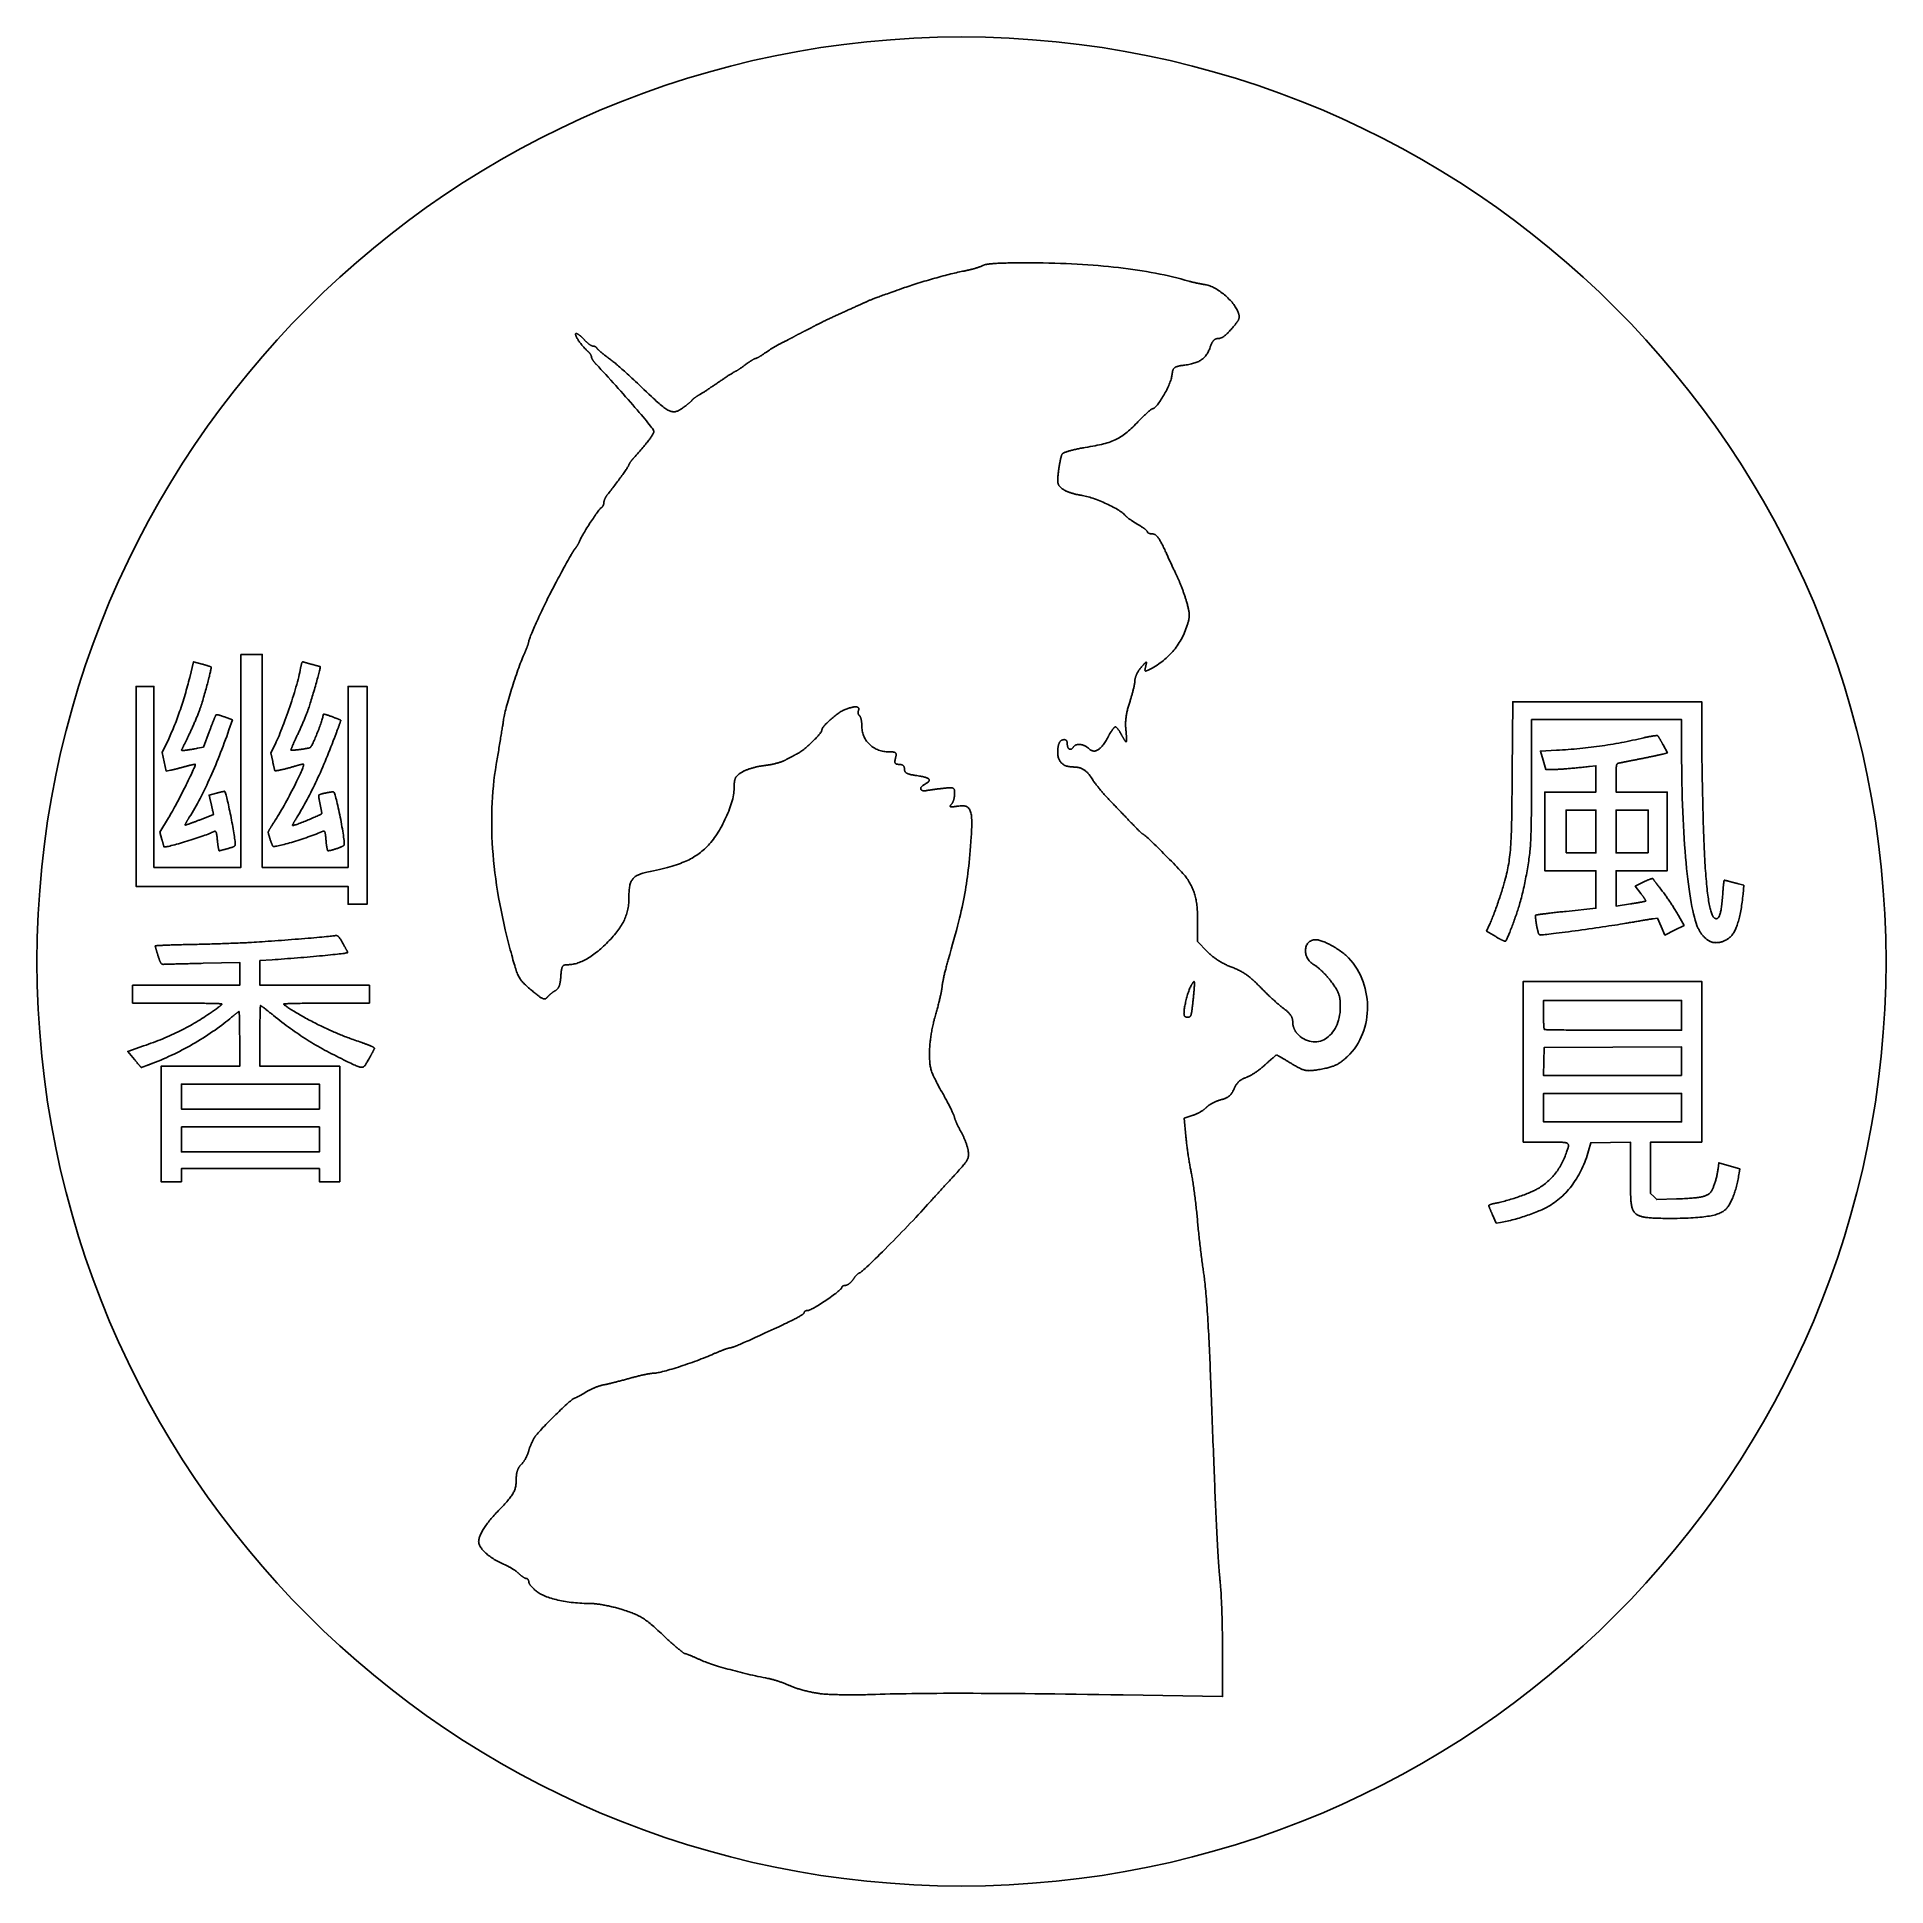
# Model space of a CAD drawing. Extents: x 2.5 to 77.5, y 2.5 to 77.5.
import ezdxf

# ---------------------------------------------------------------- set-up
doc = ezdxf.new("R2010")
doc.units = 0
doc.layers.get('0').update_dxf_attribs({"linetype": 'CONTINUOUS'})
doc.layers.add('NAME', color=7, linetype='CONTINUOUS')
doc.layers.add('YUUKA', color=7, linetype='CONTINUOUS')

msp = doc.modelspace()

# ---------------------------------------------------------------- linework, layer by layer
msp.add_circle((40, 40), 37.5)
at = {"layer": 'NAME'}
for points in [[(10.77, 52.459), (11.205, 52.459), (11.639, 52.459), (11.639, 48.137), (11.639, 43.815), (13.377, 43.815), (15.116, 43.815), (15.116, 47.485), (15.116, 51.155), (15.502, 51.155), (15.888, 51.155), (15.888, 46.737), (15.888, 42.319), (15.502, 42.319), (15.116, 42.319), (15.116, 42.681), (15.116, 42.681), (15.116, 43.043), (10.818, 43.043), (6.521, 43.043), (6.521, 47.099), (6.521, 51.155), (6.883, 51.155), (7.245, 51.155), (7.245, 47.485), (7.245, 43.815), (9.008, 43.815), (10.77, 43.815), (10.77, 48.137)], [(8.952, 46.317), (8.898, 46.22), (8.843, 46.125), (8.789, 46.033), (8.734, 45.942), (8.679, 45.853), (8.669, 45.837), (8.659, 45.821), (8.65, 45.806), (8.64, 45.79), (8.631, 45.775), (8.622, 45.76), (8.613, 45.745), (8.605, 45.73), (8.596, 45.716), (8.588, 45.703), (8.581, 45.689), (8.573, 45.676), (8.566, 45.663), (8.56, 45.651), (8.553, 45.64), (8.547, 45.628), (8.541, 45.618), (8.536, 45.607), (8.531, 45.598), (8.527, 45.589), (8.523, 45.58), (8.519, 45.572), (8.516, 45.565), (8.513, 45.559), (8.511, 45.553), (8.509, 45.548), (8.507, 45.543), (8.506, 45.54), (8.506, 45.537), (8.506, 45.535), (8.507, 45.533), (8.509, 45.533), (8.512, 45.533), (8.517, 45.534), (8.523, 45.535), (8.53, 45.537), (8.539, 45.539), (8.55, 45.542), (8.561, 45.545), (8.574, 45.549), (8.588, 45.554), (8.603, 45.559), (8.62, 45.564), (8.637, 45.57), (8.656, 45.576), (8.675, 45.583), (8.696, 45.59), (8.717, 45.598), (8.739, 45.606), (8.762, 45.614), (8.786, 45.623), (8.811, 45.632), (8.836, 45.641), (8.862, 45.651), (8.889, 45.661), (8.916, 45.671), (8.944, 45.681), (8.972, 45.692), (9.001, 45.703), (9.03, 45.714), (9.059, 45.726), (9.089, 45.737), (9.654, 45.957), (9.627, 46.105), (9.626, 46.114), (9.624, 46.122), (9.622, 46.132), (9.621, 46.142), (9.618, 46.152), (9.616, 46.163), (9.614, 46.174), (9.612, 46.186), (9.609, 46.198), (9.606, 46.21), (9.604, 46.223), (9.601, 46.236), (9.598, 46.249), (9.595, 46.263), (9.592, 46.277), (9.589, 46.29), (9.586, 46.305), (9.583, 46.319), (9.579, 46.333), (9.576, 46.348), (9.573, 46.362), (9.57, 46.377), (9.566, 46.391), (9.563, 46.405), (9.559, 46.42), (9.556, 46.434), (9.553, 46.448), (9.549, 46.462), (9.546, 46.476), (9.543, 46.49), (9.539, 46.503), (9.478, 46.752), (9.784, 46.829), (9.8, 46.833), (9.816, 46.837), (9.832, 46.841), (9.848, 46.845), (9.863, 46.849), (9.878, 46.852), (9.893, 46.856), (9.908, 46.86), (9.922, 46.863), (9.936, 46.867), (9.95, 46.87), (9.963, 46.873), (9.976, 46.876), (9.989, 46.879), (10, 46.882), (10.012, 46.885), (10.023, 46.887), (10.033, 46.89), (10.043, 46.892), (10.053, 46.894), (10.062, 46.896), (10.07, 46.898), (10.077, 46.899), (10.084, 46.901), (10.09, 46.902), (10.096, 46.903), (10.101, 46.904), (10.105, 46.905), (10.108, 46.905), (10.11, 46.906), (10.112, 46.906), (10.118, 46.901), (10.126, 46.887), (10.135, 46.864), (10.146, 46.832), (10.158, 46.793), (10.171, 46.747), (10.185, 46.694), (10.2, 46.635), (10.215, 46.571), (10.232, 46.501), (10.249, 46.427), (10.266, 46.349), (10.284, 46.267), (10.302, 46.183), (10.32, 46.096), (10.339, 46.008), (10.357, 45.918), (10.375, 45.828), (10.392, 45.737), (10.409, 45.647), (10.426, 45.558), (10.442, 45.47), (10.457, 45.384), (10.471, 45.301), (10.485, 45.22), (10.497, 45.144), (10.508, 45.071), (10.518, 45.004), (10.526, 44.941), (10.533, 44.884), (10.538, 44.834), (10.539, 44.819), (10.54, 44.804), (10.541, 44.791), (10.542, 44.778), (10.543, 44.766), (10.543, 44.755), (10.542, 44.745), (10.541, 44.735), (10.54, 44.726), (10.537, 44.718), (10.535, 44.71), (10.531, 44.702), (10.526, 44.695), (10.521, 44.688), (10.515, 44.682), (10.508, 44.676), (10.499, 44.67), (10.49, 44.664), (10.479, 44.658), (10.467, 44.653), (10.454, 44.647), (10.44, 44.642), (10.424, 44.636), (10.407, 44.63), (10.388, 44.624), (10.367, 44.618), (10.345, 44.611), (10.321, 44.604), (10.296, 44.597), (10.268, 44.589), (10.239, 44.581), (10.222, 44.576), (10.206, 44.571), (10.189, 44.567), (10.173, 44.562), (10.157, 44.558), (10.141, 44.553), (10.126, 44.549), (10.111, 44.545), (10.096, 44.541), (10.081, 44.537), (10.067, 44.533), (10.053, 44.53), (10.039, 44.526), (10.026, 44.523), (10.014, 44.519), (10.002, 44.516), (9.99, 44.513), (9.979, 44.511), (9.968, 44.508), (9.958, 44.505), (9.949, 44.503), (9.94, 44.501), (9.932, 44.499), (9.924, 44.498), (9.918, 44.496), (9.912, 44.495), (9.906, 44.494), (9.902, 44.493), (9.898, 44.492), (9.895, 44.492), (9.893, 44.492), (9.891, 44.492), (9.889, 44.493), (9.887, 44.496), (9.885, 44.499), (9.883, 44.503), (9.881, 44.507), (9.879, 44.513), (9.877, 44.519), (9.875, 44.526), (9.873, 44.534), (9.87, 44.542), (9.868, 44.551), (9.866, 44.561), (9.864, 44.571), (9.862, 44.582), (9.859, 44.593), (9.857, 44.605), (9.855, 44.618), (9.853, 44.631), (9.85, 44.644), (9.848, 44.658), (9.846, 44.672), (9.844, 44.687), (9.842, 44.702), (9.84, 44.718), (9.838, 44.734), (9.836, 44.75), (9.834, 44.766), (9.832, 44.783), (9.83, 44.8), (9.828, 44.817), (9.828, 44.817), (9.824, 44.864), (9.819, 44.908), (9.815, 44.948), (9.811, 44.986), (9.807, 45.021), (9.804, 45.054), (9.8, 45.084), (9.796, 45.111), (9.792, 45.137), (9.788, 45.159), (9.784, 45.18), (9.78, 45.198), (9.776, 45.215), (9.771, 45.229), (9.767, 45.242), (9.761, 45.252), (9.756, 45.261), (9.75, 45.268), (9.744, 45.274), (9.737, 45.278), (9.729, 45.28), (9.722, 45.282), (9.713, 45.282), (9.704, 45.28), (9.694, 45.278), (9.684, 45.275), (9.673, 45.27), (9.661, 45.265), (9.648, 45.259), (9.635, 45.252), (9.62, 45.245), (9.585, 45.228), (9.542, 45.209), (9.493, 45.188), (9.437, 45.166), (9.376, 45.143), (9.309, 45.119), (9.238, 45.093), (9.163, 45.067), (9.084, 45.04), (9.003, 45.013), (8.919, 44.986), (8.834, 44.958), (8.748, 44.931), (8.661, 44.903), (8.574, 44.877), (8.487, 44.85), (8.402, 44.825), (8.319, 44.801), (8.237, 44.777), (8.159, 44.755), (8.085, 44.735), (8.014, 44.716), (7.948, 44.699), (7.887, 44.684), (7.832, 44.671), (7.783, 44.661), (7.741, 44.653), (7.707, 44.647), (7.68, 44.645), (7.663, 44.645), (7.654, 44.649), (7.654, 44.65), (7.653, 44.652), (7.652, 44.655), (7.651, 44.658), (7.65, 44.662), (7.648, 44.667), (7.647, 44.672), (7.645, 44.678), (7.643, 44.685), (7.64, 44.693), (7.638, 44.701), (7.635, 44.709), (7.633, 44.718), (7.63, 44.728), (7.627, 44.738), (7.624, 44.749), (7.621, 44.76), (7.617, 44.771), (7.614, 44.784), (7.61, 44.796), (7.607, 44.809), (7.603, 44.822), (7.599, 44.836), (7.595, 44.849), (7.592, 44.864), (7.587, 44.878), (7.583, 44.893), (7.579, 44.908), (7.575, 44.923), (7.571, 44.938), (7.567, 44.954), (7.486, 45.247), (7.833, 45.823), (7.869, 45.884), (7.908, 45.95), (7.948, 46.021), (7.991, 46.097), (8.035, 46.176), (8.08, 46.259), (8.126, 46.344), (8.173, 46.433), (8.221, 46.522), (8.269, 46.614), (8.317, 46.706), (8.365, 46.799), (8.413, 46.892), (8.46, 46.984), (8.506, 47.075), (8.551, 47.165), (8.595, 47.252), (8.636, 47.337), (8.677, 47.42), (8.715, 47.498), (8.75, 47.573), (8.783, 47.643), (8.813, 47.709), (8.84, 47.769), (8.864, 47.823), (8.884, 47.871), (8.901, 47.912), (8.913, 47.945), (8.921, 47.971), (8.924, 47.988), (8.923, 47.997), (8.921, 47.998), (8.918, 47.998), (8.914, 47.999), (8.909, 47.999), (8.903, 47.999), (8.896, 47.998), (8.888, 47.997), (8.88, 47.996), (8.87, 47.995), (8.859, 47.993), (8.848, 47.991), (8.836, 47.989), (8.823, 47.986), (8.809, 47.983), (8.795, 47.98), (8.78, 47.977), (8.764, 47.974), (8.748, 47.97), (8.731, 47.966), (8.714, 47.962), (8.696, 47.957), (8.678, 47.953), (8.659, 47.948), (8.639, 47.943), (8.62, 47.938), (8.6, 47.933), (8.579, 47.927), (8.559, 47.922), (8.538, 47.916), (8.516, 47.91), (8.495, 47.904), (8.473, 47.898), (8.451, 47.891), (8.429, 47.885), (8.407, 47.879), (8.385, 47.873), (8.363, 47.867), (8.341, 47.861), (8.318, 47.855), (8.296, 47.849), (8.274, 47.843), (8.253, 47.837), (8.231, 47.832), (8.21, 47.826), (8.189, 47.821), (8.168, 47.815), (8.148, 47.81), (8.128, 47.805), (8.109, 47.8), (8.09, 47.795), (8.071, 47.791), (8.053, 47.787), (8.036, 47.783), (8.02, 47.779), (8.004, 47.775), (7.989, 47.772), (7.974, 47.768), (7.961, 47.765), (7.948, 47.763), (7.937, 47.76), (7.926, 47.758), (7.916, 47.756), (7.742, 47.725), (7.661, 48.101), (7.58, 48.478), (7.843, 49.033), (7.873, 49.096), (7.903, 49.162), (7.933, 49.229), (7.963, 49.297), (7.993, 49.368), (8.023, 49.439), (8.053, 49.513), (8.083, 49.587), (8.112, 49.663), (8.142, 49.74), (8.171, 49.819), (8.201, 49.898), (8.23, 49.979), (8.259, 50.06), (8.287, 50.143), (8.316, 50.226), (8.344, 50.31), (8.372, 50.394), (8.399, 50.48), (8.426, 50.565), (8.453, 50.652), (8.48, 50.738), (8.505, 50.825), (8.531, 50.912), (8.556, 51), (8.58, 51.087), (8.604, 51.175), (8.628, 51.263), (8.651, 51.35), (8.673, 51.437), (8.695, 51.525), (8.851, 52.16), (9.194, 52.064), (9.212, 52.059), (9.23, 52.054), (9.248, 52.049), (9.266, 52.044), (9.283, 52.039), (9.3, 52.034), (9.317, 52.029), (9.333, 52.024), (9.349, 52.02), (9.365, 52.015), (9.38, 52.01), (9.395, 52.006), (9.41, 52.001), (9.423, 51.997), (9.437, 51.992), (9.45, 51.988), (9.462, 51.984), (9.474, 51.98), (9.485, 51.976), (9.495, 51.973), (9.505, 51.969), (9.514, 51.966), (9.523, 51.963), (9.53, 51.96), (9.537, 51.957), (9.543, 51.955), (9.549, 51.953), (9.553, 51.95), (9.557, 51.949), (9.559, 51.947), (9.561, 51.946), (9.563, 51.939), (9.564, 51.928), (9.563, 51.91), (9.56, 51.888), (9.556, 51.861), (9.551, 51.829), (9.544, 51.793), (9.535, 51.753), (9.526, 51.71), (9.515, 51.662), (9.503, 51.612), (9.491, 51.558), (9.477, 51.502), (9.462, 51.444), (9.446, 51.383), (9.43, 51.32), (9.413, 51.256), (9.396, 51.19), (9.377, 51.123), (9.359, 51.056), (9.34, 50.988), (9.32, 50.919), (9.301, 50.851), (9.281, 50.783), (9.261, 50.715), (9.241, 50.648), (9.221, 50.582), (9.201, 50.517), (9.181, 50.454), (9.161, 50.393), (9.142, 50.334), (9.133, 50.307), (9.123, 50.278), (9.112, 50.247), (9.101, 50.216), (9.089, 50.184), (9.076, 50.15), (9.063, 50.116), (9.05, 50.081), (9.036, 50.045), (9.022, 50.008), (9.007, 49.971), (8.992, 49.934), (8.976, 49.895), (8.961, 49.857), (8.945, 49.818), (8.928, 49.779), (8.912, 49.74), (8.895, 49.701), (8.879, 49.662), (8.862, 49.623), (8.845, 49.584), (8.828, 49.546), (8.811, 49.507), (8.794, 49.47), (8.777, 49.432), (8.76, 49.396), (8.744, 49.36), (8.727, 49.324), (8.711, 49.29), (8.695, 49.256), (8.679, 49.224), (8.663, 49.192), (8.648, 49.16), (8.633, 49.129), (8.617, 49.098), (8.603, 49.067), (8.588, 49.037), (8.574, 49.008), (8.559, 48.979), (8.546, 48.951), (8.532, 48.923), (8.519, 48.896), (8.506, 48.87), (8.494, 48.845), (8.482, 48.82), (8.47, 48.797), (8.459, 48.774), (8.449, 48.752), (8.439, 48.732), (8.429, 48.712), (8.42, 48.694), (8.412, 48.677), (8.404, 48.661), (8.397, 48.646), (8.39, 48.632), (8.384, 48.62), (8.379, 48.61), (8.375, 48.6), (8.371, 48.592), (8.368, 48.586), (8.366, 48.582), (8.364, 48.579), (8.363, 48.575), (8.363, 48.571), (8.365, 48.568), (8.368, 48.566), (8.372, 48.564), (8.378, 48.562), (8.385, 48.56), (8.394, 48.559), (8.404, 48.559), (8.416, 48.558), (8.429, 48.559), (8.443, 48.559), (8.459, 48.56), (8.477, 48.562), (8.496, 48.563), (8.517, 48.566), (8.539, 48.568), (8.562, 48.571), (8.587, 48.575), (8.614, 48.579), (8.642, 48.583), (8.672, 48.587), (8.703, 48.593), (8.735, 48.598), (8.77, 48.604), (8.806, 48.61), (8.843, 48.617), (8.882, 48.624), (8.923, 48.632), (8.965, 48.64), (9.009, 48.648), (9.251, 48.695), (9.485, 49.315), (9.497, 49.348), (9.51, 49.381), (9.522, 49.413), (9.534, 49.445), (9.546, 49.476), (9.558, 49.507), (9.569, 49.538), (9.581, 49.568), (9.592, 49.597), (9.603, 49.625), (9.614, 49.653), (9.625, 49.681), (9.635, 49.707), (9.645, 49.732), (9.655, 49.757), (9.664, 49.781), (9.673, 49.803), (9.682, 49.825), (9.69, 49.846), (9.698, 49.865), (9.705, 49.883), (9.712, 49.9), (9.719, 49.916), (9.725, 49.93), (9.73, 49.943), (9.735, 49.955), (9.74, 49.965), (9.744, 49.973), (9.747, 49.98), (9.75, 49.986), (9.752, 49.989), (9.754, 49.993), (9.757, 49.996), (9.761, 49.999), (9.765, 50.001), (9.77, 50.003), (9.775, 50.005), (9.781, 50.006), (9.787, 50.007), (9.794, 50.007), (9.801, 50.007), (9.81, 50.007), (9.818, 50.007), (9.827, 50.006), (9.837, 50.004), (9.848, 50.002), (9.859, 50), (9.871, 49.998), (9.883, 49.995), (9.896, 49.991), (9.91, 49.988), (9.924, 49.983), (9.939, 49.979), (9.955, 49.974), (9.971, 49.969), (9.988, 49.963), (10.006, 49.957), (10.024, 49.95), (10.043, 49.943), (10.063, 49.936), (10.083, 49.928), (10.105, 49.92), (10.424, 49.797), (10.288, 49.402), (10.241, 49.266), (10.194, 49.131), (10.146, 48.998), (10.098, 48.865), (10.049, 48.734), (10, 48.604), (9.95, 48.476), (9.9, 48.349), (9.85, 48.223), (9.799, 48.098), (9.748, 47.975), (9.697, 47.853), (9.645, 47.733), (9.593, 47.614), (9.541, 47.497), (9.489, 47.381), (9.436, 47.267), (9.383, 47.155), (9.33, 47.044), (9.277, 46.935), (9.223, 46.827), (9.169, 46.722), (9.115, 46.618), (9.061, 46.515), (9.007, 46.415)], [(13.702, 47.047), (13.652, 46.947), (13.603, 46.85), (13.554, 46.753), (13.505, 46.658), (13.455, 46.565), (13.405, 46.473), (13.356, 46.383), (13.306, 46.294), (13.256, 46.206), (13.206, 46.12), (13.156, 46.035), (13.106, 45.952), (13.056, 45.871), (13.045, 45.853), (13.034, 45.835), (13.024, 45.818), (13.014, 45.801), (13.003, 45.784), (12.994, 45.767), (12.984, 45.751), (12.975, 45.735), (12.965, 45.72), (12.957, 45.705), (12.948, 45.69), (12.94, 45.676), (12.932, 45.662), (12.925, 45.648), (12.918, 45.635), (12.911, 45.623), (12.905, 45.611), (12.899, 45.6), (12.893, 45.59), (12.888, 45.58), (12.884, 45.57), (12.879, 45.562), (12.876, 45.554), (12.873, 45.547), (12.87, 45.54), (12.868, 45.535), (12.866, 45.53), (12.865, 45.526), (12.864, 45.523), (12.864, 45.521), (12.865, 45.519), (12.872, 45.517), (12.885, 45.518), (12.905, 45.522), (12.93, 45.529), (12.96, 45.538), (12.995, 45.549), (13.034, 45.562), (13.077, 45.577), (13.123, 45.594), (13.172, 45.612), (13.223, 45.632), (13.277, 45.652), (13.332, 45.674), (13.388, 45.696), (13.444, 45.719), (13.501, 45.743), (13.557, 45.766), (13.612, 45.789), (13.667, 45.813), (13.719, 45.835), (13.77, 45.858), (13.817, 45.879), (13.862, 45.9), (13.903, 45.919), (13.94, 45.937), (13.973, 45.954), (14, 45.969), (14.023, 45.981), (14.039, 45.992), (14.049, 46.001), (14.053, 46.007), (14.053, 46.01), (14.052, 46.015), (14.052, 46.02), (14.051, 46.025), (14.05, 46.032), (14.049, 46.04), (14.048, 46.048), (14.046, 46.057), (14.045, 46.066), (14.043, 46.076), (14.041, 46.087), (14.039, 46.099), (14.037, 46.111), (14.035, 46.123), (14.032, 46.137), (14.03, 46.15), (14.027, 46.164), (14.025, 46.179), (14.022, 46.194), (14.019, 46.209), (14.016, 46.225), (14.013, 46.241), (14.009, 46.257), (14.006, 46.274), (14.003, 46.291), (13.999, 46.308), (13.996, 46.325), (13.992, 46.342), (13.988, 46.36), (13.985, 46.378), (13.981, 46.395), (13.977, 46.413), (13.974, 46.431), (13.97, 46.448), (13.967, 46.465), (13.963, 46.482), (13.96, 46.499), (13.957, 46.515), (13.954, 46.531), (13.951, 46.546), (13.949, 46.562), (13.946, 46.576), (13.944, 46.591), (13.941, 46.605), (13.939, 46.618), (13.937, 46.631), (13.935, 46.643), (13.934, 46.655), (13.932, 46.667), (13.931, 46.677), (13.93, 46.687), (13.929, 46.697), (13.928, 46.705), (13.927, 46.713), (13.927, 46.721), (13.926, 46.727), (13.926, 46.733), (13.926, 46.738), (13.927, 46.742), (13.927, 46.745), (13.928, 46.747), (13.929, 46.749), (13.935, 46.754), (13.944, 46.759), (13.956, 46.765), (13.97, 46.771), (13.987, 46.777), (14.005, 46.783), (14.025, 46.79), (14.047, 46.796), (14.07, 46.803), (14.094, 46.809), (14.119, 46.816), (14.145, 46.822), (14.172, 46.828), (14.199, 46.834), (14.227, 46.84), (14.254, 46.846), (14.282, 46.851), (14.309, 46.856), (14.335, 46.861), (14.361, 46.865), (14.385, 46.868), (14.409, 46.872), (14.431, 46.874), (14.452, 46.877), (14.471, 46.878), (14.488, 46.879), (14.503, 46.879), (14.516, 46.879), (14.526, 46.878), (14.534, 46.876), (14.538, 46.873), (14.55, 46.856), (14.563, 46.829), (14.577, 46.792), (14.592, 46.747), (14.609, 46.693), (14.626, 46.631), (14.644, 46.563), (14.663, 46.489), (14.682, 46.409), (14.702, 46.324), (14.722, 46.236), (14.742, 46.144), (14.762, 46.05), (14.781, 45.953), (14.801, 45.856), (14.82, 45.758), (14.838, 45.661), (14.856, 45.564), (14.872, 45.469), (14.888, 45.376), (14.903, 45.287), (14.916, 45.201), (14.928, 45.12), (14.938, 45.044), (14.947, 44.973), (14.954, 44.91), (14.959, 44.854), (14.962, 44.805), (14.962, 44.766), (14.96, 44.736), (14.956, 44.716), (14.953, 44.71), (14.946, 44.704), (14.937, 44.697), (14.926, 44.69), (14.912, 44.682), (14.896, 44.674), (14.878, 44.666), (14.859, 44.657), (14.837, 44.647), (14.815, 44.638), (14.79, 44.628), (14.765, 44.618), (14.739, 44.609), (14.712, 44.599), (14.684, 44.589), (14.656, 44.579), (14.628, 44.57), (14.6, 44.561), (14.571, 44.552), (14.543, 44.544), (14.516, 44.536), (14.489, 44.528), (14.462, 44.521), (14.437, 44.515), (14.413, 44.509), (14.39, 44.504), (14.369, 44.499), (14.349, 44.496), (14.331, 44.494), (14.315, 44.492), (14.301, 44.492), (14.299, 44.492), (14.297, 44.494), (14.294, 44.497), (14.292, 44.5), (14.289, 44.505), (14.286, 44.511), (14.284, 44.518), (14.281, 44.526), (14.278, 44.535), (14.276, 44.545), (14.273, 44.555), (14.27, 44.567), (14.268, 44.579), (14.265, 44.592), (14.262, 44.606), (14.259, 44.62), (14.257, 44.636), (14.254, 44.652), (14.251, 44.668), (14.249, 44.685), (14.246, 44.703), (14.243, 44.721), (14.241, 44.74), (14.239, 44.759), (14.236, 44.779), (14.234, 44.799), (14.232, 44.82), (14.23, 44.841), (14.227, 44.862), (14.225, 44.883), (14.224, 44.905), (14.224, 44.905), (14.221, 44.939), (14.218, 44.971), (14.215, 45.001), (14.213, 45.03), (14.21, 45.056), (14.207, 45.081), (14.205, 45.104), (14.202, 45.126), (14.2, 45.146), (14.197, 45.164), (14.194, 45.181), (14.192, 45.197), (14.189, 45.211), (14.186, 45.224), (14.183, 45.236), (14.18, 45.246), (14.176, 45.255), (14.173, 45.263), (14.169, 45.27), (14.166, 45.276), (14.162, 45.281), (14.158, 45.285), (14.153, 45.288), (14.149, 45.29), (14.144, 45.291), (14.139, 45.292), (14.134, 45.292), (14.128, 45.291), (14.122, 45.289), (14.116, 45.287), (14.109, 45.284), (14.043, 45.256), (13.974, 45.228), (13.901, 45.199), (13.825, 45.169), (13.747, 45.14), (13.666, 45.11), (13.584, 45.08), (13.5, 45.051), (13.416, 45.022), (13.33, 44.993), (13.244, 44.964), (13.159, 44.936), (13.074, 44.909), (12.99, 44.883), (12.907, 44.858), (12.825, 44.833), (12.746, 44.81), (12.669, 44.788), (12.596, 44.768), (12.525, 44.749), (12.458, 44.731), (12.395, 44.716), (12.336, 44.702), (12.282, 44.69), (12.233, 44.681), (12.19, 44.673), (12.152, 44.668), (12.121, 44.666), (12.097, 44.666), (12.079, 44.668), (12.069, 44.674), (12.065, 44.679), (12.06, 44.687), (12.055, 44.697), (12.049, 44.71), (12.043, 44.724), (12.036, 44.739), (12.029, 44.757), (12.021, 44.776), (12.013, 44.796), (12.005, 44.817), (11.997, 44.839), (11.989, 44.862), (11.981, 44.886), (11.972, 44.91), (11.964, 44.934), (11.956, 44.959), (11.948, 44.983), (11.94, 45.008), (11.933, 45.032), (11.925, 45.056), (11.918, 45.079), (11.912, 45.101), (11.906, 45.122), (11.9, 45.143), (11.895, 45.162), (11.891, 45.18), (11.887, 45.196), (11.885, 45.21), (11.882, 45.223), (11.881, 45.233), (11.881, 45.242), (11.881, 45.245), (11.882, 45.25), (11.883, 45.255), (11.886, 45.261), (11.889, 45.269), (11.892, 45.276), (11.896, 45.285), (11.9, 45.295), (11.905, 45.305), (11.911, 45.316), (11.917, 45.327), (11.923, 45.34), (11.93, 45.352), (11.938, 45.366), (11.946, 45.38), (11.954, 45.394), (11.962, 45.409), (11.972, 45.425), (11.981, 45.441), (11.991, 45.457), (12.001, 45.474), (12.011, 45.491), (12.022, 45.508), (12.033, 45.526), (12.044, 45.544), (12.055, 45.562), (12.067, 45.581), (12.079, 45.599), (12.091, 45.618), (12.103, 45.637), (12.116, 45.656), (12.162, 45.727), (12.21, 45.803), (12.259, 45.883), (12.31, 45.967), (12.362, 46.055), (12.415, 46.146), (12.468, 46.239), (12.522, 46.334), (12.576, 46.431), (12.63, 46.529), (12.684, 46.628), (12.737, 46.727), (12.789, 46.825), (12.84, 46.923), (12.89, 47.019), (12.939, 47.114), (12.985, 47.207), (13.03, 47.296), (13.072, 47.383), (13.112, 47.466), (13.149, 47.545), (13.183, 47.619), (13.213, 47.688), (13.24, 47.751), (13.264, 47.809), (13.283, 47.86), (13.299, 47.904), (13.309, 47.941), (13.316, 47.969), (13.317, 47.989), (13.313, 48.001), (13.311, 48.002), (13.308, 48.003), (13.305, 48.004), (13.301, 48.004), (13.296, 48.004), (13.29, 48.004), (13.284, 48.003), (13.277, 48.003), (13.269, 48.002), (13.261, 48.001), (13.252, 47.999), (13.242, 47.998), (13.232, 47.996), (13.222, 47.994), (13.211, 47.991), (13.199, 47.989), (13.187, 47.986), (13.175, 47.983), (13.162, 47.98), (13.148, 47.976), (13.135, 47.973), (13.121, 47.969), (13.106, 47.965), (13.092, 47.961), (13.077, 47.957), (13.061, 47.953), (13.046, 47.948), (13.03, 47.943), (13.014, 47.938), (12.998, 47.933), (12.982, 47.928), (12.952, 47.919), (12.921, 47.909), (12.888, 47.899), (12.855, 47.89), (12.821, 47.88), (12.787, 47.87), (12.752, 47.861), (12.717, 47.851), (12.681, 47.842), (12.646, 47.833), (12.61, 47.824), (12.575, 47.815), (12.541, 47.807), (12.507, 47.799), (12.473, 47.791), (12.441, 47.783), (12.409, 47.776), (12.378, 47.77), (12.349, 47.764), (12.321, 47.758), (12.295, 47.753), (12.27, 47.748), (12.247, 47.744), (12.226, 47.741), (12.208, 47.738), (12.191, 47.736), (12.177, 47.735), (12.165, 47.734), (12.156, 47.735), (12.15, 47.736), (12.147, 47.738), (12.147, 47.739), (12.146, 47.741), (12.145, 47.744), (12.144, 47.748), (12.142, 47.753), (12.141, 47.759), (12.139, 47.766), (12.137, 47.773), (12.135, 47.781), (12.133, 47.79), (12.13, 47.8), (12.128, 47.811), (12.125, 47.822), (12.123, 47.833), (12.12, 47.846), (12.117, 47.859), (12.114, 47.873), (12.11, 47.887), (12.107, 47.901), (12.104, 47.917), (12.1, 47.932), (12.096, 47.948), (12.093, 47.965), (12.089, 47.982), (12.085, 47.999), (12.081, 48.017), (12.077, 48.035), (12.073, 48.053), (12.069, 48.072), (12.065, 48.091), (12.061, 48.11), (11.985, 48.468), (12.168, 48.834), (12.204, 48.908), (12.241, 48.987), (12.279, 49.071), (12.318, 49.16), (12.357, 49.253), (12.397, 49.35), (12.437, 49.45), (12.478, 49.553), (12.518, 49.66), (12.559, 49.769), (12.6, 49.879), (12.64, 49.992), (12.68, 50.106), (12.72, 50.221), (12.759, 50.336), (12.797, 50.452), (12.835, 50.567), (12.871, 50.682), (12.907, 50.796), (12.941, 50.909), (12.974, 51.021), (13.006, 51.13), (13.036, 51.237), (13.065, 51.342), (13.091, 51.443), (13.116, 51.541), (13.139, 51.635), (13.16, 51.725), (13.178, 51.811), (13.194, 51.892), (13.207, 51.967), (13.21, 51.982), (13.212, 51.995), (13.215, 52.009), (13.217, 52.021), (13.22, 52.033), (13.223, 52.045), (13.225, 52.055), (13.228, 52.065), (13.231, 52.075), (13.233, 52.084), (13.236, 52.092), (13.239, 52.1), (13.242, 52.107), (13.245, 52.114), (13.248, 52.12), (13.252, 52.126), (13.255, 52.131), (13.258, 52.135), (13.262, 52.139), (13.265, 52.143), (13.269, 52.146), (13.273, 52.148), (13.276, 52.15), (13.28, 52.152), (13.284, 52.153), (13.289, 52.153), (13.293, 52.153), (13.297, 52.153), (13.302, 52.152), (13.307, 52.151), (13.311, 52.149), (13.315, 52.148), (13.32, 52.146), (13.326, 52.144), (13.332, 52.142), (13.339, 52.14), (13.347, 52.137), (13.355, 52.135), (13.364, 52.132), (13.374, 52.129), (13.384, 52.126), (13.395, 52.123), (13.406, 52.12), (13.417, 52.116), (13.429, 52.113), (13.442, 52.109), (13.455, 52.106), (13.468, 52.102), (13.482, 52.098), (13.496, 52.094), (13.51, 52.09), (13.525, 52.086), (13.54, 52.082), (13.555, 52.078), (13.57, 52.074), (13.586, 52.07), (13.601, 52.066), (13.617, 52.062), (13.633, 52.057), (13.649, 52.053), (13.665, 52.049), (13.681, 52.045), (13.697, 52.041), (13.712, 52.037), (13.728, 52.033), (13.743, 52.029), (13.758, 52.025), (13.773, 52.021), (13.788, 52.017), (13.802, 52.013), (13.816, 52.009), (13.829, 52.005), (13.842, 52.002), (13.855, 51.998), (13.868, 51.995), (13.879, 51.991), (13.891, 51.988), (13.902, 51.985), (13.912, 51.982), (13.922, 51.979), (13.932, 51.976), (13.94, 51.974), (13.949, 51.971), (13.956, 51.969), (13.963, 51.967), (13.969, 51.965), (13.975, 51.963), (13.98, 51.961), (13.984, 51.96), (13.988, 51.958), (13.99, 51.957), (13.992, 51.956), (13.993, 51.956), (13.994, 51.95), (13.993, 51.937), (13.99, 51.918), (13.984, 51.893), (13.977, 51.862), (13.969, 51.825), (13.958, 51.784), (13.947, 51.737), (13.934, 51.687), (13.919, 51.632), (13.904, 51.574), (13.887, 51.513), (13.87, 51.449), (13.851, 51.383), (13.832, 51.315), (13.813, 51.245), (13.792, 51.174), (13.772, 51.103), (13.751, 51.031), (13.73, 50.958), (13.709, 50.886), (13.688, 50.815), (13.667, 50.745), (13.646, 50.677), (13.626, 50.61), (13.606, 50.546), (13.587, 50.484), (13.568, 50.425), (13.551, 50.37), (13.534, 50.319), (13.518, 50.271), (13.51, 50.247), (13.501, 50.221), (13.491, 50.194), (13.48, 50.166), (13.469, 50.137), (13.458, 50.106), (13.446, 50.075), (13.433, 50.042), (13.42, 50.009), (13.407, 49.975), (13.393, 49.94), (13.378, 49.905), (13.364, 49.869), (13.349, 49.832), (13.333, 49.795), (13.318, 49.758), (13.302, 49.721), (13.286, 49.683), (13.27, 49.645), (13.254, 49.608), (13.237, 49.57), (13.221, 49.532), (13.204, 49.495), (13.188, 49.458), (13.171, 49.421), (13.155, 49.385), (13.139, 49.349), (13.122, 49.313), (13.106, 49.279), (13.09, 49.245), (13.075, 49.211), (13.059, 49.179), (13.044, 49.147), (13.029, 49.115), (13.015, 49.083), (13, 49.053), (12.986, 49.022), (12.973, 48.993), (12.96, 48.964), (12.947, 48.935), (12.934, 48.907), (12.922, 48.881), (12.911, 48.854), (12.9, 48.829), (12.889, 48.805), (12.879, 48.782), (12.87, 48.759), (12.861, 48.738), (12.852, 48.718), (12.845, 48.699), (12.837, 48.681), (12.831, 48.664), (12.825, 48.648), (12.82, 48.634), (12.815, 48.622), (12.811, 48.61), (12.808, 48.6), (12.806, 48.592), (12.804, 48.585), (12.803, 48.58), (12.803, 48.576), (12.804, 48.574), (12.808, 48.572), (12.815, 48.571), (12.826, 48.57), (12.84, 48.57), (12.857, 48.57), (12.876, 48.571), (12.897, 48.572), (12.921, 48.574), (12.947, 48.576), (12.974, 48.578), (13.004, 48.581), (13.034, 48.584), (13.065, 48.588), (13.098, 48.592), (13.131, 48.596), (13.164, 48.6), (13.198, 48.604), (13.232, 48.609), (13.266, 48.614), (13.299, 48.618), (13.332, 48.623), (13.364, 48.628), (13.394, 48.633), (13.424, 48.638), (13.452, 48.643), (13.479, 48.648), (13.503, 48.653), (13.526, 48.658), (13.546, 48.663), (13.564, 48.667), (13.579, 48.671), (13.587, 48.677), (13.598, 48.689), (13.611, 48.707), (13.625, 48.731), (13.642, 48.759), (13.659, 48.793), (13.678, 48.83), (13.698, 48.872), (13.719, 48.917), (13.741, 48.966), (13.764, 49.017), (13.787, 49.07), (13.81, 49.125), (13.834, 49.182), (13.858, 49.239), (13.881, 49.298), (13.904, 49.356), (13.927, 49.415), (13.949, 49.473), (13.97, 49.53), (13.99, 49.585), (14.009, 49.639), (14.027, 49.69), (14.043, 49.739), (14.058, 49.785), (14.07, 49.828), (14.081, 49.867), (14.09, 49.901), (14.096, 49.931), (14.1, 49.956), (14.102, 49.975), (14.102, 49.983), (14.102, 49.99), (14.103, 49.997), (14.104, 50.003), (14.106, 50.008), (14.108, 50.013), (14.111, 50.017), (14.114, 50.021), (14.119, 50.024), (14.124, 50.026), (14.13, 50.027), (14.137, 50.028), (14.146, 50.028), (14.155, 50.027), (14.166, 50.026), (14.178, 50.024), (14.192, 50.021), (14.207, 50.017), (14.223, 50.013), (14.242, 50.007), (14.262, 50.001), (14.283, 49.994), (14.307, 49.986), (14.333, 49.977), (14.36, 49.967), (14.39, 49.957), (14.422, 49.945), (14.456, 49.933), (14.492, 49.92), (14.531, 49.905), (14.573, 49.89), (14.586, 49.885), (14.599, 49.88), (14.612, 49.875), (14.625, 49.87), (14.638, 49.865), (14.65, 49.861), (14.662, 49.856), (14.674, 49.851), (14.685, 49.846), (14.697, 49.842), (14.707, 49.838), (14.718, 49.833), (14.728, 49.829), (14.738, 49.825), (14.747, 49.821), (14.756, 49.817), (14.764, 49.813), (14.772, 49.81), (14.78, 49.806), (14.787, 49.803), (14.793, 49.8), (14.799, 49.797), (14.805, 49.794), (14.81, 49.792), (14.814, 49.79), (14.818, 49.787), (14.821, 49.786), (14.823, 49.784), (14.825, 49.782), (14.826, 49.781), (14.826, 49.78), (14.826, 49.778), (14.825, 49.775), (14.823, 49.769), (14.82, 49.762), (14.817, 49.753), (14.814, 49.742), (14.809, 49.729), (14.804, 49.715), (14.799, 49.7), (14.792, 49.683), (14.786, 49.664), (14.779, 49.644), (14.771, 49.623), (14.763, 49.601), (14.754, 49.577), (14.745, 49.552), (14.735, 49.526), (14.725, 49.498), (14.715, 49.47), (14.704, 49.441), (14.693, 49.411), (14.681, 49.38), (14.669, 49.348), (14.657, 49.315), (14.645, 49.282), (14.632, 49.247), (14.619, 49.213), (14.606, 49.177), (14.592, 49.141), (14.579, 49.105), (14.565, 49.068), (14.518, 48.944), (14.471, 48.822), (14.424, 48.701), (14.377, 48.581), (14.329, 48.463), (14.282, 48.346), (14.234, 48.23), (14.186, 48.115), (14.139, 48.002), (14.09, 47.891), (14.042, 47.78), (13.994, 47.671), (13.946, 47.564), (13.897, 47.457), (13.848, 47.353), (13.799, 47.249), (13.751, 47.147)], [(70.12, 44.748), (70.127, 44.589), (70.134, 44.437), (70.14, 44.291), (70.147, 44.152), (70.154, 44.022), (70.162, 43.9), (70.169, 43.786), (70.176, 43.682), (70.185, 43.567), (70.193, 43.456), (70.202, 43.348), (70.212, 43.244), (70.221, 43.144), (70.231, 43.047), (70.241, 42.953), (70.251, 42.863), (70.262, 42.777), (70.273, 42.694), (70.284, 42.614), (70.295, 42.538), (70.306, 42.465), (70.318, 42.396), (70.33, 42.331), (70.342, 42.269), (70.355, 42.21), (70.367, 42.155), (70.38, 42.104), (70.394, 42.055), (70.407, 42.011), (70.421, 41.969), (70.435, 41.932), (70.449, 41.897), (70.464, 41.866), (70.479, 41.839), (70.494, 41.815), (70.509, 41.794), (70.524, 41.777), (70.54, 41.763), (70.556, 41.753), (70.574, 41.745), (70.59, 41.739), (70.606, 41.736), (70.622, 41.736), (70.637, 41.738), (70.651, 41.743), (70.666, 41.75), (70.679, 41.76), (70.692, 41.773), (70.705, 41.789), (70.718, 41.807), (70.729, 41.828), (70.741, 41.852), (70.752, 41.879), (70.762, 41.909), (70.773, 41.941), (70.782, 41.976), (70.792, 42.015), (70.801, 42.056), (70.81, 42.1), (70.818, 42.147), (70.826, 42.198), (70.833, 42.251), (70.841, 42.307), (70.847, 42.367), (70.854, 42.429), (70.86, 42.495), (70.866, 42.564), (70.872, 42.636), (70.877, 42.712), (70.882, 42.79), (70.884, 42.817), (70.886, 42.843), (70.887, 42.869), (70.889, 42.895), (70.891, 42.92), (70.893, 42.945), (70.895, 42.969), (70.897, 42.992), (70.899, 43.015), (70.901, 43.037), (70.903, 43.059), (70.905, 43.08), (70.907, 43.1), (70.909, 43.12), (70.912, 43.138), (70.914, 43.156), (70.916, 43.173), (70.918, 43.189), (70.92, 43.204), (70.922, 43.218), (70.924, 43.23), (70.926, 43.242), (70.928, 43.253), (70.93, 43.263), (70.932, 43.271), (70.934, 43.278), (70.935, 43.284), (70.937, 43.289), (70.939, 43.293), (70.94, 43.295), (70.942, 43.295), (70.944, 43.295), (70.946, 43.295), (70.949, 43.295), (70.952, 43.294), (70.955, 43.294), (70.959, 43.293), (70.963, 43.292), (70.968, 43.292), (70.973, 43.291), (70.978, 43.289), (70.983, 43.288), (70.989, 43.287), (70.996, 43.286), (71.002, 43.284), (71.009, 43.283), (71.016, 43.281), (71.023, 43.28), (71.03, 43.278), (71.038, 43.276), (71.046, 43.274), (71.053, 43.272), (71.062, 43.27), (71.07, 43.268), (71.078, 43.266), (71.087, 43.264), (71.096, 43.262), (71.104, 43.259), (71.113, 43.257), (71.122, 43.255), (71.131, 43.253), (71.14, 43.25), (71.149, 43.248), (71.159, 43.245), (71.169, 43.242), (71.18, 43.24), (71.19, 43.237), (71.202, 43.234), (71.213, 43.231), (71.225, 43.228), (71.237, 43.224), (71.25, 43.221), (71.262, 43.218), (71.275, 43.214), (71.288, 43.211), (71.301, 43.208), (71.315, 43.204), (71.328, 43.201), (71.342, 43.197), (71.355, 43.194), (71.368, 43.19), (71.382, 43.186), (71.395, 43.183), (71.409, 43.18), (71.422, 43.176), (71.435, 43.173), (71.448, 43.169), (71.46, 43.166), (71.473, 43.163), (71.485, 43.159), (71.497, 43.156), (71.509, 43.153), (71.52, 43.15), (71.732, 43.095), (71.699, 42.727), (71.691, 42.646), (71.683, 42.567), (71.674, 42.489), (71.664, 42.413), (71.655, 42.339), (71.644, 42.266), (71.633, 42.195), (71.621, 42.125), (71.609, 42.057), (71.597, 41.991), (71.583, 41.926), (71.57, 41.863), (71.556, 41.802), (71.541, 41.743), (71.526, 41.686), (71.51, 41.63), (71.494, 41.576), (71.477, 41.524), (71.46, 41.475), (71.443, 41.427), (71.425, 41.381), (71.406, 41.337), (71.388, 41.295), (71.368, 41.255), (71.349, 41.217), (71.328, 41.181), (71.308, 41.147), (71.287, 41.116), (71.266, 41.086), (71.244, 41.059), (71.222, 41.034), (71.201, 41.013), (71.18, 40.993), (71.158, 40.973), (71.136, 40.954), (71.113, 40.936), (71.09, 40.919), (71.066, 40.902), (71.041, 40.887), (71.016, 40.872), (70.991, 40.859), (70.965, 40.846), (70.939, 40.834), (70.913, 40.823), (70.887, 40.812), (70.86, 40.803), (70.833, 40.795), (70.806, 40.788), (70.779, 40.781), (70.752, 40.776), (70.724, 40.771), (70.697, 40.768), (70.67, 40.765), (70.642, 40.764), (70.615, 40.763), (70.588, 40.764), (70.561, 40.766), (70.534, 40.768), (70.507, 40.772), (70.481, 40.777), (70.455, 40.783), (70.429, 40.79), (70.429, 40.79), (70.429, 40.79), (70.408, 40.797), (70.386, 40.805), (70.364, 40.815), (70.342, 40.825), (70.32, 40.837), (70.298, 40.851), (70.275, 40.865), (70.253, 40.881), (70.231, 40.897), (70.209, 40.915), (70.188, 40.933), (70.166, 40.953), (70.145, 40.973), (70.123, 40.995), (70.103, 41.017), (70.082, 41.04), (70.062, 41.064), (70.042, 41.088), (70.022, 41.113), (70.003, 41.139), (69.985, 41.166), (69.967, 41.193), (69.949, 41.22), (69.932, 41.248), (69.916, 41.277), (69.901, 41.306), (69.886, 41.335), (69.871, 41.364), (69.858, 41.394), (69.845, 41.425), (69.833, 41.455), (69.797, 41.559), (69.762, 41.673), (69.727, 41.797), (69.693, 41.931), (69.66, 42.075), (69.629, 42.229), (69.598, 42.392), (69.568, 42.563), (69.539, 42.744), (69.512, 42.933), (69.485, 43.131), (69.459, 43.337), (69.435, 43.55), (69.412, 43.772), (69.39, 44), (69.369, 44.236), (69.349, 44.479), (69.33, 44.728), (69.313, 44.984), (69.297, 45.246), (69.282, 45.514), (69.269, 45.788), (69.256, 46.068), (69.246, 46.353), (69.236, 46.642), (69.228, 46.937), (69.221, 47.236), (69.216, 47.54), (69.212, 47.848), (69.21, 48.159), (69.209, 48.474), (69.208, 49.814), (66.166, 49.814), (63.124, 49.814), (63.124, 47.481), (63.124, 47.354), (63.124, 47.228), (63.124, 47.102), (63.123, 46.978), (63.123, 46.854), (63.122, 46.732), (63.121, 46.612), (63.12, 46.492), (63.119, 46.375), (63.118, 46.26), (63.116, 46.147), (63.115, 46.036), (63.114, 45.928), (63.112, 45.822), (63.11, 45.72), (63.108, 45.62), (63.106, 45.524), (63.105, 45.431), (63.102, 45.342), (63.1, 45.257), (63.098, 45.175), (63.096, 45.098), (63.093, 45.025), (63.091, 44.957), (63.088, 44.893), (63.086, 44.834), (63.083, 44.78), (63.081, 44.732), (63.078, 44.689), (63.075, 44.651), (63.072, 44.62), (63.065, 44.545), (63.056, 44.47), (63.047, 44.394), (63.038, 44.316), (63.028, 44.238), (63.017, 44.159), (63.006, 44.08), (62.994, 44), (62.982, 43.92), (62.969, 43.839), (62.955, 43.759), (62.941, 43.678), (62.927, 43.597), (62.912, 43.516), (62.897, 43.436), (62.882, 43.355), (62.866, 43.275), (62.85, 43.196), (62.833, 43.117), (62.816, 43.039), (62.799, 42.962), (62.781, 42.885), (62.764, 42.809), (62.746, 42.735), (62.727, 42.661), (62.709, 42.589), (62.69, 42.518), (62.672, 42.449), (62.653, 42.381), (62.633, 42.315), (62.614, 42.251), (62.598, 42.197), (62.58, 42.142), (62.562, 42.085), (62.544, 42.028), (62.524, 41.97), (62.505, 41.911), (62.484, 41.852), (62.464, 41.792), (62.443, 41.733), (62.422, 41.673), (62.401, 41.614), (62.38, 41.556), (62.358, 41.498), (62.337, 41.442), (62.316, 41.386), (62.296, 41.332), (62.275, 41.28), (62.256, 41.229), (62.236, 41.18), (62.217, 41.133), (62.199, 41.089), (62.181, 41.048), (62.165, 41.009), (62.149, 40.973), (62.134, 40.94), (62.12, 40.911), (62.107, 40.885), (62.096, 40.863), (62.085, 40.845), (62.076, 40.831), (62.068, 40.822), (62.066, 40.82), (62.063, 40.819), (62.059, 40.819), (62.053, 40.819), (62.047, 40.82), (62.04, 40.821), (62.033, 40.824), (62.024, 40.826), (62.015, 40.829), (62.005, 40.833), (61.994, 40.837), (61.982, 40.842), (61.97, 40.847), (61.957, 40.853), (61.944, 40.859), (61.93, 40.865), (61.915, 40.872), (61.9, 40.88), (61.884, 40.888), (61.868, 40.896), (61.851, 40.905), (61.834, 40.914), (61.817, 40.923), (61.799, 40.933), (61.781, 40.943), (61.763, 40.953), (61.744, 40.964), (61.725, 40.975), (61.706, 40.986), (61.687, 40.998), (61.668, 41.009), (61.301, 41.233), (61.422, 41.504), (61.441, 41.547), (61.46, 41.592), (61.481, 41.64), (61.501, 41.69), (61.522, 41.742), (61.544, 41.796), (61.565, 41.852), (61.587, 41.909), (61.61, 41.968), (61.632, 42.028), (61.654, 42.089), (61.677, 42.151), (61.7, 42.213), (61.722, 42.276), (61.744, 42.34), (61.766, 42.404), (61.788, 42.468), (61.81, 42.532), (61.831, 42.595), (61.852, 42.659), (61.873, 42.722), (61.893, 42.784), (61.912, 42.845), (61.931, 42.906), (61.949, 42.965), (61.967, 43.023), (61.983, 43.079), (61.999, 43.134), (62.014, 43.187), (62.028, 43.238), (62.041, 43.287), (62.064, 43.379), (62.087, 43.467), (62.107, 43.553), (62.127, 43.637), (62.145, 43.721), (62.163, 43.803), (62.179, 43.886), (62.194, 43.969), (62.208, 44.055), (62.22, 44.142), (62.232, 44.232), (62.243, 44.326), (62.253, 44.424), (62.263, 44.527), (62.271, 44.635), (62.279, 44.75), (62.286, 44.871), (62.293, 45.001), (62.298, 45.138), (62.304, 45.284), (62.309, 45.44), (62.313, 45.607), (62.317, 45.784), (62.32, 45.973), (62.323, 46.174), (62.326, 46.388), (62.329, 46.616), (62.332, 46.858), (62.334, 47.116), (62.336, 47.388), (62.338, 47.678), (62.36, 50.539), (66.195, 50.539), (70.029, 50.539), (70.03, 49.03), (70.03, 48.86), (70.031, 48.685), (70.032, 48.506), (70.033, 48.323), (70.035, 48.136), (70.038, 47.947), (70.04, 47.755), (70.043, 47.561), (70.047, 47.365), (70.05, 47.169), (70.054, 46.972), (70.058, 46.775), (70.063, 46.579), (70.068, 46.383), (70.073, 46.189), (70.078, 45.997), (70.083, 45.807), (70.089, 45.621), (70.095, 45.437), (70.101, 45.258), (70.107, 45.083), (70.114, 44.913)], [(66.608, 41.493), (66.499, 41.476), (66.383, 41.458), (66.261, 41.44), (66.134, 41.421), (66.003, 41.401), (65.868, 41.382), (65.73, 41.362), (65.591, 41.342), (65.45, 41.322), (65.308, 41.302), (65.166, 41.282), (65.026, 41.263), (64.887, 41.244), (64.75, 41.225), (64.616, 41.207), (64.486, 41.19), (64.361, 41.174), (64.24, 41.158), (64.126, 41.143), (64.019, 41.13), (63.918, 41.118), (63.827, 41.107), (63.744, 41.097), (63.67, 41.089), (63.607, 41.083), (63.556, 41.078), (63.516, 41.075), (63.488, 41.074), (63.485, 41.075), (63.481, 41.075), (63.477, 41.076), (63.474, 41.076), (63.47, 41.077), (63.466, 41.079), (63.463, 41.08), (63.459, 41.082), (63.456, 41.083), (63.452, 41.085), (63.448, 41.088), (63.445, 41.09), (63.442, 41.092), (63.438, 41.095), (63.435, 41.098), (63.432, 41.101), (63.429, 41.104), (63.425, 41.107), (63.422, 41.111), (63.42, 41.114), (63.417, 41.118), (63.414, 41.121), (63.412, 41.125), (63.409, 41.129), (63.407, 41.133), (63.405, 41.137), (63.403, 41.141), (63.401, 41.146), (63.399, 41.15), (63.397, 41.155), (63.396, 41.159), (63.396, 41.159), (63.39, 41.181), (63.384, 41.205), (63.377, 41.229), (63.371, 41.255), (63.365, 41.282), (63.359, 41.31), (63.353, 41.339), (63.347, 41.368), (63.341, 41.398), (63.335, 41.428), (63.329, 41.458), (63.324, 41.488), (63.319, 41.518), (63.314, 41.548), (63.309, 41.577), (63.305, 41.606), (63.301, 41.635), (63.297, 41.662), (63.293, 41.688), (63.29, 41.714), (63.288, 41.738), (63.285, 41.761), (63.283, 41.782), (63.282, 41.801), (63.281, 41.819), (63.28, 41.835), (63.28, 41.849), (63.281, 41.86), (63.282, 41.869), (63.284, 41.876), (63.286, 41.88), (63.289, 41.881), (63.296, 41.884), (63.305, 41.886), (63.318, 41.889), (63.334, 41.892), (63.353, 41.895), (63.375, 41.898), (63.399, 41.902), (63.426, 41.906), (63.456, 41.91), (63.488, 41.915), (63.523, 41.919), (63.56, 41.924), (63.599, 41.929), (63.64, 41.935), (63.684, 41.94), (63.729, 41.946), (63.776, 41.951), (63.826, 41.957), (63.876, 41.963), (63.929, 41.969), (63.983, 41.975), (64.038, 41.982), (64.095, 41.988), (64.153, 41.995), (64.212, 42.001), (64.273, 42.008), (64.334, 42.014), (64.397, 42.021), (64.46, 42.027), (64.524, 42.034), (65.732, 42.159), (65.732, 42.92), (65.732, 43.682), (64.694, 43.682), (63.656, 43.682), (63.656, 45.275), (63.656, 46.869), (64.694, 46.869), (65.732, 46.869), (65.732, 47.406), (65.732, 47.942), (65.478, 47.912), (65.426, 47.905), (65.372, 47.899), (65.318, 47.893), (65.263, 47.887), (65.208, 47.881), (65.152, 47.875), (65.096, 47.869), (65.04, 47.863), (64.984, 47.858), (64.928, 47.852), (64.872, 47.847), (64.817, 47.842), (64.762, 47.837), (64.707, 47.832), (64.654, 47.828), (64.601, 47.823), (64.549, 47.819), (64.498, 47.815), (64.448, 47.811), (64.4, 47.808), (64.352, 47.805), (64.307, 47.802), (64.263, 47.799), (64.221, 47.796), (64.18, 47.794), (64.142, 47.792), (64.105, 47.791), (64.071, 47.789), (64.039, 47.788), (64.01, 47.788), (63.983, 47.788), (63.707, 47.786), (63.593, 48.161), (63.479, 48.535), (64.135, 48.57), (64.256, 48.576), (64.376, 48.584), (64.496, 48.592), (64.614, 48.6), (64.732, 48.609), (64.849, 48.619), (64.965, 48.629), (65.081, 48.64), (65.196, 48.651), (65.31, 48.663), (65.424, 48.676), (65.538, 48.689), (65.651, 48.703), (65.763, 48.718), (65.876, 48.733), (65.988, 48.749), (66.1, 48.766), (66.212, 48.783), (66.324, 48.801), (66.435, 48.82), (66.547, 48.839), (66.659, 48.859), (66.771, 48.88), (66.883, 48.902), (66.996, 48.924), (67.109, 48.947), (67.222, 48.971), (67.336, 48.995), (67.45, 49.021), (67.565, 49.047), (67.68, 49.074), (67.708, 49.08), (67.735, 49.086), (67.763, 49.093), (67.79, 49.098), (67.816, 49.104), (67.842, 49.109), (67.868, 49.115), (67.893, 49.12), (67.918, 49.124), (67.942, 49.129), (67.965, 49.133), (67.988, 49.137), (68.01, 49.141), (68.031, 49.144), (68.052, 49.147), (68.071, 49.15), (68.09, 49.153), (68.108, 49.155), (68.125, 49.157), (68.141, 49.159), (68.156, 49.16), (68.17, 49.161), (68.183, 49.162), (68.195, 49.162), (68.206, 49.162), (68.215, 49.162), (68.223, 49.162), (68.23, 49.161), (68.236, 49.159), (68.24, 49.158), (68.243, 49.156), (68.245, 49.153), (68.248, 49.15), (68.251, 49.145), (68.255, 49.14), (68.259, 49.134), (68.263, 49.127), (68.268, 49.12), (68.273, 49.112), (68.279, 49.103), (68.285, 49.094), (68.291, 49.084), (68.298, 49.073), (68.304, 49.062), (68.311, 49.05), (68.319, 49.038), (68.326, 49.025), (68.334, 49.012), (68.342, 48.998), (68.35, 48.984), (68.359, 48.969), (68.367, 48.955), (68.376, 48.939), (68.385, 48.924), (68.394, 48.908), (68.403, 48.892), (68.412, 48.876), (68.421, 48.859), (68.43, 48.842), (68.44, 48.825), (68.449, 48.808), (68.458, 48.791), (68.635, 48.468), (68.451, 48.416), (68.44, 48.413), (68.427, 48.41), (68.413, 48.406), (68.396, 48.402), (68.378, 48.397), (68.359, 48.393), (68.337, 48.388), (68.315, 48.383), (68.29, 48.377), (68.265, 48.371), (68.237, 48.365), (68.209, 48.359), (68.18, 48.353), (68.149, 48.346), (68.117, 48.339), (68.085, 48.332), (68.051, 48.325), (68.017, 48.318), (67.981, 48.31), (67.945, 48.303), (67.908, 48.295), (67.871, 48.288), (67.833, 48.28), (67.795, 48.272), (67.756, 48.264), (67.717, 48.256), (67.678, 48.248), (67.638, 48.24), (67.598, 48.232), (67.558, 48.225), (67.519, 48.217), (67.479, 48.209), (67.439, 48.201), (67.4, 48.193), (67.361, 48.186), (67.323, 48.178), (67.285, 48.171), (67.247, 48.163), (67.21, 48.156), (67.174, 48.149), (67.138, 48.142), (67.104, 48.135), (67.07, 48.129), (67.036, 48.122), (67.004, 48.116), (66.973, 48.11), (66.943, 48.104), (66.914, 48.098), (66.886, 48.093), (66.86, 48.087), (66.835, 48.082), (66.811, 48.078), (66.789, 48.073), (66.768, 48.069), (66.748, 48.065), (66.731, 48.062), (66.715, 48.059), (66.7, 48.056), (66.688, 48.053), (66.677, 48.051), (66.668, 48.049), (66.661, 48.048), (66.652, 48.046), (66.642, 48.044), (66.634, 48.041), (66.626, 48.039), (66.618, 48.036), (66.611, 48.032), (66.605, 48.028), (66.599, 48.023), (66.593, 48.017), (66.588, 48.01), (66.583, 48.002), (66.579, 47.993), (66.575, 47.983), (66.572, 47.971), (66.569, 47.957), (66.566, 47.942), (66.564, 47.926), (66.562, 47.907), (66.56, 47.887), (66.558, 47.864), (66.557, 47.839), (66.556, 47.812), (66.555, 47.783), (66.554, 47.751), (66.554, 47.716), (66.553, 47.679), (66.553, 47.639), (66.553, 47.596), (66.553, 47.549), (66.553, 47.5), (66.553, 47.447), (66.553, 46.869), (67.591, 46.869), (68.629, 46.869), (68.629, 45.275), (68.629, 43.682), (67.591, 43.682), (66.553, 43.682), (66.553, 42.965), (66.553, 42.247), (67.14, 42.337), (67.171, 42.342), (67.202, 42.346), (67.233, 42.351), (67.263, 42.356), (67.292, 42.361), (67.321, 42.365), (67.349, 42.37), (67.377, 42.375), (67.404, 42.379), (67.431, 42.384), (67.457, 42.388), (67.482, 42.393), (67.506, 42.397), (67.529, 42.401), (67.551, 42.405), (67.573, 42.409), (67.593, 42.413), (67.613, 42.417), (67.631, 42.42), (67.648, 42.424), (67.664, 42.427), (67.679, 42.43), (67.693, 42.433), (67.705, 42.436), (67.716, 42.439), (67.726, 42.441), (67.734, 42.444), (67.741, 42.446), (67.746, 42.447), (67.75, 42.449), (67.752, 42.45), (67.753, 42.452), (67.753, 42.455), (67.753, 42.458), (67.752, 42.462), (67.75, 42.466), (67.748, 42.472), (67.746, 42.478), (67.742, 42.484), (67.739, 42.492), (67.735, 42.499), (67.73, 42.508), (67.725, 42.517), (67.719, 42.526), (67.713, 42.536), (67.706, 42.547), (67.699, 42.558), (67.692, 42.569), (67.684, 42.581), (67.675, 42.594), (67.667, 42.606), (67.658, 42.619), (67.648, 42.633), (67.639, 42.646), (67.629, 42.66), (67.618, 42.674), (67.608, 42.689), (67.597, 42.703), (67.586, 42.718), (67.574, 42.733), (67.563, 42.749), (67.551, 42.764), (67.326, 43.053), (67.671, 43.227), (67.689, 43.236), (67.707, 43.245), (67.725, 43.253), (67.743, 43.262), (67.76, 43.27), (67.777, 43.278), (67.794, 43.285), (67.811, 43.293), (67.827, 43.3), (67.843, 43.306), (67.858, 43.312), (67.873, 43.318), (67.888, 43.324), (67.902, 43.329), (67.916, 43.334), (67.929, 43.339), (67.941, 43.343), (67.953, 43.347), (67.965, 43.35), (67.976, 43.353), (67.986, 43.356), (67.995, 43.358), (68.004, 43.36), (68.012, 43.361), (68.019, 43.362), (68.025, 43.363), (68.031, 43.362), (68.036, 43.362), (68.039, 43.361), (68.042, 43.359), (68.044, 43.357), (68.046, 43.355), (68.049, 43.351), (68.053, 43.346), (68.057, 43.34), (68.062, 43.333), (68.067, 43.326), (68.074, 43.317), (68.081, 43.308), (68.088, 43.298), (68.097, 43.287), (68.105, 43.275), (68.115, 43.263), (68.125, 43.25), (68.135, 43.236), (68.146, 43.222), (68.157, 43.207), (68.169, 43.191), (68.181, 43.175), (68.194, 43.159), (68.207, 43.142), (68.22, 43.124), (68.234, 43.106), (68.248, 43.088), (68.262, 43.069), (68.276, 43.05), (68.291, 43.031), (68.306, 43.011), (68.321, 42.991), (68.336, 42.971), (68.352, 42.951), (68.367, 42.931), (68.397, 42.892), (68.426, 42.854), (68.454, 42.816), (68.482, 42.779), (68.51, 42.741), (68.537, 42.704), (68.563, 42.668), (68.59, 42.631), (68.616, 42.595), (68.641, 42.558), (68.666, 42.522), (68.692, 42.486), (68.716, 42.449), (68.741, 42.413), (68.765, 42.376), (68.79, 42.339), (68.814, 42.303), (68.838, 42.265), (68.862, 42.228), (68.885, 42.19), (68.909, 42.152), (68.933, 42.113), (68.957, 42.074), (68.981, 42.035), (69.005, 41.995), (69.03, 41.954), (69.054, 41.913), (69.078, 41.871), (69.103, 41.828), (69.128, 41.784), (69.153, 41.74), (69.31, 41.464), (68.921, 41.269), (68.533, 41.073), (68.379, 41.417), (68.225, 41.761), (68.053, 41.735), (68.042, 41.734), (68.029, 41.732), (68.014, 41.729), (67.996, 41.726), (67.975, 41.723), (67.953, 41.719), (67.928, 41.715), (67.901, 41.711), (67.872, 41.706), (67.841, 41.701), (67.809, 41.696), (67.774, 41.69), (67.738, 41.684), (67.7, 41.677), (67.661, 41.671), (67.62, 41.664), (67.578, 41.657), (67.534, 41.649), (67.49, 41.642), (67.444, 41.634), (67.397, 41.626), (67.35, 41.618), (67.301, 41.61), (67.252, 41.601), (67.202, 41.593), (67.151, 41.584), (67.1, 41.576), (67.048, 41.567), (66.996, 41.558), (66.943, 41.549), (66.891, 41.54), (66.805, 41.525), (66.711, 41.51)], [(64.525, 44.406), (65.128, 44.406), (65.732, 44.406), (65.732, 45.275), (65.732, 45.275), (65.732, 46.145), (65.128, 46.145), (64.525, 46.145), (64.525, 45.275)], [(67.857, 44.406), (67.857, 45.275), (67.857, 45.275), (67.857, 46.145), (67.205, 46.145), (66.553, 46.145), (66.553, 45.275), (66.553, 44.406), (67.205, 44.406)], [(13.458, 37.673), (13.52, 37.64), (13.581, 37.607), (13.643, 37.574), (13.704, 37.542), (13.765, 37.511), (13.825, 37.481), (13.884, 37.451), (13.947, 37.42), (14.008, 37.39), (14.067, 37.361), (14.125, 37.334), (14.182, 37.306), (14.237, 37.28), (14.292, 37.255), (14.346, 37.23), (14.399, 37.206), (14.451, 37.182), (14.503, 37.159), (14.555, 37.136), (14.607, 37.114), (14.659, 37.092), (14.711, 37.07), (14.763, 37.048), (14.815, 37.027), (14.868, 37.006), (14.922, 36.985), (14.977, 36.964), (15.032, 36.942), (15.089, 36.921), (15.147, 36.9), (15.206, 36.878), (15.267, 36.856), (15.329, 36.833), (15.394, 36.811), (15.46, 36.788), (15.528, 36.764), (15.598, 36.74), (15.671, 36.715), (15.702, 36.704), (15.732, 36.694), (15.761, 36.683), (15.789, 36.673), (15.817, 36.663), (15.844, 36.653), (15.87, 36.643), (15.895, 36.634), (15.919, 36.624), (15.942, 36.615), (15.964, 36.606), (15.986, 36.597), (16.006, 36.588), (16.026, 36.579), (16.044, 36.571), (16.062, 36.563), (16.078, 36.555), (16.094, 36.548), (16.108, 36.54), (16.121, 36.533), (16.133, 36.526), (16.144, 36.52), (16.154, 36.513), (16.163, 36.508), (16.17, 36.502), (16.176, 36.497), (16.181, 36.492), (16.185, 36.487), (16.187, 36.483), (16.189, 36.479), (16.188, 36.475), (16.187, 36.472), (16.186, 36.467), (16.184, 36.461), (16.181, 36.455), (16.178, 36.448), (16.174, 36.439), (16.169, 36.43), (16.165, 36.42), (16.159, 36.41), (16.154, 36.398), (16.147, 36.386), (16.141, 36.373), (16.134, 36.36), (16.126, 36.345), (16.119, 36.331), (16.111, 36.315), (16.102, 36.3), (16.093, 36.283), (16.084, 36.267), (16.075, 36.249), (16.065, 36.232), (16.055, 36.214), (16.045, 36.195), (16.035, 36.177), (16.024, 36.158), (16.013, 36.138), (16.002, 36.119), (15.991, 36.099), (15.98, 36.079), (15.968, 36.059), (15.957, 36.039), (15.933, 35.998), (15.911, 35.959), (15.891, 35.923), (15.872, 35.89), (15.855, 35.859), (15.838, 35.831), (15.822, 35.806), (15.806, 35.784), (15.79, 35.765), (15.773, 35.748), (15.756, 35.735), (15.738, 35.724), (15.719, 35.716), (15.699, 35.711), (15.676, 35.708), (15.652, 35.709), (15.625, 35.712), (15.596, 35.718), (15.564, 35.727), (15.528, 35.739), (15.49, 35.753), (15.447, 35.771), (15.4, 35.791), (15.349, 35.815), (15.294, 35.841), (15.233, 35.87), (15.167, 35.902), (15.096, 35.937), (15.019, 35.975), (14.936, 36.015), (14.847, 36.059), (14.746, 36.109), (14.646, 36.158), (14.548, 36.208), (14.451, 36.257), (14.356, 36.307), (14.262, 36.357), (14.169, 36.407), (14.078, 36.458), (13.987, 36.509), (13.897, 36.56), (13.808, 36.611), (13.72, 36.664), (13.633, 36.716), (13.546, 36.769), (13.46, 36.823), (13.374, 36.878), (13.289, 36.933), (13.204, 36.989), (13.119, 37.046), (13.034, 37.104), (12.949, 37.163), (12.865, 37.223), (12.78, 37.284), (12.695, 37.346), (12.609, 37.409), (12.524, 37.473), (12.437, 37.539), (12.351, 37.606), (12.263, 37.674), (12.176, 37.744), (12.087, 37.815), (12.061, 37.836), (12.035, 37.857), (12.009, 37.878), (11.984, 37.898), (11.959, 37.918), (11.935, 37.937), (11.911, 37.956), (11.887, 37.975), (11.864, 37.993), (11.842, 38.011), (11.82, 38.028), (11.799, 38.044), (11.778, 38.06), (11.759, 38.075), (11.74, 38.09), (11.722, 38.104), (11.704, 38.117), (11.688, 38.13), (11.672, 38.142), (11.657, 38.153), (11.644, 38.163), (11.631, 38.172), (11.619, 38.181), (11.609, 38.188), (11.599, 38.195), (11.591, 38.201), (11.584, 38.206), (11.578, 38.209), (11.573, 38.212), (11.57, 38.214), (11.568, 38.214), (11.566, 38.213), (11.565, 38.207), (11.564, 38.199), (11.563, 38.188), (11.561, 38.173), (11.56, 38.155), (11.559, 38.134), (11.558, 38.111), (11.557, 38.085), (11.555, 38.056), (11.554, 38.024), (11.553, 37.99), (11.552, 37.954), (11.551, 37.915), (11.55, 37.874), (11.55, 37.831), (11.549, 37.785), (11.548, 37.738), (11.547, 37.689), (11.546, 37.638), (11.546, 37.585), (11.545, 37.531), (11.545, 37.475), (11.544, 37.418), (11.544, 37.359), (11.543, 37.299), (11.543, 37.238), (11.543, 37.176), (11.543, 37.112), (11.543, 37.048), (11.543, 36.983), (11.543, 35.752), (13.16, 35.752), (14.778, 35.752), (14.778, 33.41), (14.778, 31.068), (14.367, 31.068), (13.957, 31.068), (13.957, 31.333), (13.957, 31.599), (11.156, 31.599), (8.356, 31.599), (8.356, 31.333), (8.356, 31.068), (7.945, 31.068), (7.535, 31.068), (7.535, 33.41), (7.535, 33.41), (7.535, 35.752), (9.128, 35.752), (10.722, 35.752), (10.722, 36.862), (10.722, 36.921), (10.722, 36.979), (10.721, 37.036), (10.721, 37.092), (10.721, 37.148), (10.72, 37.202), (10.72, 37.255), (10.719, 37.306), (10.719, 37.357), (10.718, 37.406), (10.718, 37.453), (10.717, 37.499), (10.716, 37.543), (10.715, 37.586), (10.714, 37.627), (10.713, 37.666), (10.712, 37.703), (10.711, 37.738), (10.71, 37.771), (10.709, 37.801), (10.708, 37.83), (10.707, 37.856), (10.706, 37.88), (10.704, 37.901), (10.703, 37.919), (10.702, 37.935), (10.7, 37.949), (10.699, 37.959), (10.698, 37.967), (10.696, 37.971), (10.695, 37.973), (10.693, 37.972), (10.69, 37.971), (10.686, 37.969), (10.682, 37.966), (10.676, 37.963), (10.67, 37.959), (10.663, 37.954), (10.655, 37.948), (10.646, 37.942), (10.637, 37.935), (10.627, 37.927), (10.616, 37.919), (10.605, 37.911), (10.593, 37.901), (10.58, 37.891), (10.567, 37.881), (10.553, 37.87), (10.539, 37.859), (10.525, 37.847), (10.51, 37.835), (10.494, 37.822), (10.478, 37.809), (10.462, 37.796), (10.445, 37.782), (10.428, 37.768), (10.411, 37.754), (10.393, 37.739), (10.375, 37.724), (10.357, 37.709), (10.339, 37.694), (10.321, 37.678), (10.243, 37.613), (10.162, 37.548), (10.078, 37.482), (9.992, 37.417), (9.904, 37.351), (9.813, 37.285), (9.721, 37.219), (9.626, 37.154), (9.53, 37.089), (9.431, 37.024), (9.332, 36.96), (9.23, 36.896), (9.128, 36.832), (9.024, 36.769), (8.919, 36.707), (8.813, 36.646), (8.707, 36.586), (8.6, 36.526), (8.492, 36.468), (8.384, 36.411), (8.275, 36.355), (8.167, 36.3), (8.058, 36.246), (7.95, 36.194), (7.841, 36.143), (7.734, 36.094), (7.626, 36.047), (7.52, 36.001), (7.414, 35.957), (7.309, 35.915), (7.205, 35.875), (7.181, 35.865), (7.157, 35.857), (7.134, 35.848), (7.111, 35.839), (7.088, 35.831), (7.066, 35.822), (7.044, 35.814), (7.023, 35.806), (7.002, 35.798), (6.982, 35.791), (6.962, 35.783), (6.943, 35.776), (6.924, 35.77), (6.906, 35.763), (6.889, 35.757), (6.873, 35.751), (6.857, 35.745), (6.842, 35.74), (6.828, 35.735), (6.815, 35.73), (6.802, 35.725), (6.791, 35.721), (6.78, 35.718), (6.771, 35.714), (6.762, 35.712), (6.755, 35.709), (6.749, 35.707), (6.744, 35.705), (6.739, 35.704), (6.737, 35.704), (6.735, 35.703), (6.734, 35.704), (6.732, 35.705), (6.729, 35.707), (6.725, 35.71), (6.721, 35.714), (6.716, 35.719), (6.711, 35.724), (6.705, 35.731), (6.698, 35.737), (6.691, 35.745), (6.684, 35.753), (6.676, 35.762), (6.667, 35.772), (6.658, 35.782), (6.648, 35.793), (6.638, 35.804), (6.628, 35.816), (6.617, 35.828), (6.606, 35.841), (6.594, 35.855), (6.582, 35.869), (6.57, 35.883), (6.557, 35.898), (6.545, 35.913), (6.532, 35.928), (6.518, 35.944), (6.505, 35.96), (6.491, 35.976), (6.477, 35.993), (6.463, 36.01), (6.449, 36.027), (6.182, 36.351), (6.822, 36.573), (6.924, 36.608), (7.024, 36.644), (7.122, 36.681), (7.22, 36.717), (7.316, 36.754), (7.412, 36.792), (7.506, 36.829), (7.599, 36.867), (7.691, 36.906), (7.782, 36.945), (7.872, 36.985), (7.961, 37.024), (8.049, 37.065), (8.136, 37.106), (8.222, 37.147), (8.308, 37.189), (8.392, 37.231), (8.475, 37.274), (8.558, 37.317), (8.64, 37.361), (8.721, 37.406), (8.801, 37.451), (8.88, 37.496), (8.959, 37.542), (9.037, 37.589), (9.114, 37.636), (9.191, 37.684), (9.266, 37.733), (9.342, 37.782), (9.416, 37.832), (9.49, 37.882), (9.529, 37.909), (9.566, 37.934), (9.602, 37.959), (9.635, 37.982), (9.666, 38.004), (9.696, 38.025), (9.724, 38.044), (9.75, 38.063), (9.775, 38.081), (9.798, 38.097), (9.82, 38.113), (9.84, 38.128), (9.858, 38.142), (9.876, 38.155), (9.891, 38.167), (9.906, 38.178), (9.919, 38.189), (9.931, 38.199), (9.942, 38.208), (9.952, 38.217), (9.961, 38.225), (9.968, 38.232), (9.975, 38.239), (9.98, 38.246), (9.985, 38.252), (9.989, 38.257), (9.992, 38.262), (9.995, 38.267), (9.996, 38.272), (9.997, 38.276), (9.997, 38.28), (9.995, 38.282), (9.987, 38.283), (9.975, 38.285), (9.958, 38.286), (9.936, 38.288), (9.91, 38.289), (9.88, 38.291), (9.846, 38.292), (9.807, 38.294), (9.764, 38.295), (9.718, 38.296), (9.668, 38.298), (9.614, 38.299), (9.557, 38.3), (9.497, 38.301), (9.433, 38.302), (9.367, 38.303), (9.297, 38.304), (9.225, 38.305), (9.15, 38.306), (9.073, 38.307), (8.993, 38.308), (8.911, 38.308), (8.826, 38.309), (8.74, 38.309), (8.652, 38.31), (8.562, 38.31), (8.47, 38.31), (8.377, 38.311), (8.282, 38.311), (8.187, 38.311), (6.376, 38.311), (6.376, 38.673), (6.376, 39.035), (8.549, 39.035), (10.722, 39.035), (10.722, 39.498), (10.722, 39.96), (9.237, 39.926), (9.158, 39.924), (9.08, 39.922), (9.003, 39.92), (8.927, 39.918), (8.852, 39.916), (8.778, 39.915), (8.705, 39.913), (8.634, 39.911), (8.564, 39.909), (8.495, 39.908), (8.429, 39.906), (8.364, 39.905), (8.302, 39.903), (8.241, 39.902), (8.183, 39.9), (8.126, 39.899), (8.073, 39.897), (8.021, 39.896), (7.973, 39.895), (7.927, 39.894), (7.884, 39.892), (7.844, 39.891), (7.807, 39.89), (7.773, 39.89), (7.743, 39.889), (7.716, 39.888), (7.692, 39.887), (7.673, 39.887), (7.656, 39.886), (7.644, 39.886), (7.636, 39.885), (7.626, 39.885), (7.617, 39.885), (7.608, 39.885), (7.6, 39.886), (7.592, 39.888), (7.584, 39.889), (7.576, 39.892), (7.569, 39.895), (7.562, 39.898), (7.555, 39.903), (7.549, 39.908), (7.542, 39.913), (7.536, 39.92), (7.53, 39.928), (7.524, 39.936), (7.518, 39.946), (7.511, 39.957), (7.505, 39.968), (7.499, 39.981), (7.493, 39.995), (7.486, 40.011), (7.48, 40.027), (7.473, 40.045), (7.466, 40.064), (7.458, 40.085), (7.451, 40.107), (7.443, 40.131), (7.435, 40.156), (7.426, 40.183), (7.417, 40.212), (7.408, 40.242), (7.402, 40.261), (7.396, 40.281), (7.39, 40.299), (7.384, 40.318), (7.379, 40.336), (7.373, 40.354), (7.368, 40.372), (7.363, 40.389), (7.358, 40.407), (7.353, 40.423), (7.348, 40.439), (7.343, 40.455), (7.338, 40.47), (7.334, 40.485), (7.33, 40.5), (7.326, 40.513), (7.322, 40.526), (7.319, 40.539), (7.315, 40.551), (7.312, 40.562), (7.309, 40.572), (7.307, 40.582), (7.304, 40.591), (7.302, 40.599), (7.3, 40.607), (7.298, 40.613), (7.297, 40.619), (7.296, 40.624), (7.295, 40.628), (7.295, 40.631), (7.294, 40.633), (7.296, 40.634), (7.303, 40.636), (7.313, 40.638), (7.327, 40.64), (7.346, 40.641), (7.368, 40.643), (7.393, 40.645), (7.423, 40.647), (7.455, 40.649), (7.491, 40.651), (7.53, 40.653), (7.573, 40.655), (7.618, 40.657), (7.666, 40.659), (7.717, 40.661), (7.771, 40.663), (7.828, 40.665), (7.886, 40.667), (7.947, 40.67), (8.011, 40.672), (8.076, 40.674), (8.144, 40.676), (8.214, 40.678), (8.285, 40.68), (8.358, 40.682), (8.433, 40.684), (8.509, 40.686), (8.586, 40.687), (8.665, 40.689), (8.745, 40.691), (8.826, 40.693), (8.909, 40.694), (8.992, 40.696), (9.077, 40.698), (9.162, 40.7), (9.249, 40.702), (9.336, 40.705), (9.423, 40.707), (9.51, 40.709), (9.598, 40.712), (9.685, 40.714), (9.773, 40.717), (9.859, 40.72), (9.946, 40.722), (10.031, 40.725), (10.116, 40.728), (10.199, 40.731), (10.281, 40.734), (10.362, 40.737), (10.441, 40.74), (10.518, 40.743), (10.594, 40.745), (10.667, 40.748), (10.738, 40.751), (10.807, 40.754), (10.873, 40.757), (10.936, 40.76), (10.996, 40.763), (11.053, 40.766), (11.107, 40.768), (11.158, 40.771), (11.205, 40.774), (11.303, 40.78), (11.408, 40.786), (11.519, 40.794), (11.635, 40.801), (11.757, 40.81), (11.882, 40.819), (12.012, 40.828), (12.144, 40.837), (12.279, 40.847), (12.415, 40.858), (12.553, 40.868), (12.691, 40.879), (12.829, 40.889), (12.966, 40.9), (13.101, 40.911), (13.235, 40.922), (13.366, 40.932), (13.494, 40.943), (13.617, 40.953), (13.736, 40.963), (13.85, 40.973), (13.958, 40.983), (14.06, 40.992), (14.155, 41), (14.241, 41.009), (14.32, 41.016), (14.389, 41.023), (14.449, 41.03), (14.498, 41.035), (14.537, 41.04), (14.564, 41.044), (14.577, 41.047), (14.59, 41.049), (14.602, 41.05), (14.613, 41.052), (14.624, 41.052), (14.634, 41.053), (14.644, 41.052), (14.654, 41.051), (14.663, 41.049), (14.672, 41.047), (14.681, 41.044), (14.69, 41.039), (14.698, 41.034), (14.707, 41.028), (14.716, 41.021), (14.725, 41.013), (14.734, 41.004), (14.743, 40.993), (14.753, 40.981), (14.763, 40.968), (14.773, 40.954), (14.784, 40.938), (14.796, 40.921), (14.808, 40.902), (14.82, 40.881), (14.834, 40.859), (14.848, 40.835), (14.864, 40.81), (14.88, 40.782), (14.897, 40.753), (14.915, 40.722), (14.925, 40.703), (14.936, 40.685), (14.946, 40.667), (14.956, 40.649), (14.966, 40.631), (14.976, 40.614), (14.985, 40.597), (14.995, 40.581), (15.003, 40.565), (15.012, 40.549), (15.02, 40.534), (15.028, 40.519), (15.036, 40.505), (15.044, 40.491), (15.051, 40.478), (15.057, 40.465), (15.063, 40.453), (15.069, 40.441), (15.075, 40.43), (15.08, 40.42), (15.085, 40.411), (15.089, 40.402), (15.092, 40.394), (15.096, 40.387), (15.098, 40.38), (15.101, 40.375), (15.103, 40.37), (15.104, 40.366), (15.105, 40.363), (15.105, 40.361), (15.104, 40.36), (15.095, 40.355), (15.075, 40.35), (15.045, 40.345), (15.006, 40.338), (14.958, 40.331), (14.901, 40.323), (14.835, 40.315), (14.763, 40.306), (14.683, 40.297), (14.596, 40.288), (14.503, 40.278), (14.404, 40.268), (14.299, 40.257), (14.19, 40.246), (14.077, 40.235), (13.959, 40.224), (13.838, 40.213), (13.714, 40.202), (13.587, 40.191), (13.459, 40.18), (13.328, 40.168), (13.197, 40.157), (13.064, 40.147), (12.932, 40.136), (12.8, 40.125), (12.668, 40.115), (12.538, 40.106), (12.409, 40.096), (12.283, 40.087), (12.159, 40.079), (12.038, 40.071), (11.543, 40.039), (11.543, 39.537), (11.543, 39.035), (13.764, 39.035), (15.985, 39.035), (15.985, 38.673), (15.985, 38.311), (14.247, 38.311), (14.155, 38.311), (14.064, 38.311), (13.975, 38.31), (13.887, 38.31), (13.8, 38.31), (13.715, 38.309), (13.633, 38.308), (13.552, 38.308), (13.473, 38.307), (13.396, 38.306), (13.322, 38.305), (13.25, 38.304), (13.18, 38.303), (13.114, 38.302), (13.05, 38.301), (12.989, 38.299), (12.931, 38.298), (12.876, 38.297), (12.825, 38.295), (12.777, 38.294), (12.732, 38.292), (12.691, 38.29), (12.654, 38.289), (12.621, 38.287), (12.592, 38.285), (12.567, 38.283), (12.546, 38.282), (12.53, 38.28), (12.518, 38.278), (12.511, 38.276), (12.508, 38.274), (12.511, 38.267), (12.518, 38.257), (12.529, 38.245), (12.545, 38.231), (12.564, 38.215), (12.588, 38.197), (12.615, 38.177), (12.646, 38.156), (12.68, 38.133), (12.717, 38.108), (12.757, 38.082), (12.8, 38.055), (12.845, 38.027), (12.893, 37.997), (12.942, 37.967), (12.994, 37.936), (13.048, 37.905), (13.103, 37.872), (13.16, 37.84), (13.218, 37.806), (13.277, 37.773), (13.337, 37.74), (13.397, 37.706)], [(68.599, 29.58), (68.518, 29.581), (68.441, 29.581), (68.367, 29.583), (68.296, 29.584), (68.229, 29.586), (68.165, 29.588), (68.104, 29.591), (68.046, 29.594), (67.991, 29.597), (67.939, 29.601), (67.89, 29.605), (67.843, 29.61), (67.798, 29.615), (67.756, 29.62), (67.717, 29.626), (67.68, 29.633), (67.644, 29.64), (67.611, 29.647), (67.58, 29.655), (67.551, 29.664), (67.523, 29.673), (67.497, 29.683), (67.473, 29.693), (67.45, 29.704), (67.429, 29.716), (67.409, 29.728), (67.39, 29.74), (67.372, 29.754), (67.355, 29.768), (67.336, 29.785), (67.318, 29.802), (67.301, 29.82), (67.285, 29.838), (67.271, 29.857), (67.257, 29.877), (67.244, 29.898), (67.232, 29.921), (67.221, 29.945), (67.211, 29.972), (67.201, 30.001), (67.193, 30.032), (67.185, 30.066), (67.177, 30.103), (67.171, 30.143), (67.165, 30.187), (67.16, 30.234), (67.155, 30.285), (67.151, 30.341), (67.147, 30.4), (67.144, 30.465), (67.141, 30.534), (67.139, 30.609), (67.137, 30.688), (67.136, 30.774), (67.135, 30.865), (67.134, 30.962), (67.133, 31.066), (67.133, 31.176), (67.132, 31.293), (67.132, 31.417), (67.132, 32.675), (66.328, 32.662), (65.524, 32.648), (65.433, 32.316), (65.406, 32.221), (65.378, 32.128), (65.347, 32.036), (65.314, 31.945), (65.28, 31.855), (65.244, 31.767), (65.206, 31.68), (65.166, 31.594), (65.125, 31.51), (65.082, 31.427), (65.037, 31.346), (64.991, 31.266), (64.943, 31.188), (64.894, 31.111), (64.843, 31.036), (64.791, 30.963), (64.737, 30.891), (64.682, 30.821), (64.625, 30.753), (64.567, 30.687), (64.508, 30.622), (64.447, 30.56), (64.385, 30.5), (64.322, 30.441), (64.257, 30.385), (64.192, 30.33), (64.125, 30.278), (64.057, 30.228), (63.988, 30.181), (63.918, 30.135), (63.846, 30.092), (63.8, 30.065), (63.751, 30.039), (63.701, 30.012), (63.648, 29.986), (63.593, 29.959), (63.536, 29.933), (63.478, 29.906), (63.418, 29.88), (63.357, 29.854), (63.294, 29.829), (63.23, 29.803), (63.165, 29.778), (63.098, 29.753), (63.031, 29.729), (62.963, 29.705), (62.895, 29.682), (62.826, 29.659), (62.756, 29.637), (62.686, 29.615), (62.616, 29.594), (62.546, 29.574), (62.476, 29.554), (62.406, 29.535), (62.336, 29.517), (62.266, 29.5), (62.197, 29.484), (62.129, 29.468), (62.061, 29.454), (61.994, 29.44), (61.929, 29.428), (61.864, 29.417), (61.69, 29.387), (61.538, 29.727), (61.538, 29.727), (61.538, 29.727), (61.53, 29.745), (61.522, 29.763), (61.514, 29.78), (61.506, 29.798), (61.499, 29.815), (61.492, 29.832), (61.484, 29.849), (61.477, 29.866), (61.47, 29.882), (61.464, 29.898), (61.457, 29.913), (61.451, 29.928), (61.445, 29.943), (61.439, 29.957), (61.433, 29.971), (61.428, 29.984), (61.423, 29.997), (61.418, 30.009), (61.414, 30.021), (61.41, 30.032), (61.406, 30.042), (61.402, 30.052), (61.399, 30.061), (61.396, 30.069), (61.393, 30.077), (61.391, 30.084), (61.389, 30.09), (61.388, 30.095), (61.387, 30.099), (61.386, 30.102), (61.386, 30.105), (61.387, 30.107), (61.388, 30.109), (61.39, 30.112), (61.393, 30.114), (61.397, 30.117), (61.402, 30.12), (61.407, 30.123), (61.414, 30.126), (61.42, 30.129), (61.428, 30.132), (61.436, 30.135), (61.445, 30.139), (61.455, 30.142), (61.465, 30.146), (61.476, 30.149), (61.488, 30.153), (61.5, 30.156), (61.512, 30.16), (61.525, 30.164), (61.539, 30.167), (61.553, 30.171), (61.567, 30.175), (61.582, 30.178), (61.597, 30.182), (61.613, 30.186), (61.628, 30.189), (61.645, 30.193), (61.661, 30.197), (61.678, 30.2), (61.695, 30.204), (61.712, 30.207), (61.762, 30.217), (61.814, 30.228), (61.867, 30.241), (61.923, 30.254), (61.979, 30.268), (62.038, 30.284), (62.097, 30.3), (62.157, 30.317), (62.219, 30.335), (62.28, 30.354), (62.343, 30.373), (62.405, 30.393), (62.467, 30.413), (62.53, 30.434), (62.592, 30.455), (62.653, 30.477), (62.714, 30.498), (62.774, 30.52), (62.833, 30.542), (62.89, 30.564), (62.947, 30.586), (63.001, 30.608), (63.054, 30.63), (63.104, 30.652), (63.153, 30.673), (63.199, 30.694), (63.243, 30.715), (63.283, 30.735), (63.321, 30.754), (63.356, 30.773), (63.388, 30.791), (63.439, 30.823), (63.49, 30.856), (63.539, 30.89), (63.588, 30.925), (63.636, 30.961), (63.683, 30.998), (63.728, 31.036), (63.773, 31.074), (63.817, 31.114), (63.86, 31.155), (63.902, 31.197), (63.943, 31.239), (63.983, 31.283), (64.022, 31.328), (64.06, 31.373), (64.097, 31.419), (64.133, 31.467), (64.168, 31.515), (64.202, 31.564), (64.235, 31.614), (64.267, 31.664), (64.298, 31.716), (64.327, 31.768), (64.356, 31.822), (64.384, 31.876), (64.41, 31.931), (64.435, 31.986), (64.46, 32.043), (64.483, 32.1), (64.505, 32.158), (64.526, 32.217), (64.542, 32.263), (64.557, 32.305), (64.571, 32.345), (64.583, 32.381), (64.595, 32.415), (64.604, 32.446), (64.612, 32.475), (64.617, 32.501), (64.62, 32.524), (64.621, 32.546), (64.619, 32.565), (64.614, 32.582), (64.606, 32.597), (64.595, 32.611), (64.58, 32.623), (64.562, 32.633), (64.539, 32.642), (64.513, 32.649), (64.482, 32.655), (64.447, 32.66), (64.407, 32.664), (64.362, 32.667), (64.312, 32.67), (64.257, 32.671), (64.196, 32.672), (64.129, 32.673), (64.057, 32.673), (63.978, 32.673), (63.893, 32.673), (63.802, 32.673), (63.704, 32.673), (62.786, 32.673), (62.786, 35.932), (62.786, 39.191), (66.408, 39.191), (70.029, 39.191), (70.029, 35.932), (70.029, 32.673), (68.991, 32.673), (67.953, 32.673), (67.953, 31.632), (67.953, 30.592), (68.078, 30.467), (68.203, 30.342), (69.008, 30.37), (69.092, 30.373), (69.172, 30.376), (69.249, 30.379), (69.322, 30.383), (69.392, 30.387), (69.459, 30.391), (69.523, 30.395), (69.584, 30.399), (69.641, 30.404), (69.696, 30.409), (69.749, 30.415), (69.798, 30.42), (69.845, 30.426), (69.89, 30.432), (69.932, 30.439), (69.972, 30.446), (70.009, 30.454), (70.045, 30.461), (70.078, 30.47), (70.11, 30.479), (70.14, 30.488), (70.168, 30.497), (70.194, 30.508), (70.219, 30.518), (70.242, 30.529), (70.264, 30.541), (70.285, 30.553), (70.304, 30.566), (70.323, 30.58), (70.34, 30.594), (70.356, 30.609), (70.368, 30.621), (70.381, 30.635), (70.393, 30.652), (70.406, 30.671), (70.418, 30.691), (70.431, 30.713), (70.444, 30.738), (70.457, 30.763), (70.47, 30.79), (70.483, 30.819), (70.496, 30.849), (70.508, 30.88), (70.521, 30.913), (70.533, 30.946), (70.545, 30.98), (70.557, 31.016), (70.569, 31.052), (70.58, 31.088), (70.591, 31.126), (70.602, 31.163), (70.613, 31.202), (70.622, 31.24), (70.632, 31.279), (70.641, 31.318), (70.649, 31.356), (70.657, 31.395), (70.665, 31.434), (70.671, 31.472), (70.677, 31.51), (70.683, 31.548), (70.687, 31.585), (70.717, 31.837), (71.141, 31.713), (71.565, 31.588), (71.541, 31.418), (71.531, 31.356), (71.521, 31.295), (71.511, 31.234), (71.499, 31.173), (71.487, 31.113), (71.475, 31.054), (71.461, 30.996), (71.447, 30.938), (71.433, 30.881), (71.418, 30.825), (71.402, 30.77), (71.386, 30.717), (71.37, 30.664), (71.353, 30.612), (71.335, 30.562), (71.317, 30.512), (71.299, 30.464), (71.28, 30.418), (71.261, 30.372), (71.241, 30.328), (71.221, 30.286), (71.201, 30.245), (71.181, 30.206), (71.16, 30.169), (71.139, 30.133), (71.118, 30.099), (71.096, 30.067), (71.075, 30.037), (71.053, 30.008), (71.031, 29.982), (71.009, 29.958), (70.983, 29.932), (70.954, 29.908), (70.924, 29.885), (70.89, 29.862), (70.854, 29.841), (70.815, 29.82), (70.774, 29.8), (70.73, 29.782), (70.682, 29.764), (70.632, 29.747), (70.579, 29.731), (70.523, 29.716), (70.463, 29.702), (70.401, 29.688), (70.335, 29.676), (70.265, 29.664), (70.192, 29.653), (70.116, 29.643), (70.036, 29.634), (69.952, 29.625), (69.865, 29.617), (69.774, 29.61), (69.679, 29.604), (69.58, 29.599), (69.477, 29.594), (69.37, 29.59), (69.259, 29.587), (69.144, 29.584), (69.024, 29.582), (68.9, 29.581), (68.772, 29.58), (68.683, 29.58)], [(63.607, 37.817), (63.608, 37.787), (63.608, 37.757), (63.608, 37.728), (63.608, 37.699), (63.609, 37.671), (63.609, 37.643), (63.61, 37.616), (63.611, 37.59), (63.611, 37.564), (63.612, 37.538), (63.613, 37.514), (63.614, 37.49), (63.615, 37.467), (63.616, 37.445), (63.617, 37.424), (63.619, 37.404), (63.62, 37.384), (63.621, 37.366), (63.622, 37.349), (63.624, 37.333), (63.625, 37.318), (63.627, 37.305), (63.628, 37.292), (63.63, 37.281), (63.631, 37.271), (63.633, 37.263), (63.634, 37.256), (63.636, 37.25), (63.638, 37.246), (63.64, 37.244), (63.645, 37.242), (63.658, 37.24), (63.679, 37.239), (63.706, 37.237), (63.741, 37.235), (63.782, 37.234), (63.83, 37.232), (63.885, 37.231), (63.945, 37.229), (64.012, 37.228), (64.084, 37.227), (64.162, 37.225), (64.245, 37.224), (64.334, 37.223), (64.427, 37.222), (64.525, 37.22), (64.628, 37.219), (64.735, 37.218), (64.847, 37.217), (64.962, 37.217), (65.081, 37.216), (65.204, 37.215), (65.331, 37.214), (65.46, 37.214), (65.593, 37.213), (65.728, 37.213), (65.866, 37.212), (66.006, 37.212), (66.149, 37.212), (66.294, 37.212), (66.44, 37.212), (69.209, 37.212), (69.209, 37.815), (69.209, 37.815), (69.209, 38.419), (66.408, 38.419), (63.607, 38.419), (63.607, 37.847)], [(69.209, 35.377), (69.209, 35.957), (69.209, 35.957), (69.209, 36.536), (66.42, 36.524), (63.631, 36.511), (63.618, 35.944), (63.604, 35.377), (66.406, 35.377)], [(13.957, 34.52), (13.957, 34.52), (13.957, 35.027), (11.156, 35.027), (8.356, 35.027), (8.356, 34.52), (8.356, 34.013), (11.156, 34.013), (13.957, 34.013)], [(63.607, 34.073), (63.607, 33.493), (66.408, 33.493), (69.209, 33.493), (69.209, 34.073), (69.209, 34.073), (69.209, 34.652), (66.408, 34.652), (63.607, 34.652)], [(8.356, 33.289), (8.356, 32.782), (8.356, 32.275), (11.156, 32.275), (13.957, 32.275), (13.957, 32.782), (13.957, 32.782), (13.957, 33.289), (11.156, 33.289)]]:
    msp.add_lwpolyline(points, close=True, dxfattribs=at)
at = {"layer": 'YUUKA'}
for points in [[(46.509, 61.314), (46.563, 61.351), (46.616, 61.39), (46.67, 61.431), (46.724, 61.475), (46.778, 61.521), (46.832, 61.569), (46.888, 61.621), (46.944, 61.675), (47.002, 61.732), (47.061, 61.792), (47.122, 61.855), (47.151, 61.885), (47.18, 61.914), (47.209, 61.943), (47.237, 61.972), (47.265, 62), (47.293, 62.028), (47.32, 62.055), (47.347, 62.082), (47.374, 62.107), (47.4, 62.132), (47.425, 62.157), (47.45, 62.18), (47.474, 62.203), (47.498, 62.225), (47.521, 62.246), (47.543, 62.266), (47.564, 62.285), (47.584, 62.303), (47.604, 62.32), (47.623, 62.335), (47.64, 62.35), (47.657, 62.363), (47.672, 62.376), (47.687, 62.386), (47.7, 62.396), (47.712, 62.404), (47.723, 62.411), (47.732, 62.416), (47.74, 62.42), (47.747, 62.423), (47.752, 62.423), (47.77, 62.426), (47.79, 62.435), (47.812, 62.449), (47.836, 62.467), (47.862, 62.491), (47.889, 62.518), (47.917, 62.55), (47.947, 62.586), (47.977, 62.625), (48.009, 62.667), (48.04, 62.712), (48.073, 62.759), (48.105, 62.809), (48.138, 62.861), (48.171, 62.914), (48.203, 62.969), (48.235, 63.024), (48.266, 63.081), (48.296, 63.137), (48.325, 63.194), (48.353, 63.251), (48.38, 63.307), (48.405, 63.363), (48.429, 63.417), (48.45, 63.47), (48.47, 63.521), (48.487, 63.57), (48.502, 63.617), (48.514, 63.662), (48.524, 63.703), (48.53, 63.741), (48.535, 63.776), (48.539, 63.809), (48.544, 63.84), (48.549, 63.869), (48.554, 63.895), (48.559, 63.921), (48.565, 63.944), (48.571, 63.966), (48.577, 63.986), (48.584, 64.004), (48.592, 64.021), (48.601, 64.037), (48.611, 64.052), (48.622, 64.065), (48.634, 64.077), (48.647, 64.089), (48.661, 64.099), (48.677, 64.108), (48.695, 64.117), (48.714, 64.125), (48.735, 64.133), (48.757, 64.139), (48.782, 64.146), (48.808, 64.152), (48.836, 64.158), (48.867, 64.163), (48.9, 64.169), (48.935, 64.174), (48.973, 64.18), (49.014, 64.185), (49.057, 64.191), (49.114, 64.199), (49.169, 64.208), (49.222, 64.217), (49.274, 64.228), (49.323, 64.239), (49.371, 64.251), (49.417, 64.264), (49.461, 64.278), (49.503, 64.293), (49.544, 64.309), (49.583, 64.325), (49.621, 64.343), (49.657, 64.362), (49.691, 64.382), (49.724, 64.403), (49.756, 64.425), (49.786, 64.449), (49.815, 64.473), (49.842, 64.499), (49.868, 64.526), (49.893, 64.554), (49.917, 64.584), (49.94, 64.615), (49.961, 64.647), (49.981, 64.681), (50.001, 64.716), (50.019, 64.752), (50.036, 64.79), (50.053, 64.83), (50.068, 64.871), (50.083, 64.913), (50.091, 64.936), (50.099, 64.958), (50.107, 64.98), (50.115, 65), (50.123, 65.02), (50.132, 65.039), (50.14, 65.058), (50.149, 65.075), (50.158, 65.092), (50.167, 65.108), (50.176, 65.123), (50.185, 65.137), (50.195, 65.151), (50.205, 65.163), (50.214, 65.176), (50.224, 65.187), (50.234, 65.197), (50.245, 65.207), (50.255, 65.216), (50.266, 65.225), (50.277, 65.232), (50.288, 65.239), (50.299, 65.245), (50.31, 65.25), (50.322, 65.255), (50.334, 65.259), (50.346, 65.262), (50.358, 65.265), (50.37, 65.266), (50.383, 65.267), (50.395, 65.268), (50.414, 65.268), (50.432, 65.27), (50.45, 65.272), (50.468, 65.275), (50.487, 65.279), (50.505, 65.285), (50.523, 65.291), (50.542, 65.299), (50.561, 65.307), (50.58, 65.317), (50.599, 65.328), (50.619, 65.341), (50.639, 65.355), (50.66, 65.37), (50.681, 65.386), (50.703, 65.404), (50.725, 65.424), (50.749, 65.445), (50.772, 65.467), (50.797, 65.492), (50.822, 65.517), (50.848, 65.545), (50.876, 65.574), (50.904, 65.605), (50.933, 65.638), (50.963, 65.672), (50.994, 65.709), (51.026, 65.747), (51.06, 65.787), (51.095, 65.829), (51.131, 65.874), (51.146, 65.892), (51.159, 65.91), (51.172, 65.927), (51.184, 65.943), (51.195, 65.959), (51.206, 65.975), (51.215, 65.99), (51.224, 66.005), (51.231, 66.02), (51.238, 66.034), (51.244, 66.048), (51.249, 66.063), (51.254, 66.077), (51.257, 66.091), (51.26, 66.105), (51.262, 66.12), (51.263, 66.134), (51.264, 66.149), (51.263, 66.164), (51.262, 66.179), (51.26, 66.195), (51.257, 66.212), (51.254, 66.228), (51.25, 66.246), (51.245, 66.263), (51.239, 66.282), (51.233, 66.301), (51.225, 66.321), (51.218, 66.342), (51.209, 66.364), (51.2, 66.387), (51.181, 66.43), (51.159, 66.473), (51.134, 66.517), (51.106, 66.561), (51.076, 66.606), (51.043, 66.65), (51.009, 66.695), (50.972, 66.739), (50.933, 66.784), (50.893, 66.828), (50.85, 66.871), (50.807, 66.914), (50.762, 66.956), (50.716, 66.998), (50.669, 67.038), (50.621, 67.077), (50.572, 67.115), (50.523, 67.152), (50.473, 67.187), (50.423, 67.221), (50.373, 67.253), (50.323, 67.283), (50.273, 67.311), (50.224, 67.337), (50.175, 67.361), (50.127, 67.383), (50.079, 67.402), (50.033, 67.418), (49.987, 67.432), (49.943, 67.443), (49.901, 67.451), (49.88, 67.454), (49.859, 67.457), (49.838, 67.461), (49.816, 67.464), (49.793, 67.468), (49.771, 67.472), (49.748, 67.477), (49.724, 67.481), (49.701, 67.485), (49.677, 67.49), (49.653, 67.495), (49.629, 67.5), (49.605, 67.505), (49.58, 67.509), (49.556, 67.515), (49.532, 67.52), (49.509, 67.525), (49.485, 67.53), (49.462, 67.535), (49.439, 67.54), (49.416, 67.546), (49.394, 67.551), (49.372, 67.556), (49.35, 67.561), (49.329, 67.566), (49.309, 67.572), (49.289, 67.577), (49.27, 67.582), (49.252, 67.587), (49.235, 67.591), (49.218, 67.596), (49.058, 67.641), (48.895, 67.685), (48.73, 67.727), (48.563, 67.768), (48.394, 67.808), (48.222, 67.846), (48.047, 67.882), (47.871, 67.917), (47.691, 67.951), (47.51, 67.983), (47.325, 68.014), (47.139, 68.044), (46.949, 68.072), (46.757, 68.098), (46.563, 68.124), (46.365, 68.147), (46.165, 68.17), (45.963, 68.191), (45.758, 68.21), (45.549, 68.228), (45.339, 68.245), (45.125, 68.261), (44.908, 68.275), (44.689, 68.287), (44.467, 68.298), (44.242, 68.308), (44.014, 68.317), (43.783, 68.324), (43.549, 68.33), (43.312, 68.334), (43.072, 68.337), (43.038, 68.337), (43.005, 68.338), (42.972, 68.338), (42.939, 68.338), (42.907, 68.338), (42.874, 68.338), (42.842, 68.339), (42.811, 68.339), (42.78, 68.339), (42.749, 68.339), (42.718, 68.339), (42.687, 68.339), (42.657, 68.339), (42.627, 68.339), (42.598, 68.339), (42.569, 68.339), (42.54, 68.339), (42.511, 68.339), (42.482, 68.339), (42.454, 68.339), (42.426, 68.339), (42.399, 68.339), (42.371, 68.338), (42.344, 68.338), (42.317, 68.338), (42.291, 68.338), (42.264, 68.338), (42.238, 68.338), (42.212, 68.337), (42.187, 68.337), (42.162, 68.337), (42.162, 68.337), (42.087, 68.336), (42.015, 68.335), (41.946, 68.334), (41.879, 68.333), (41.814, 68.331), (41.751, 68.33), (41.691, 68.328), (41.632, 68.326), (41.577, 68.324), (41.523, 68.322), (41.471, 68.319), (41.422, 68.316), (41.375, 68.314), (41.329, 68.311), (41.286, 68.307), (41.245, 68.304), (41.207, 68.301), (41.17, 68.297), (41.135, 68.293), (41.102, 68.289), (41.071, 68.285), (41.042, 68.28), (41.015, 68.275), (40.99, 68.271), (40.966, 68.265), (40.945, 68.26), (40.925, 68.255), (40.908, 68.249), (40.892, 68.243), (40.878, 68.237), (40.865, 68.231), (40.852, 68.224), (40.838, 68.218), (40.823, 68.21), (40.807, 68.203), (40.789, 68.196), (40.77, 68.188), (40.751, 68.181), (40.73, 68.173), (40.708, 68.165), (40.686, 68.158), (40.662, 68.15), (40.638, 68.142), (40.613, 68.134), (40.588, 68.126), (40.561, 68.118), (40.535, 68.11), (40.507, 68.102), (40.48, 68.094), (40.452, 68.087), (40.423, 68.079), (40.394, 68.072), (40.366, 68.064), (40.336, 68.057), (40.307, 68.05), (40.278, 68.043), (40.248, 68.036), (40.219, 68.03), (40.19, 68.024), (40.161, 68.017), (40.132, 68.012), (40.103, 68.006), (40.046, 67.995), (39.985, 67.983), (39.922, 67.969), (39.856, 67.955), (39.787, 67.939), (39.716, 67.923), (39.643, 67.905), (39.568, 67.887), (39.491, 67.867), (39.412, 67.847), (39.332, 67.827), (39.25, 67.805), (39.167, 67.783), (39.084, 67.76), (38.999, 67.737), (38.914, 67.713), (38.829, 67.689), (38.743, 67.665), (38.657, 67.64), (38.572, 67.614), (38.486, 67.589), (38.401, 67.563), (38.317, 67.537), (38.234, 67.511), (38.151, 67.485), (38.07, 67.46), (37.99, 67.434), (37.912, 67.408), (37.835, 67.382), (37.76, 67.357), (37.687, 67.332), (37.582, 67.295), (37.482, 67.26), (37.388, 67.227), (37.299, 67.195), (37.215, 67.166), (37.136, 67.138), (37.062, 67.112), (36.992, 67.087), (36.926, 67.064), (36.865, 67.042), (36.807, 67.021), (36.753, 67.002), (36.702, 66.983), (36.654, 66.966), (36.609, 66.95), (36.567, 66.934), (36.527, 66.919), (36.49, 66.905), (36.455, 66.891), (36.421, 66.878), (36.39, 66.866), (36.359, 66.854), (36.33, 66.842), (36.302, 66.83), (36.274, 66.818), (36.247, 66.807), (36.221, 66.795), (36.194, 66.784), (36.168, 66.772), (36.141, 66.759), (36.113, 66.747), (36.096, 66.739), (36.077, 66.73), (36.057, 66.721), (36.035, 66.711), (36.011, 66.7), (35.986, 66.689), (35.959, 66.676), (35.932, 66.664), (35.903, 66.651), (35.872, 66.637), (35.841, 66.623), (35.809, 66.608), (35.776, 66.593), (35.742, 66.578), (35.707, 66.562), (35.671, 66.546), (35.635, 66.529), (35.598, 66.512), (35.56, 66.496), (35.523, 66.478), (35.484, 66.461), (35.446, 66.444), (35.407, 66.426), (35.368, 66.409), (35.329, 66.391), (35.29, 66.373), (35.251, 66.356), (35.212, 66.338), (35.174, 66.321), (35.135, 66.304), (35.097, 66.286), (35.059, 66.269), (35.021, 66.252), (34.982, 66.234), (34.943, 66.217), (34.904, 66.199), (34.865, 66.181), (34.826, 66.163), (34.787, 66.145), (34.748, 66.127), (34.71, 66.109), (34.672, 66.091), (34.634, 66.073), (34.596, 66.055), (34.56, 66.038), (34.523, 66.021), (34.488, 66.004), (34.453, 65.987), (34.419, 65.971), (34.385, 65.954), (34.353, 65.939), (34.322, 65.924), (34.292, 65.909), (34.263, 65.895), (34.235, 65.881), (34.208, 65.868), (34.183, 65.855), (34.16, 65.843), (34.138, 65.832), (34.117, 65.821), (34.098, 65.811), (34.081, 65.802), (34.065, 65.793), (34.048, 65.784), (34.031, 65.775), (34.014, 65.766), (33.996, 65.757), (33.978, 65.747), (33.96, 65.738), (33.942, 65.728), (33.924, 65.719), (33.906, 65.709), (33.888, 65.699), (33.869, 65.69), (33.851, 65.68), (33.833, 65.671), (33.815, 65.661), (33.797, 65.652), (33.78, 65.643), (33.762, 65.634), (33.745, 65.625), (33.728, 65.616), (33.712, 65.608), (33.696, 65.599), (33.68, 65.591), (33.665, 65.584), (33.65, 65.576), (33.636, 65.569), (33.622, 65.562), (33.609, 65.555), (33.596, 65.549), (33.584, 65.543), (33.573, 65.538), (33.562, 65.532), (33.551, 65.527), (33.539, 65.521), (33.528, 65.515), (33.516, 65.509), (33.504, 65.503), (33.491, 65.497), (33.479, 65.491), (33.466, 65.485), (33.454, 65.478), (33.441, 65.472), (33.428, 65.465), (33.416, 65.459), (33.403, 65.452), (33.39, 65.446), (33.378, 65.439), (33.365, 65.433), (33.353, 65.427), (33.341, 65.42), (33.329, 65.414), (33.317, 65.408), (33.306, 65.402), (33.294, 65.396), (33.283, 65.39), (33.272, 65.384), (33.262, 65.378), (33.252, 65.373), (33.242, 65.367), (33.233, 65.362), (33.224, 65.357), (33.216, 65.352), (33.207, 65.348), (33.198, 65.342), (33.188, 65.336), (33.177, 65.33), (33.165, 65.324), (33.152, 65.317), (33.139, 65.31), (33.125, 65.302), (33.111, 65.295), (33.096, 65.287), (33.08, 65.278), (33.064, 65.27), (33.047, 65.261), (33.03, 65.252), (33.013, 65.243), (32.995, 65.234), (32.977, 65.224), (32.959, 65.215), (32.94, 65.205), (32.921, 65.195), (32.902, 65.185), (32.883, 65.175), (32.863, 65.166), (32.844, 65.156), (32.824, 65.146), (32.805, 65.136), (32.785, 65.126), (32.766, 65.116), (32.746, 65.107), (32.727, 65.097), (32.708, 65.088), (32.689, 65.078), (32.669, 65.068), (32.648, 65.058), (32.627, 65.046), (32.605, 65.035), (32.583, 65.023), (32.561, 65.011), (32.538, 64.998), (32.515, 64.985), (32.492, 64.972), (32.468, 64.959), (32.445, 64.945), (32.421, 64.932), (32.397, 64.918), (32.373, 64.903), (32.35, 64.889), (32.326, 64.875), (32.302, 64.861), (32.279, 64.846), (32.256, 64.832), (32.233, 64.818), (32.211, 64.803), (32.188, 64.789), (32.167, 64.775), (32.145, 64.761), (32.125, 64.748), (32.105, 64.734), (32.085, 64.721), (32.066, 64.708), (32.048, 64.695), (32.031, 64.683), (32.014, 64.671), (31.997, 64.659), (31.98, 64.647), (31.963, 64.636), (31.946, 64.624), (31.93, 64.613), (31.913, 64.602), (31.897, 64.592), (31.881, 64.581), (31.865, 64.571), (31.849, 64.562), (31.834, 64.552), (31.819, 64.543), (31.805, 64.534), (31.79, 64.526), (31.777, 64.518), (31.763, 64.511), (31.75, 64.503), (31.738, 64.497), (31.726, 64.49), (31.715, 64.485), (31.704, 64.479), (31.694, 64.474), (31.684, 64.47), (31.675, 64.466), (31.667, 64.463), (31.659, 64.46), (31.652, 64.458), (31.646, 64.457), (31.641, 64.456), (31.636, 64.455), (31.632, 64.455), (31.627, 64.454), (31.62, 64.452), (31.613, 64.45), (31.606, 64.447), (31.597, 64.443), (31.588, 64.439), (31.578, 64.434), (31.567, 64.429), (31.556, 64.423), (31.544, 64.416), (31.532, 64.409), (31.519, 64.402), (31.505, 64.394), (31.491, 64.385), (31.477, 64.376), (31.462, 64.367), (31.447, 64.357), (31.431, 64.347), (31.416, 64.337), (31.399, 64.326), (31.383, 64.315), (31.366, 64.303), (31.349, 64.291), (31.332, 64.279), (31.314, 64.267), (31.297, 64.254), (31.279, 64.241), (31.262, 64.228), (31.244, 64.215), (31.226, 64.201), (31.209, 64.188), (31.191, 64.175), (31.174, 64.162), (31.156, 64.149), (31.139, 64.136), (31.122, 64.124), (31.106, 64.112), (31.089, 64.1), (31.073, 64.088), (31.058, 64.077), (31.042, 64.066), (31.027, 64.056), (31.013, 64.046), (30.998, 64.036), (30.985, 64.027), (30.971, 64.018), (30.959, 64.009), (30.946, 64.001), (30.935, 63.994), (30.924, 63.987), (30.913, 63.98), (30.903, 63.974), (30.894, 63.969), (30.886, 63.964), (30.878, 63.96), (30.871, 63.956), (30.865, 63.953), (30.859, 63.951), (30.855, 63.949), (30.851, 63.948), (30.848, 63.947), (30.845, 63.947), (30.84, 63.945), (30.833, 63.942), (30.825, 63.938), (30.815, 63.933), (30.804, 63.927), (30.791, 63.92), (30.777, 63.911), (30.761, 63.902), (30.745, 63.892), (30.727, 63.881), (30.707, 63.869), (30.687, 63.856), (30.665, 63.843), (30.643, 63.828), (30.619, 63.813), (30.594, 63.797), (30.569, 63.781), (30.542, 63.764), (30.515, 63.746), (30.487, 63.727), (30.458, 63.708), (30.429, 63.689), (30.398, 63.669), (30.368, 63.648), (30.336, 63.627), (30.305, 63.606), (30.272, 63.584), (30.24, 63.562), (30.207, 63.539), (30.173, 63.516), (30.14, 63.493), (30.106, 63.47), (30.072, 63.447), (30.038, 63.424), (30.005, 63.401), (29.971, 63.379), (29.937, 63.356), (29.904, 63.334), (29.871, 63.311), (29.838, 63.29), (29.806, 63.268), (29.774, 63.247), (29.743, 63.226), (29.712, 63.206), (29.682, 63.186), (29.653, 63.167), (29.624, 63.148), (29.596, 63.13), (29.569, 63.112), (29.543, 63.095), (29.518, 63.079), (29.494, 63.064), (29.471, 63.049), (29.449, 63.036), (29.429, 63.023), (29.409, 63.011), (29.392, 63), (29.375, 62.99), (29.36, 62.981), (29.346, 62.973), (29.335, 62.966), (29.323, 62.96), (29.312, 62.953), (29.301, 62.946), (29.29, 62.939), (29.279, 62.933), (29.268, 62.925), (29.257, 62.918), (29.246, 62.911), (29.235, 62.904), (29.224, 62.896), (29.213, 62.889), (29.203, 62.882), (29.193, 62.874), (29.183, 62.867), (29.173, 62.859), (29.163, 62.852), (29.154, 62.845), (29.145, 62.838), (29.136, 62.83), (29.128, 62.823), (29.12, 62.816), (29.112, 62.81), (29.105, 62.803), (29.098, 62.797), (29.091, 62.79), (29.085, 62.784), (29.08, 62.778), (29.074, 62.772), (29.07, 62.767), (29.066, 62.762), (29.062, 62.757), (29.058, 62.752), (29.054, 62.746), (29.048, 62.74), (29.042, 62.733), (29.035, 62.726), (29.028, 62.719), (29.019, 62.711), (29.01, 62.702), (29.001, 62.693), (28.991, 62.684), (28.98, 62.675), (28.968, 62.665), (28.957, 62.655), (28.944, 62.644), (28.931, 62.634), (28.918, 62.623), (28.904, 62.612), (28.89, 62.6), (28.875, 62.589), (28.86, 62.577), (28.845, 62.565), (28.83, 62.553), (28.814, 62.541), (28.798, 62.529), (28.782, 62.517), (28.765, 62.505), (28.749, 62.493), (28.732, 62.481), (28.715, 62.469), (28.698, 62.457), (28.681, 62.445), (28.645, 62.42), (28.61, 62.397), (28.575, 62.377), (28.542, 62.358), (28.51, 62.342), (28.478, 62.328), (28.447, 62.317), (28.416, 62.308), (28.385, 62.302), (28.354, 62.298), (28.323, 62.297), (28.292, 62.298), (28.26, 62.303), (28.227, 62.31), (28.194, 62.32), (28.16, 62.332), (28.124, 62.348), (28.088, 62.367), (28.05, 62.389), (28.01, 62.414), (27.969, 62.442), (27.926, 62.474), (27.881, 62.508), (27.833, 62.547), (27.783, 62.588), (27.731, 62.633), (27.676, 62.682), (27.618, 62.734), (27.558, 62.79), (27.494, 62.85), (27.427, 62.913), (27.319, 63.015), (27.217, 63.112), (27.119, 63.204), (27.027, 63.292), (26.939, 63.374), (26.856, 63.453), (26.777, 63.527), (26.703, 63.597), (26.632, 63.663), (26.565, 63.725), (26.501, 63.784), (26.441, 63.839), (26.383, 63.892), (26.329, 63.941), (26.277, 63.988), (26.228, 64.032), (26.181, 64.073), (26.136, 64.112), (26.093, 64.15), (26.052, 64.185), (26.012, 64.219), (25.974, 64.251), (25.936, 64.282), (25.899, 64.311), (25.863, 64.34), (25.828, 64.368), (25.792, 64.396), (25.757, 64.423), (25.721, 64.449), (25.685, 64.476), (25.649, 64.503), (25.627, 64.519), (25.606, 64.535), (25.585, 64.551), (25.564, 64.567), (25.543, 64.582), (25.523, 64.598), (25.503, 64.614), (25.483, 64.629), (25.464, 64.644), (25.445, 64.659), (25.427, 64.674), (25.409, 64.689), (25.392, 64.703), (25.375, 64.717), (25.359, 64.73), (25.343, 64.744), (25.329, 64.757), (25.314, 64.769), (25.301, 64.781), (25.288, 64.793), (25.276, 64.804), (25.265, 64.814), (25.255, 64.824), (25.246, 64.834), (25.237, 64.843), (25.23, 64.851), (25.223, 64.858), (25.217, 64.865), (25.213, 64.871), (25.209, 64.877), (25.207, 64.881), (25.205, 64.886), (25.203, 64.89), (25.2, 64.894), (25.197, 64.898), (25.194, 64.902), (25.191, 64.906), (25.187, 64.91), (25.183, 64.914), (25.179, 64.918), (25.174, 64.921), (25.17, 64.925), (25.165, 64.928), (25.16, 64.931), (25.155, 64.935), (25.149, 64.938), (25.144, 64.94), (25.138, 64.943), (25.132, 64.946), (25.126, 64.948), (25.12, 64.951), (25.114, 64.953), (25.108, 64.955), (25.101, 64.956), (25.095, 64.958), (25.088, 64.959), (25.082, 64.961), (25.075, 64.962), (25.068, 64.962), (25.062, 64.963), (25.055, 64.963), (25.048, 64.963), (25.041, 64.964), (25.034, 64.965), (25.026, 64.967), (25.017, 64.969), (25.009, 64.972), (24.999, 64.976), (24.99, 64.98), (24.98, 64.985), (24.969, 64.99), (24.958, 64.996), (24.947, 65.003), (24.936, 65.01), (24.924, 65.017), (24.913, 65.025), (24.901, 65.034), (24.889, 65.043), (24.876, 65.052), (24.864, 65.062), (24.851, 65.072), (24.839, 65.082), (24.826, 65.093), (24.813, 65.104), (24.801, 65.116), (24.788, 65.128), (24.775, 65.14), (24.763, 65.152), (24.75, 65.165), (24.738, 65.178), (24.726, 65.191), (24.714, 65.204), (24.702, 65.217), (24.69, 65.231), (24.678, 65.244), (24.666, 65.257), (24.654, 65.27), (24.641, 65.283), (24.629, 65.295), (24.617, 65.307), (24.604, 65.319), (24.592, 65.331), (24.579, 65.342), (24.567, 65.353), (24.555, 65.363), (24.543, 65.373), (24.531, 65.383), (24.519, 65.392), (24.508, 65.401), (24.496, 65.41), (24.485, 65.418), (24.474, 65.425), (24.463, 65.432), (24.453, 65.439), (24.443, 65.445), (24.433, 65.45), (24.424, 65.455), (24.415, 65.459), (24.406, 65.463), (24.398, 65.466), (24.391, 65.468), (24.384, 65.47), (24.377, 65.471), (24.371, 65.471), (24.361, 65.47), (24.353, 65.465), (24.349, 65.458), (24.346, 65.448), (24.346, 65.436), (24.348, 65.421), (24.353, 65.404), (24.359, 65.386), (24.367, 65.365), (24.377, 65.343), (24.389, 65.319), (24.402, 65.293), (24.417, 65.267), (24.434, 65.24), (24.452, 65.211), (24.471, 65.182), (24.491, 65.152), (24.512, 65.122), (24.534, 65.092), (24.556, 65.061), (24.58, 65.03), (24.604, 65), (24.629, 64.97), (24.654, 64.941), (24.679, 64.912), (24.704, 64.884), (24.73, 64.857), (24.756, 64.831), (24.781, 64.807), (24.806, 64.784), (24.831, 64.762), (24.84, 64.755), (24.848, 64.748), (24.856, 64.741), (24.864, 64.733), (24.872, 64.726), (24.879, 64.718), (24.887, 64.71), (24.894, 64.702), (24.901, 64.694), (24.908, 64.686), (24.915, 64.677), (24.921, 64.669), (24.927, 64.661), (24.933, 64.653), (24.939, 64.645), (24.945, 64.636), (24.95, 64.628), (24.955, 64.62), (24.959, 64.612), (24.963, 64.605), (24.967, 64.597), (24.971, 64.589), (24.974, 64.582), (24.977, 64.575), (24.98, 64.567), (24.982, 64.561), (24.984, 64.554), (24.986, 64.547), (24.987, 64.541), (24.987, 64.535), (24.987, 64.53), (24.988, 64.524), (24.989, 64.517), (24.99, 64.511), (24.992, 64.503), (24.994, 64.496), (24.997, 64.488), (25.001, 64.479), (25.005, 64.47), (25.009, 64.461), (25.014, 64.451), (25.019, 64.441), (25.025, 64.431), (25.031, 64.421), (25.037, 64.41), (25.044, 64.399), (25.051, 64.388), (25.058, 64.377), (25.066, 64.365), (25.074, 64.354), (25.083, 64.342), (25.092, 64.33), (25.101, 64.318), (25.11, 64.306), (25.119, 64.294), (25.129, 64.282), (25.139, 64.27), (25.149, 64.259), (25.159, 64.247), (25.17, 64.235), (25.18, 64.224), (25.191, 64.212), (25.283, 64.115), (25.377, 64.014), (25.474, 63.911), (25.572, 63.804), (25.672, 63.695), (25.773, 63.585), (25.874, 63.473), (25.976, 63.36), (26.078, 63.247), (26.179, 63.133), (26.279, 63.02), (26.378, 62.908), (26.476, 62.797), (26.571, 62.687), (26.664, 62.58), (26.755, 62.475), (26.842, 62.374), (26.926, 62.275), (27.006, 62.181), (27.082, 62.09), (27.153, 62.005), (27.219, 61.925), (27.28, 61.85), (27.335, 61.781), (27.383, 61.719), (27.426, 61.663), (27.461, 61.615), (27.49, 61.575), (27.51, 61.543), (27.523, 61.52), (27.527, 61.505), (27.527, 61.494), (27.524, 61.481), (27.52, 61.466), (27.513, 61.45), (27.506, 61.432), (27.496, 61.412), (27.485, 61.391), (27.472, 61.368), (27.457, 61.344), (27.44, 61.318), (27.422, 61.291), (27.402, 61.262), (27.381, 61.232), (27.357, 61.2), (27.332, 61.166), (27.306, 61.131), (27.277, 61.095), (27.247, 61.057), (27.216, 61.018), (27.182, 60.977), (27.147, 60.934), (27.111, 60.89), (27.072, 60.845), (27.032, 60.798), (26.991, 60.749), (26.948, 60.699), (26.903, 60.648), (26.856, 60.595), (26.808, 60.541), (26.759, 60.486), (26.707, 60.429), (26.697, 60.417), (26.687, 60.405), (26.677, 60.394), (26.667, 60.382), (26.657, 60.37), (26.647, 60.359), (26.638, 60.347), (26.629, 60.336), (26.62, 60.325), (26.611, 60.314), (26.603, 60.303), (26.595, 60.292), (26.587, 60.281), (26.58, 60.271), (26.572, 60.261), (26.565, 60.251), (26.559, 60.242), (26.553, 60.232), (26.547, 60.223), (26.542, 60.215), (26.537, 60.206), (26.532, 60.199), (26.528, 60.191), (26.524, 60.184), (26.521, 60.177), (26.518, 60.171), (26.516, 60.166), (26.514, 60.16), (26.513, 60.156), (26.512, 60.152), (26.511, 60.148), (26.51, 60.141), (26.505, 60.129), (26.497, 60.114), (26.487, 60.095), (26.474, 60.073), (26.458, 60.048), (26.44, 60.02), (26.419, 59.989), (26.397, 59.955), (26.372, 59.919), (26.346, 59.88), (26.318, 59.84), (26.288, 59.798), (26.257, 59.754), (26.224, 59.709), (26.191, 59.662), (26.156, 59.614), (26.121, 59.566), (26.084, 59.516), (26.047, 59.467), (26.01, 59.417), (25.972, 59.366), (25.934, 59.316), (25.897, 59.267), (25.859, 59.217), (25.821, 59.169), (25.784, 59.121), (25.747, 59.074), (25.711, 59.028), (25.675, 58.984), (25.641, 58.942), (25.633, 58.932), (25.626, 58.922), (25.618, 58.912), (25.611, 58.901), (25.604, 58.891), (25.596, 58.88), (25.59, 58.869), (25.583, 58.858), (25.576, 58.847), (25.57, 58.836), (25.563, 58.824), (25.557, 58.813), (25.552, 58.802), (25.546, 58.79), (25.541, 58.779), (25.536, 58.768), (25.531, 58.756), (25.526, 58.745), (25.522, 58.734), (25.518, 58.723), (25.514, 58.713), (25.511, 58.702), (25.508, 58.692), (25.505, 58.681), (25.502, 58.672), (25.5, 58.662), (25.499, 58.653), (25.497, 58.644), (25.496, 58.635), (25.496, 58.627), (25.495, 58.619), (25.495, 58.611), (25.495, 58.603), (25.494, 58.595), (25.493, 58.587), (25.492, 58.579), (25.49, 58.571), (25.489, 58.563), (25.487, 58.555), (25.485, 58.547), (25.482, 58.539), (25.479, 58.532), (25.477, 58.524), (25.474, 58.516), (25.47, 58.509), (25.467, 58.501), (25.463, 58.494), (25.459, 58.487), (25.455, 58.48), (25.451, 58.473), (25.447, 58.466), (25.443, 58.46), (25.438, 58.453), (25.433, 58.447), (25.429, 58.442), (25.424, 58.436), (25.419, 58.431), (25.414, 58.426), (25.408, 58.421), (25.403, 58.417), (25.398, 58.413), (25.392, 58.41), (25.379, 58.4), (25.362, 58.384), (25.343, 58.363), (25.32, 58.336), (25.295, 58.305), (25.268, 58.27), (25.239, 58.231), (25.207, 58.188), (25.174, 58.142), (25.14, 58.093), (25.104, 58.042), (25.068, 57.989), (25.03, 57.933), (24.993, 57.877), (24.955, 57.819), (24.917, 57.761), (24.879, 57.702), (24.842, 57.643), (24.805, 57.585), (24.769, 57.527), (24.735, 57.471), (24.702, 57.416), (24.67, 57.363), (24.641, 57.312), (24.613, 57.263), (24.588, 57.218), (24.566, 57.176), (24.546, 57.137), (24.529, 57.103), (24.516, 57.073), (24.506, 57.047), (24.503, 57.038), (24.499, 57.029), (24.495, 57.02), (24.491, 57.011), (24.487, 57.001), (24.482, 56.991), (24.477, 56.98), (24.472, 56.97), (24.467, 56.959), (24.461, 56.949), (24.456, 56.938), (24.45, 56.927), (24.444, 56.916), (24.437, 56.905), (24.431, 56.894), (24.425, 56.883), (24.418, 56.871), (24.411, 56.86), (24.404, 56.85), (24.397, 56.839), (24.39, 56.828), (24.383, 56.817), (24.376, 56.807), (24.369, 56.797), (24.362, 56.787), (24.355, 56.777), (24.348, 56.767), (24.341, 56.758), (24.334, 56.749), (24.327, 56.741), (24.321, 56.732), (24.309, 56.718), (24.296, 56.701), (24.282, 56.681), (24.267, 56.658), (24.25, 56.633), (24.232, 56.605), (24.213, 56.575), (24.193, 56.541), (24.171, 56.505), (24.148, 56.467), (24.124, 56.425), (24.099, 56.381), (24.072, 56.334), (24.044, 56.284), (24.014, 56.232), (23.983, 56.177), (23.951, 56.119), (23.918, 56.058), (23.883, 55.994), (23.847, 55.928), (23.81, 55.858), (23.771, 55.786), (23.731, 55.711), (23.689, 55.633), (23.646, 55.552), (23.602, 55.469), (23.557, 55.382), (23.51, 55.293), (23.461, 55.201), (23.411, 55.105), (23.36, 55.007), (23.325, 54.939), (23.289, 54.868), (23.252, 54.794), (23.214, 54.718), (23.175, 54.64), (23.136, 54.56), (23.097, 54.479), (23.057, 54.396), (23.017, 54.313), (22.978, 54.23), (22.939, 54.146), (22.9, 54.063), (22.862, 53.981), (22.824, 53.899), (22.788, 53.819), (22.752, 53.74), (22.718, 53.663), (22.685, 53.589), (22.654, 53.517), (22.624, 53.449), (22.596, 53.383), (22.57, 53.321), (22.546, 53.264), (22.524, 53.21), (22.504, 53.161), (22.488, 53.118), (22.474, 53.079), (22.462, 53.047), (22.454, 53.02), (22.449, 52.999), (22.447, 52.986), (22.447, 52.98), (22.446, 52.972), (22.445, 52.964), (22.443, 52.954), (22.441, 52.944), (22.438, 52.932), (22.435, 52.92), (22.431, 52.906), (22.427, 52.892), (22.422, 52.877), (22.417, 52.862), (22.412, 52.845), (22.406, 52.828), (22.4, 52.81), (22.393, 52.792), (22.386, 52.773), (22.379, 52.753), (22.372, 52.733), (22.364, 52.712), (22.356, 52.691), (22.347, 52.67), (22.339, 52.648), (22.33, 52.626), (22.321, 52.604), (22.311, 52.581), (22.302, 52.559), (22.292, 52.536), (22.282, 52.513), (22.272, 52.49), (22.262, 52.467), (22.252, 52.443), (22.224, 52.381), (22.195, 52.313), (22.166, 52.241), (22.136, 52.165), (22.105, 52.084), (22.073, 52.001), (22.041, 51.914), (22.009, 51.825), (21.976, 51.733), (21.944, 51.639), (21.911, 51.543), (21.878, 51.446), (21.846, 51.348), (21.814, 51.25), (21.782, 51.151), (21.751, 51.052), (21.721, 50.954), (21.691, 50.857), (21.663, 50.76), (21.635, 50.665), (21.608, 50.572), (21.583, 50.482), (21.559, 50.394), (21.537, 50.308), (21.516, 50.227), (21.496, 50.148), (21.479, 50.074), (21.463, 50.004), (21.45, 49.939), (21.438, 49.879), (21.429, 49.824), (21.425, 49.798), (21.42, 49.768), (21.415, 49.736), (21.409, 49.7), (21.403, 49.66), (21.396, 49.618), (21.389, 49.574), (21.381, 49.526), (21.373, 49.476), (21.365, 49.424), (21.356, 49.369), (21.347, 49.312), (21.337, 49.254), (21.327, 49.193), (21.317, 49.13), (21.307, 49.066), (21.296, 49.001), (21.285, 48.934), (21.274, 48.865), (21.262, 48.796), (21.251, 48.726), (21.239, 48.654), (21.227, 48.582), (21.215, 48.51), (21.203, 48.437), (21.191, 48.363), (21.179, 48.29), (21.167, 48.216), (21.154, 48.142), (21.142, 48.069), (21.13, 47.996), (21.095, 47.779), (21.064, 47.56), (21.037, 47.34), (21.013, 47.119), (20.993, 46.896), (20.976, 46.672), (20.962, 46.446), (20.952, 46.218), (20.946, 45.989), (20.943, 45.758), (20.944, 45.526), (20.948, 45.292), (20.955, 45.056), (20.967, 44.818), (20.981, 44.578), (21, 44.337), (21.021, 44.094), (21.047, 43.849), (21.076, 43.602), (21.108, 43.353), (21.144, 43.102), (21.183, 42.849), (21.226, 42.594), (21.273, 42.336), (21.323, 42.077), (21.377, 41.816), (21.434, 41.552), (21.495, 41.287), (21.559, 41.019), (21.627, 40.749), (21.699, 40.476), (21.729, 40.364), (21.757, 40.259), (21.783, 40.161), (21.808, 40.07), (21.832, 39.985), (21.854, 39.906), (21.876, 39.832), (21.896, 39.763), (21.917, 39.7), (21.936, 39.64), (21.956, 39.585), (21.975, 39.534), (21.995, 39.486), (22.015, 39.441), (22.036, 39.399), (22.057, 39.359), (22.079, 39.321), (22.103, 39.285), (22.127, 39.25), (22.154, 39.216), (22.181, 39.183), (22.211, 39.15), (22.243, 39.117), (22.277, 39.084), (22.313, 39.049), (22.352, 39.014), (22.394, 38.977), (22.439, 38.938), (22.487, 38.897), (22.538, 38.853), (22.593, 38.807), (22.632, 38.774), (22.669, 38.743), (22.704, 38.714), (22.738, 38.686), (22.769, 38.661), (22.799, 38.637), (22.827, 38.615), (22.854, 38.595), (22.879, 38.577), (22.903, 38.56), (22.925, 38.545), (22.946, 38.532), (22.966, 38.52), (22.985, 38.51), (23.003, 38.501), (23.019, 38.494), (23.035, 38.488), (23.05, 38.484), (23.064, 38.481), (23.077, 38.479), (23.09, 38.479), (23.102, 38.481), (23.114, 38.483), (23.125, 38.487), (23.136, 38.492), (23.146, 38.498), (23.156, 38.506), (23.166, 38.515), (23.176, 38.525), (23.186, 38.535), (23.196, 38.547), (23.203, 38.556), (23.21, 38.564), (23.218, 38.573), (23.225, 38.581), (23.234, 38.59), (23.243, 38.599), (23.252, 38.608), (23.261, 38.618), (23.271, 38.627), (23.281, 38.636), (23.291, 38.646), (23.301, 38.655), (23.312, 38.664), (23.323, 38.674), (23.334, 38.683), (23.345, 38.693), (23.357, 38.702), (23.368, 38.711), (23.38, 38.72), (23.391, 38.729), (23.403, 38.737), (23.414, 38.746), (23.426, 38.754), (23.438, 38.763), (23.449, 38.77), (23.461, 38.778), (23.472, 38.786), (23.483, 38.793), (23.495, 38.799), (23.506, 38.806), (23.516, 38.812), (23.53, 38.82), (23.544, 38.829), (23.557, 38.838), (23.569, 38.848), (23.581, 38.858), (23.592, 38.869), (23.603, 38.88), (23.614, 38.892), (23.624, 38.905), (23.634, 38.918), (23.643, 38.932), (23.652, 38.947), (23.66, 38.963), (23.668, 38.979), (23.676, 38.996), (23.683, 39.014), (23.69, 39.032), (23.696, 39.052), (23.702, 39.072), (23.708, 39.094), (23.713, 39.116), (23.718, 39.139), (23.723, 39.163), (23.727, 39.189), (23.731, 39.215), (23.735, 39.242), (23.738, 39.27), (23.741, 39.299), (23.744, 39.33), (23.747, 39.361), (23.749, 39.394), (23.752, 39.435), (23.755, 39.474), (23.758, 39.51), (23.76, 39.544), (23.764, 39.576), (23.767, 39.606), (23.77, 39.633), (23.774, 39.659), (23.778, 39.682), (23.783, 39.704), (23.788, 39.724), (23.793, 39.743), (23.799, 39.76), (23.806, 39.775), (23.813, 39.789), (23.821, 39.801), (23.83, 39.812), (23.839, 39.822), (23.849, 39.831), (23.86, 39.839), (23.872, 39.845), (23.885, 39.851), (23.899, 39.855), (23.914, 39.859), (23.931, 39.863), (23.948, 39.865), (23.966, 39.867), (23.986, 39.868), (24.007, 39.869), (24.03, 39.87), (24.053, 39.87), (24.1, 39.872), (24.147, 39.875), (24.194, 39.881), (24.242, 39.889), (24.291, 39.899), (24.341, 39.911), (24.391, 39.925), (24.442, 39.941), (24.493, 39.96), (24.545, 39.98), (24.597, 40.002), (24.65, 40.027), (24.704, 40.053), (24.757, 40.081), (24.811, 40.111), (24.866, 40.144), (24.921, 40.178), (24.976, 40.214), (25.032, 40.252), (25.088, 40.292), (25.144, 40.334), (25.2, 40.377), (25.257, 40.423), (25.314, 40.47), (25.371, 40.519), (25.428, 40.57), (25.485, 40.623), (25.542, 40.678), (25.6, 40.734), (25.657, 40.792), (25.715, 40.852), (25.771, 40.912), (25.825, 40.971), (25.877, 41.03), (25.926, 41.087), (25.973, 41.143), (26.018, 41.199), (26.06, 41.255), (26.1, 41.309), (26.138, 41.364), (26.174, 41.418), (26.208, 41.472), (26.24, 41.525), (26.27, 41.579), (26.298, 41.632), (26.324, 41.686), (26.348, 41.74), (26.37, 41.794), (26.391, 41.848), (26.409, 41.903), (26.426, 41.959), (26.442, 42.015), (26.455, 42.072), (26.467, 42.129), (26.478, 42.188), (26.487, 42.248), (26.495, 42.308), (26.501, 42.37), (26.505, 42.433), (26.509, 42.497), (26.511, 42.563), (26.511, 42.63), (26.512, 42.694), (26.513, 42.756), (26.516, 42.814), (26.519, 42.87), (26.523, 42.923), (26.529, 42.973), (26.536, 43.02), (26.544, 43.065), (26.553, 43.108), (26.564, 43.148), (26.577, 43.186), (26.591, 43.222), (26.606, 43.255), (26.623, 43.287), (26.642, 43.317), (26.663, 43.346), (26.686, 43.372), (26.711, 43.397), (26.737, 43.421), (26.766, 43.443), (26.797, 43.463), (26.83, 43.483), (26.866, 43.501), (26.904, 43.519), (26.944, 43.535), (26.987, 43.551), (27.033, 43.566), (27.081, 43.58), (27.132, 43.594), (27.185, 43.607), (27.242, 43.62), (27.377, 43.649), (27.506, 43.678), (27.63, 43.707), (27.748, 43.735), (27.86, 43.763), (27.968, 43.79), (28.07, 43.817), (28.169, 43.844), (28.262, 43.871), (28.352, 43.898), (28.438, 43.925), (28.52, 43.953), (28.598, 43.981), (28.673, 44.009), (28.746, 44.038), (28.815, 44.068), (28.882, 44.099), (28.947, 44.13), (29.009, 44.163), (29.07, 44.196), (29.129, 44.231), (29.187, 44.267), (29.243, 44.304), (29.299, 44.343), (29.354, 44.383), (29.408, 44.426), (29.462, 44.469), (29.517, 44.515), (29.571, 44.563), (29.626, 44.613), (29.681, 44.665), (29.732, 44.715), (29.783, 44.77), (29.834, 44.829), (29.885, 44.891), (29.936, 44.957), (29.986, 45.027), (30.036, 45.099), (30.086, 45.174), (30.135, 45.252), (30.183, 45.331), (30.23, 45.413), (30.276, 45.496), (30.321, 45.581), (30.364, 45.666), (30.406, 45.753), (30.447, 45.84), (30.485, 45.927), (30.522, 46.014), (30.557, 46.101), (30.59, 46.187), (30.621, 46.273), (30.649, 46.358), (30.675, 46.441), (30.699, 46.522), (30.719, 46.602), (30.737, 46.679), (30.752, 46.754), (30.764, 46.827), (30.772, 46.896), (30.777, 46.962), (30.779, 47.025), (30.779, 47.064), (30.78, 47.101), (30.78, 47.136), (30.781, 47.169), (30.783, 47.2), (30.785, 47.23), (30.787, 47.258), (30.79, 47.285), (30.793, 47.31), (30.797, 47.334), (30.802, 47.356), (30.808, 47.378), (30.814, 47.398), (30.821, 47.418), (30.828, 47.436), (30.837, 47.454), (30.847, 47.471), (30.857, 47.487), (30.869, 47.503), (30.881, 47.519), (30.895, 47.534), (30.91, 47.549), (30.926, 47.564), (30.943, 47.578), (30.962, 47.593), (30.981, 47.608), (31.003, 47.623), (31.025, 47.638), (31.049, 47.653), (31.075, 47.67), (31.102, 47.686), (31.12, 47.697), (31.139, 47.707), (31.16, 47.718), (31.181, 47.728), (31.204, 47.739), (31.228, 47.749), (31.253, 47.76), (31.279, 47.77), (31.305, 47.78), (31.333, 47.791), (31.361, 47.801), (31.39, 47.811), (31.42, 47.82), (31.45, 47.83), (31.481, 47.839), (31.512, 47.848), (31.544, 47.857), (31.576, 47.866), (31.608, 47.874), (31.64, 47.882), (31.673, 47.89), (31.705, 47.897), (31.738, 47.904), (31.77, 47.911), (31.803, 47.917), (31.835, 47.923), (31.867, 47.928), (31.898, 47.933), (31.93, 47.938), (31.961, 47.942), (31.991, 47.945), (32.021, 47.949), (32.052, 47.953), (32.083, 47.957), (32.114, 47.962), (32.146, 47.966), (32.177, 47.972), (32.209, 47.977), (32.241, 47.983), (32.273, 47.989), (32.304, 47.996), (32.336, 48.002), (32.367, 48.009), (32.398, 48.016), (32.429, 48.023), (32.459, 48.031), (32.489, 48.038), (32.518, 48.046), (32.547, 48.054), (32.575, 48.062), (32.602, 48.07), (32.629, 48.079), (32.655, 48.087), (32.679, 48.095), (32.703, 48.104), (32.726, 48.112), (32.748, 48.121), (32.769, 48.129), (32.789, 48.137), (32.807, 48.146), (32.825, 48.154), (32.84, 48.162), (32.856, 48.171), (32.871, 48.179), (32.887, 48.188), (32.904, 48.197), (32.921, 48.206), (32.938, 48.215), (32.955, 48.225), (32.973, 48.234), (32.991, 48.244), (33.009, 48.253), (33.027, 48.263), (33.045, 48.272), (33.063, 48.282), (33.081, 48.292), (33.099, 48.301), (33.117, 48.311), (33.135, 48.32), (33.153, 48.33), (33.17, 48.339), (33.188, 48.348), (33.205, 48.357), (33.222, 48.366), (33.238, 48.375), (33.254, 48.383), (33.27, 48.391), (33.285, 48.399), (33.3, 48.407), (33.314, 48.414), (33.328, 48.422), (33.341, 48.428), (33.354, 48.435), (33.383, 48.451), (33.414, 48.47), (33.448, 48.492), (33.483, 48.517), (33.52, 48.544), (33.559, 48.573), (33.599, 48.604), (33.639, 48.637), (33.681, 48.671), (33.723, 48.707), (33.765, 48.743), (33.807, 48.781), (33.849, 48.819), (33.891, 48.858), (33.932, 48.897), (33.973, 48.936), (34.012, 48.975), (34.051, 49.014), (34.087, 49.051), (34.123, 49.089), (34.156, 49.125), (34.187, 49.159), (34.216, 49.193), (34.242, 49.225), (34.265, 49.254), (34.286, 49.282), (34.303, 49.308), (34.317, 49.331), (34.327, 49.351), (34.333, 49.368), (34.335, 49.382), (34.337, 49.399), (34.343, 49.418), (34.352, 49.439), (34.365, 49.462), (34.381, 49.487), (34.4, 49.514), (34.421, 49.542), (34.446, 49.571), (34.472, 49.602), (34.501, 49.634), (34.532, 49.666), (34.565, 49.7), (34.6, 49.733), (34.636, 49.767), (34.673, 49.801), (34.711, 49.836), (34.75, 49.869), (34.79, 49.903), (34.83, 49.936), (34.871, 49.968), (34.911, 49.999), (34.952, 50.029), (34.992, 50.058), (35.032, 50.086), (35.071, 50.112), (35.109, 50.136), (35.146, 50.158), (35.182, 50.178), (35.216, 50.196), (35.249, 50.211), (35.28, 50.224), (35.318, 50.238), (35.356, 50.251), (35.392, 50.263), (35.426, 50.274), (35.46, 50.284), (35.492, 50.294), (35.523, 50.302), (35.552, 50.309), (35.58, 50.314), (35.607, 50.319), (35.632, 50.323), (35.656, 50.326), (35.679, 50.328), (35.7, 50.329), (35.719, 50.328), (35.737, 50.327), (35.754, 50.325), (35.769, 50.321), (35.783, 50.317), (35.795, 50.312), (35.805, 50.305), (35.814, 50.298), (35.822, 50.289), (35.827, 50.28), (35.832, 50.269), (35.834, 50.257), (35.835, 50.245), (35.834, 50.231), (35.832, 50.216), (35.828, 50.201), (35.822, 50.184), (35.819, 50.176), (35.817, 50.168), (35.814, 50.16), (35.812, 50.152), (35.811, 50.144), (35.809, 50.135), (35.808, 50.127), (35.807, 50.119), (35.807, 50.111), (35.807, 50.103), (35.807, 50.095), (35.807, 50.087), (35.807, 50.08), (35.808, 50.072), (35.809, 50.065), (35.811, 50.057), (35.813, 50.05), (35.814, 50.043), (35.817, 50.036), (35.819, 50.03), (35.822, 50.023), (35.825, 50.017), (35.828, 50.011), (35.831, 50.006), (35.835, 50), (35.839, 49.995), (35.843, 49.991), (35.847, 49.986), (35.852, 49.982), (35.857, 49.978), (35.862, 49.975), (35.867, 49.971), (35.872, 49.966), (35.877, 49.96), (35.882, 49.954), (35.887, 49.946), (35.892, 49.937), (35.896, 49.927), (35.901, 49.917), (35.905, 49.906), (35.91, 49.893), (35.914, 49.881), (35.918, 49.867), (35.922, 49.853), (35.925, 49.838), (35.929, 49.822), (35.933, 49.806), (35.936, 49.789), (35.939, 49.771), (35.942, 49.754), (35.945, 49.735), (35.947, 49.716), (35.949, 49.697), (35.951, 49.678), (35.953, 49.658), (35.955, 49.638), (35.956, 49.617), (35.958, 49.596), (35.958, 49.575), (35.959, 49.554), (35.96, 49.533), (35.96, 49.512), (35.961, 49.46), (35.966, 49.408), (35.973, 49.358), (35.983, 49.307), (35.996, 49.258), (36.011, 49.21), (36.029, 49.162), (36.049, 49.116), (36.071, 49.071), (36.096, 49.026), (36.123, 48.984), (36.153, 48.942), (36.184, 48.902), (36.217, 48.863), (36.252, 48.826), (36.289, 48.791), (36.328, 48.757), (36.368, 48.725), (36.41, 48.695), (36.453, 48.667), (36.498, 48.64), (36.544, 48.616), (36.591, 48.595), (36.64, 48.575), (36.689, 48.558), (36.74, 48.543), (36.791, 48.53), (36.844, 48.52), (36.897, 48.513), (36.95, 48.508), (37.005, 48.506), (37.038, 48.506), (37.07, 48.506), (37.099, 48.505), (37.127, 48.504), (37.152, 48.503), (37.176, 48.502), (37.198, 48.5), (37.218, 48.498), (37.237, 48.495), (37.254, 48.492), (37.269, 48.489), (37.283, 48.485), (37.295, 48.48), (37.306, 48.475), (37.316, 48.469), (37.324, 48.462), (37.331, 48.455), (37.336, 48.447), (37.341, 48.438), (37.344, 48.428), (37.346, 48.417), (37.348, 48.406), (37.348, 48.393), (37.348, 48.379), (37.346, 48.364), (37.344, 48.348), (37.341, 48.331), (37.337, 48.313), (37.333, 48.293), (37.328, 48.272), (37.322, 48.25), (37.317, 48.23), (37.313, 48.211), (37.309, 48.193), (37.306, 48.176), (37.303, 48.16), (37.301, 48.145), (37.299, 48.131), (37.298, 48.118), (37.298, 48.105), (37.298, 48.094), (37.299, 48.083), (37.301, 48.073), (37.303, 48.064), (37.306, 48.055), (37.309, 48.047), (37.313, 48.04), (37.318, 48.034), (37.324, 48.028), (37.331, 48.022), (37.338, 48.018), (37.346, 48.013), (37.355, 48.01), (37.365, 48.007), (37.375, 48.004), (37.386, 48.002), (37.399, 48), (37.412, 47.998), (37.426, 47.997), (37.441, 47.996), (37.456, 47.996), (37.473, 47.996), (37.487, 47.996), (37.5, 47.995), (37.513, 47.994), (37.525, 47.993), (37.537, 47.991), (37.548, 47.989), (37.559, 47.986), (37.57, 47.983), (37.58, 47.98), (37.589, 47.976), (37.598, 47.972), (37.607, 47.967), (37.615, 47.962), (37.623, 47.957), (37.63, 47.951), (37.637, 47.944), (37.644, 47.938), (37.65, 47.931), (37.655, 47.923), (37.66, 47.916), (37.665, 47.907), (37.669, 47.899), (37.673, 47.89), (37.677, 47.88), (37.679, 47.87), (37.682, 47.86), (37.684, 47.849), (37.685, 47.838), (37.687, 47.827), (37.687, 47.815), (37.687, 47.803), (37.688, 47.788), (37.689, 47.774), (37.69, 47.76), (37.693, 47.747), (37.696, 47.735), (37.7, 47.723), (37.705, 47.712), (37.711, 47.701), (37.718, 47.691), (37.726, 47.681), (37.735, 47.671), (37.745, 47.662), (37.756, 47.653), (37.768, 47.645), (37.781, 47.637), (37.796, 47.629), (37.812, 47.622), (37.83, 47.615), (37.848, 47.608), (37.868, 47.601), (37.89, 47.595), (37.913, 47.589), (37.938, 47.583), (37.964, 47.577), (37.992, 47.571), (38.021, 47.565), (38.053, 47.56), (38.086, 47.554), (38.12, 47.549), (38.157, 47.543), (38.195, 47.538), (38.247, 47.531), (38.295, 47.523), (38.341, 47.515), (38.383, 47.507), (38.423, 47.499), (38.46, 47.491), (38.494, 47.482), (38.526, 47.473), (38.555, 47.464), (38.581, 47.455), (38.604, 47.445), (38.624, 47.435), (38.642, 47.425), (38.657, 47.414), (38.669, 47.403), (38.678, 47.392), (38.685, 47.381), (38.689, 47.369), (38.69, 47.357), (38.689, 47.344), (38.685, 47.331), (38.678, 47.318), (38.669, 47.304), (38.657, 47.29), (38.642, 47.276), (38.624, 47.261), (38.604, 47.246), (38.581, 47.23), (38.556, 47.214), (38.528, 47.198), (38.497, 47.181), (38.475, 47.168), (38.455, 47.156), (38.436, 47.143), (38.419, 47.13), (38.404, 47.117), (38.391, 47.104), (38.38, 47.091), (38.37, 47.078), (38.362, 47.065), (38.355, 47.052), (38.35, 47.04), (38.347, 47.028), (38.346, 47.016), (38.346, 47.005), (38.348, 46.994), (38.351, 46.984), (38.356, 46.975), (38.362, 46.966), (38.37, 46.957), (38.379, 46.95), (38.39, 46.943), (38.402, 46.937), (38.416, 46.932), (38.431, 46.928), (38.448, 46.925), (38.466, 46.924), (38.485, 46.923), (38.506, 46.923), (38.528, 46.925), (38.552, 46.928), (38.576, 46.932), (38.587, 46.934), (38.598, 46.936), (38.61, 46.938), (38.624, 46.941), (38.638, 46.943), (38.654, 46.945), (38.671, 46.948), (38.688, 46.951), (38.707, 46.953), (38.726, 46.956), (38.746, 46.959), (38.767, 46.962), (38.788, 46.965), (38.81, 46.968), (38.833, 46.971), (38.856, 46.975), (38.88, 46.978), (38.904, 46.981), (38.928, 46.984), (38.953, 46.987), (38.979, 46.991), (39.004, 46.994), (39.03, 46.997), (39.056, 47), (39.082, 47.004), (39.108, 47.007), (39.134, 47.01), (39.16, 47.013), (39.186, 47.016), (39.212, 47.019), (39.238, 47.022), (39.282, 47.027), (39.324, 47.032), (39.363, 47.036), (39.399, 47.04), (39.433, 47.043), (39.464, 47.045), (39.493, 47.047), (39.519, 47.049), (39.544, 47.049), (39.566, 47.049), (39.586, 47.048), (39.605, 47.046), (39.622, 47.043), (39.637, 47.04), (39.65, 47.035), (39.662, 47.03), (39.672, 47.023), (39.681, 47.015), (39.689, 47.006), (39.696, 46.996), (39.702, 46.985), (39.706, 46.972), (39.71, 46.958), (39.713, 46.943), (39.715, 46.926), (39.717, 46.908), (39.718, 46.889), (39.719, 46.868), (39.719, 46.845), (39.719, 46.821), (39.719, 46.795), (39.719, 46.779), (39.719, 46.764), (39.718, 46.749), (39.717, 46.733), (39.715, 46.717), (39.713, 46.702), (39.711, 46.686), (39.709, 46.67), (39.706, 46.654), (39.703, 46.639), (39.7, 46.623), (39.696, 46.608), (39.693, 46.593), (39.689, 46.577), (39.684, 46.562), (39.68, 46.548), (39.675, 46.533), (39.67, 46.519), (39.665, 46.506), (39.66, 46.492), (39.655, 46.479), (39.649, 46.466), (39.643, 46.454), (39.637, 46.443), (39.631, 46.431), (39.625, 46.421), (39.619, 46.411), (39.612, 46.401), (39.606, 46.392), (39.599, 46.384), (39.592, 46.377), (39.583, 46.366), (39.574, 46.356), (39.566, 46.347), (39.56, 46.338), (39.554, 46.33), (39.549, 46.323), (39.546, 46.316), (39.543, 46.309), (39.542, 46.303), (39.542, 46.298), (39.543, 46.293), (39.545, 46.289), (39.548, 46.285), (39.553, 46.282), (39.559, 46.28), (39.566, 46.277), (39.575, 46.276), (39.585, 46.275), (39.596, 46.274), (39.608, 46.274), (39.623, 46.274), (39.638, 46.275), (39.655, 46.276), (39.673, 46.277), (39.693, 46.279), (39.715, 46.282), (39.738, 46.284), (39.763, 46.288), (39.789, 46.291), (39.817, 46.295), (39.846, 46.3), (39.897, 46.307), (39.944, 46.312), (39.989, 46.315), (40.032, 46.315), (40.071, 46.314), (40.109, 46.31), (40.143, 46.303), (40.176, 46.294), (40.206, 46.282), (40.234, 46.267), (40.26, 46.249), (40.283, 46.228), (40.304, 46.204), (40.324, 46.176), (40.341, 46.144), (40.356, 46.109), (40.37, 46.071), (40.382, 46.028), (40.392, 45.981), (40.4, 45.93), (40.406, 45.875), (40.411, 45.815), (40.414, 45.751), (40.416, 45.682), (40.417, 45.608), (40.416, 45.53), (40.413, 45.446), (40.41, 45.357), (40.405, 45.263), (40.399, 45.164), (40.391, 45.059), (40.378, 44.867), (40.364, 44.683), (40.35, 44.507), (40.336, 44.338), (40.321, 44.175), (40.307, 44.017), (40.291, 43.865), (40.275, 43.717), (40.259, 43.573), (40.241, 43.432), (40.223, 43.294), (40.203, 43.157), (40.182, 43.022), (40.16, 42.887), (40.136, 42.752), (40.111, 42.616), (40.084, 42.479), (40.055, 42.34), (40.024, 42.199), (39.992, 42.054), (39.957, 41.905), (39.919, 41.752), (39.88, 41.593), (39.837, 41.429), (39.792, 41.258), (39.745, 41.08), (39.694, 40.894), (39.64, 40.7), (39.584, 40.497), (39.524, 40.284), (39.46, 40.061), (39.447, 40.014), (39.434, 39.968), (39.421, 39.922), (39.409, 39.875), (39.396, 39.829), (39.384, 39.784), (39.372, 39.738), (39.361, 39.694), (39.349, 39.649), (39.338, 39.606), (39.328, 39.563), (39.317, 39.521), (39.308, 39.479), (39.298, 39.439), (39.289, 39.4), (39.28, 39.362), (39.272, 39.325), (39.264, 39.289), (39.257, 39.254), (39.25, 39.221), (39.243, 39.189), (39.238, 39.159), (39.232, 39.131), (39.228, 39.104), (39.223, 39.079), (39.22, 39.056), (39.217, 39.035), (39.215, 39.016), (39.213, 38.998), (39.212, 38.984), (39.211, 38.971), (39.211, 38.958), (39.21, 38.943), (39.208, 38.926), (39.206, 38.907), (39.203, 38.885), (39.199, 38.862), (39.195, 38.837), (39.19, 38.81), (39.185, 38.782), (39.179, 38.751), (39.172, 38.719), (39.165, 38.686), (39.158, 38.651), (39.15, 38.615), (39.141, 38.578), (39.132, 38.54), (39.123, 38.5), (39.113, 38.46), (39.103, 38.418), (39.093, 38.376), (39.082, 38.333), (39.071, 38.289), (39.059, 38.244), (39.047, 38.199), (39.035, 38.154), (39.023, 38.108), (39.01, 38.062), (38.997, 38.015), (38.984, 37.969), (38.971, 37.922), (38.957, 37.875), (38.942, 37.821), (38.927, 37.767), (38.912, 37.713), (38.898, 37.659), (38.885, 37.605), (38.871, 37.551), (38.859, 37.497), (38.846, 37.443), (38.835, 37.389), (38.823, 37.336), (38.813, 37.282), (38.802, 37.229), (38.792, 37.176), (38.783, 37.124), (38.774, 37.071), (38.766, 37.019), (38.758, 36.968), (38.75, 36.916), (38.744, 36.866), (38.737, 36.815), (38.731, 36.765), (38.726, 36.716), (38.721, 36.667), (38.717, 36.619), (38.714, 36.571), (38.711, 36.524), (38.708, 36.477), (38.706, 36.432), (38.705, 36.387), (38.704, 36.342), (38.703, 36.299), (38.704, 36.237), (38.704, 36.178), (38.705, 36.123), (38.706, 36.07), (38.708, 36.019), (38.71, 35.971), (38.713, 35.924), (38.717, 35.879), (38.722, 35.835), (38.728, 35.793), (38.735, 35.751), (38.742, 35.71), (38.751, 35.669), (38.762, 35.628), (38.773, 35.587), (38.787, 35.546), (38.801, 35.504), (38.818, 35.461), (38.835, 35.416), (38.855, 35.37), (38.877, 35.323), (38.9, 35.273), (38.926, 35.221), (38.953, 35.167), (38.983, 35.11), (39.015, 35.05), (39.049, 34.987), (39.086, 34.92), (39.125, 34.849), (39.167, 34.774), (39.211, 34.695), (39.238, 34.647), (39.265, 34.6), (39.291, 34.553), (39.317, 34.506), (39.342, 34.46), (39.367, 34.414), (39.391, 34.369), (39.415, 34.325), (39.438, 34.281), (39.46, 34.239), (39.482, 34.197), (39.503, 34.157), (39.523, 34.117), (39.543, 34.079), (39.561, 34.042), (39.579, 34.006), (39.596, 33.971), (39.612, 33.938), (39.627, 33.907), (39.641, 33.877), (39.654, 33.849), (39.666, 33.822), (39.677, 33.798), (39.687, 33.775), (39.695, 33.754), (39.702, 33.735), (39.708, 33.718), (39.713, 33.704), (39.717, 33.691), (39.719, 33.681), (39.719, 33.674), (39.72, 33.667), (39.721, 33.659), (39.722, 33.65), (39.725, 33.64), (39.728, 33.629), (39.731, 33.617), (39.735, 33.604), (39.74, 33.59), (39.745, 33.576), (39.751, 33.56), (39.757, 33.544), (39.764, 33.528), (39.771, 33.51), (39.779, 33.492), (39.787, 33.474), (39.795, 33.454), (39.804, 33.435), (39.814, 33.415), (39.823, 33.394), (39.834, 33.373), (39.844, 33.352), (39.855, 33.33), (39.866, 33.309), (39.877, 33.287), (39.889, 33.264), (39.9, 33.242), (39.913, 33.219), (39.925, 33.197), (39.937, 33.174), (39.95, 33.151), (39.963, 33.129), (39.976, 33.106), (39.989, 33.082), (40.002, 33.058), (40.014, 33.033), (40.027, 33.008), (40.04, 32.982), (40.053, 32.956), (40.065, 32.929), (40.077, 32.902), (40.089, 32.875), (40.101, 32.848), (40.113, 32.821), (40.125, 32.793), (40.136, 32.766), (40.147, 32.738), (40.158, 32.711), (40.168, 32.683), (40.178, 32.656), (40.188, 32.63), (40.197, 32.603), (40.206, 32.577), (40.214, 32.551), (40.222, 32.526), (40.23, 32.501), (40.237, 32.477), (40.243, 32.454), (40.249, 32.431), (40.254, 32.409), (40.259, 32.388), (40.264, 32.368), (40.267, 32.348), (40.272, 32.317), (40.277, 32.288), (40.281, 32.259), (40.283, 32.232), (40.285, 32.206), (40.286, 32.18), (40.286, 32.155), (40.284, 32.131), (40.281, 32.107), (40.277, 32.082), (40.271, 32.058), (40.264, 32.034), (40.255, 32.01), (40.245, 31.985), (40.232, 31.959), (40.218, 31.932), (40.201, 31.905), (40.183, 31.876), (40.163, 31.847), (40.14, 31.815), (40.115, 31.783), (40.087, 31.748), (40.057, 31.711), (40.024, 31.673), (39.989, 31.632), (39.951, 31.589), (39.91, 31.543), (39.867, 31.495), (39.82, 31.444), (39.77, 31.39), (39.717, 31.332), (39.684, 31.297), (39.65, 31.26), (39.615, 31.222), (39.58, 31.184), (39.543, 31.145), (39.507, 31.105), (39.469, 31.065), (39.432, 31.024), (39.394, 30.982), (39.355, 30.941), (39.317, 30.899), (39.278, 30.857), (39.24, 30.815), (39.201, 30.773), (39.162, 30.731), (39.124, 30.689), (39.086, 30.647), (39.048, 30.606), (39.011, 30.565), (38.974, 30.525), (38.938, 30.485), (38.902, 30.446), (38.867, 30.408), (38.833, 30.37), (38.8, 30.334), (38.768, 30.298), (38.737, 30.264), (38.707, 30.231), (38.678, 30.199), (38.65, 30.168), (38.624, 30.139), (38.537, 30.043), (38.444, 29.941), (38.347, 29.836), (38.246, 29.727), (38.141, 29.616), (38.034, 29.501), (37.923, 29.385), (37.811, 29.267), (37.697, 29.149), (37.582, 29.029), (37.467, 28.91), (37.351, 28.792), (37.237, 28.675), (37.123, 28.56), (37.011, 28.447), (36.901, 28.336), (36.794, 28.229), (36.69, 28.126), (36.59, 28.027), (36.494, 27.933), (36.403, 27.844), (36.318, 27.762), (36.238, 27.685), (36.164, 27.616), (36.098, 27.554), (36.039, 27.501), (35.987, 27.456), (35.945, 27.42), (35.911, 27.393), (35.887, 27.377), (35.872, 27.371), (35.867, 27.371), (35.862, 27.37), (35.856, 27.368), (35.85, 27.366), (35.843, 27.363), (35.836, 27.359), (35.829, 27.355), (35.822, 27.35), (35.814, 27.345), (35.806, 27.339), (35.798, 27.332), (35.789, 27.325), (35.781, 27.318), (35.772, 27.31), (35.763, 27.301), (35.754, 27.292), (35.744, 27.283), (35.735, 27.273), (35.726, 27.263), (35.716, 27.253), (35.707, 27.242), (35.697, 27.231), (35.688, 27.219), (35.678, 27.207), (35.668, 27.195), (35.659, 27.183), (35.65, 27.17), (35.64, 27.157), (35.631, 27.144), (35.622, 27.131), (35.613, 27.117), (35.604, 27.104), (35.595, 27.091), (35.585, 27.078), (35.575, 27.065), (35.565, 27.052), (35.555, 27.04), (35.545, 27.028), (35.534, 27.016), (35.524, 27.004), (35.513, 26.993), (35.502, 26.982), (35.491, 26.972), (35.48, 26.962), (35.469, 26.952), (35.458, 26.943), (35.447, 26.934), (35.436, 26.925), (35.425, 26.917), (35.414, 26.91), (35.403, 26.903), (35.393, 26.896), (35.382, 26.89), (35.372, 26.885), (35.362, 26.88), (35.352, 26.876), (35.342, 26.872), (35.333, 26.869), (35.324, 26.867), (35.315, 26.865), (35.306, 26.864), (35.298, 26.863), (35.29, 26.863), (35.282, 26.863), (35.275, 26.862), (35.267, 26.862), (35.26, 26.861), (35.252, 26.86), (35.245, 26.858), (35.238, 26.857), (35.231, 26.855), (35.225, 26.853), (35.218, 26.851), (35.212, 26.849), (35.206, 26.846), (35.2, 26.844), (35.195, 26.841), (35.189, 26.838), (35.184, 26.835), (35.179, 26.832), (35.175, 26.829), (35.171, 26.825), (35.167, 26.822), (35.163, 26.818), (35.16, 26.814), (35.157, 26.81), (35.155, 26.807), (35.153, 26.803), (35.151, 26.798), (35.149, 26.794), (35.148, 26.79), (35.148, 26.786), (35.147, 26.781), (35.144, 26.768), (35.133, 26.75), (35.116, 26.729), (35.092, 26.704), (35.063, 26.676), (35.028, 26.646), (34.989, 26.612), (34.945, 26.577), (34.897, 26.539), (34.846, 26.5), (34.792, 26.46), (34.736, 26.419), (34.677, 26.377), (34.616, 26.334), (34.554, 26.292), (34.492, 26.249), (34.429, 26.207), (34.367, 26.166), (34.304, 26.127), (34.243, 26.088), (34.184, 26.051), (34.126, 26.017), (34.071, 25.985), (34.019, 25.955), (33.969, 25.928), (33.924, 25.905), (33.883, 25.885), (33.846, 25.869), (33.815, 25.857), (33.789, 25.85), (33.769, 25.847), (33.761, 25.847), (33.754, 25.847), (33.746, 25.846), (33.739, 25.846), (33.732, 25.845), (33.725, 25.844), (33.718, 25.842), (33.711, 25.841), (33.704, 25.839), (33.698, 25.837), (33.692, 25.835), (33.686, 25.833), (33.68, 25.831), (33.674, 25.828), (33.669, 25.825), (33.664, 25.823), (33.659, 25.82), (33.654, 25.817), (33.65, 25.813), (33.646, 25.81), (33.642, 25.807), (33.639, 25.803), (33.636, 25.8), (33.633, 25.796), (33.63, 25.792), (33.628, 25.788), (33.627, 25.784), (33.625, 25.78), (33.624, 25.776), (33.624, 25.772), (33.623, 25.768), (33.623, 25.76), (33.62, 25.752), (33.616, 25.743), (33.611, 25.734), (33.603, 25.724), (33.594, 25.714), (33.582, 25.703), (33.568, 25.692), (33.552, 25.679), (33.533, 25.666), (33.512, 25.652), (33.489, 25.637), (33.462, 25.621), (33.433, 25.604), (33.401, 25.586), (33.366, 25.567), (33.328, 25.547), (33.286, 25.525), (33.241, 25.502), (33.193, 25.478), (33.141, 25.452), (33.086, 25.424), (33.026, 25.395), (32.963, 25.365), (32.896, 25.333), (32.825, 25.299), (32.749, 25.263), (32.67, 25.226), (32.586, 25.186), (32.497, 25.145), (32.404, 25.101), (32.276, 25.042), (32.155, 24.986), (32.04, 24.932), (31.93, 24.882), (31.826, 24.834), (31.727, 24.789), (31.634, 24.746), (31.546, 24.706), (31.463, 24.668), (31.384, 24.632), (31.311, 24.599), (31.242, 24.569), (31.177, 24.54), (31.116, 24.513), (31.06, 24.489), (31.008, 24.466), (30.959, 24.446), (30.914, 24.427), (30.873, 24.41), (30.835, 24.395), (30.8, 24.382), (30.768, 24.37), (30.739, 24.359), (30.713, 24.35), (30.689, 24.343), (30.668, 24.337), (30.649, 24.332), (30.633, 24.328), (30.618, 24.325), (30.605, 24.324), (30.594, 24.323), (30.587, 24.323), (30.579, 24.322), (30.569, 24.321), (30.559, 24.318), (30.547, 24.315), (30.533, 24.312), (30.519, 24.308), (30.503, 24.303), (30.487, 24.298), (30.469, 24.292), (30.45, 24.286), (30.431, 24.28), (30.41, 24.272), (30.389, 24.265), (30.367, 24.257), (30.344, 24.248), (30.321, 24.239), (30.296, 24.23), (30.272, 24.221), (30.246, 24.211), (30.22, 24.2), (30.194, 24.19), (30.167, 24.179), (30.14, 24.168), (30.112, 24.156), (30.085, 24.144), (30.057, 24.132), (30.028, 24.12), (30, 24.108), (29.972, 24.095), (29.943, 24.083), (29.868, 24.05), (29.789, 24.016), (29.707, 23.982), (29.623, 23.947), (29.536, 23.913), (29.447, 23.878), (29.357, 23.843), (29.264, 23.809), (29.171, 23.775), (29.078, 23.741), (28.983, 23.707), (28.889, 23.675), (28.795, 23.642), (28.702, 23.611), (28.609, 23.581), (28.518, 23.551), (28.428, 23.523), (28.34, 23.496), (28.255, 23.47), (28.172, 23.445), (28.092, 23.422), (28.016, 23.401), (27.943, 23.382), (27.873, 23.364), (27.809, 23.349), (27.748, 23.335), (27.693, 23.324), (27.643, 23.315), (27.598, 23.308), (27.56, 23.304), (27.527, 23.302), (27.513, 23.302), (27.497, 23.301), (27.479, 23.299), (27.459, 23.297), (27.438, 23.295), (27.416, 23.292), (27.392, 23.289), (27.366, 23.285), (27.339, 23.28), (27.311, 23.275), (27.282, 23.27), (27.252, 23.265), (27.221, 23.258), (27.189, 23.252), (27.156, 23.245), (27.122, 23.238), (27.087, 23.231), (27.052, 23.223), (27.016, 23.215), (26.979, 23.206), (26.943, 23.198), (26.905, 23.189), (26.867, 23.18), (26.829, 23.17), (26.791, 23.16), (26.753, 23.151), (26.715, 23.14), (26.676, 23.13), (26.638, 23.12), (26.6, 23.109), (26.562, 23.098), (26.524, 23.088), (26.485, 23.077), (26.446, 23.066), (26.407, 23.055), (26.367, 23.044), (26.327, 23.033), (26.288, 23.023), (26.248, 23.012), (26.208, 23.001), (26.168, 22.991), (26.129, 22.981), (26.089, 22.971), (26.05, 22.961), (26.012, 22.951), (25.974, 22.941), (25.937, 22.932), (25.9, 22.923), (25.864, 22.914), (25.829, 22.905), (25.794, 22.897), (25.761, 22.889), (25.728, 22.881), (25.697, 22.874), (25.667, 22.867), (25.638, 22.861), (25.611, 22.855), (25.585, 22.849), (25.56, 22.844), (25.537, 22.839), (25.515, 22.835), (25.495, 22.831), (25.476, 22.827), (25.456, 22.823), (25.435, 22.818), (25.414, 22.813), (25.391, 22.807), (25.368, 22.8), (25.345, 22.793), (25.321, 22.786), (25.297, 22.778), (25.272, 22.769), (25.247, 22.76), (25.222, 22.751), (25.197, 22.742), (25.171, 22.732), (25.145, 22.721), (25.12, 22.711), (25.094, 22.7), (25.068, 22.689), (25.042, 22.677), (25.017, 22.666), (24.991, 22.654), (24.966, 22.642), (24.941, 22.63), (24.917, 22.618), (24.893, 22.605), (24.869, 22.593), (24.846, 22.58), (24.824, 22.568), (24.802, 22.555), (24.78, 22.542), (24.76, 22.53), (24.74, 22.517), (24.72, 22.505), (24.7, 22.492), (24.68, 22.48), (24.66, 22.469), (24.64, 22.457), (24.621, 22.446), (24.602, 22.434), (24.583, 22.424), (24.565, 22.413), (24.546, 22.403), (24.529, 22.393), (24.511, 22.384), (24.494, 22.375), (24.478, 22.366), (24.462, 22.357), (24.446, 22.349), (24.431, 22.342), (24.417, 22.335), (24.403, 22.328), (24.39, 22.322), (24.378, 22.317), (24.366, 22.311), (24.355, 22.307), (24.345, 22.303), (24.336, 22.3), (24.327, 22.297), (24.319, 22.294), (24.313, 22.293), (24.307, 22.292), (24.302, 22.291), (24.289, 22.288), (24.27, 22.277), (24.245, 22.26), (24.213, 22.236), (24.177, 22.207), (24.135, 22.172), (24.089, 22.133), (24.039, 22.089), (23.985, 22.04), (23.928, 21.988), (23.868, 21.933), (23.805, 21.875), (23.741, 21.814), (23.675, 21.751), (23.608, 21.686), (23.541, 21.62), (23.472, 21.554), (23.405, 21.486), (23.337, 21.419), (23.271, 21.352), (23.206, 21.286), (23.143, 21.221), (23.082, 21.158), (23.024, 21.096), (22.968, 21.037), (22.917, 20.981), (22.869, 20.928), (22.825, 20.879), (22.787, 20.834), (22.753, 20.793), (22.725, 20.757), (22.716, 20.744), (22.706, 20.73), (22.696, 20.715), (22.686, 20.699), (22.676, 20.683), (22.665, 20.666), (22.655, 20.648), (22.645, 20.63), (22.634, 20.611), (22.624, 20.592), (22.614, 20.572), (22.603, 20.552), (22.593, 20.531), (22.583, 20.51), (22.573, 20.489), (22.563, 20.468), (22.554, 20.446), (22.544, 20.425), (22.535, 20.403), (22.526, 20.381), (22.517, 20.359), (22.508, 20.337), (22.5, 20.315), (22.492, 20.294), (22.484, 20.272), (22.476, 20.251), (22.469, 20.23), (22.463, 20.209), (22.456, 20.188), (22.45, 20.168), (22.445, 20.148), (22.439, 20.129), (22.433, 20.109), (22.427, 20.089), (22.42, 20.068), (22.413, 20.048), (22.405, 20.028), (22.397, 20.007), (22.388, 19.986), (22.38, 19.966), (22.37, 19.945), (22.361, 19.925), (22.351, 19.905), (22.341, 19.885), (22.331, 19.865), (22.321, 19.845), (22.31, 19.826), (22.3, 19.807), (22.289, 19.788), (22.278, 19.77), (22.267, 19.753), (22.255, 19.735), (22.244, 19.719), (22.233, 19.702), (22.221, 19.687), (22.21, 19.672), (22.199, 19.658), (22.187, 19.644), (22.176, 19.631), (22.165, 19.619), (22.154, 19.608), (22.143, 19.598), (22.13, 19.585), (22.117, 19.572), (22.104, 19.559), (22.092, 19.545), (22.08, 19.531), (22.069, 19.516), (22.059, 19.501), (22.049, 19.486), (22.039, 19.47), (22.03, 19.454), (22.021, 19.437), (22.013, 19.42), (22.005, 19.402), (21.998, 19.384), (21.991, 19.365), (21.985, 19.346), (21.979, 19.326), (21.973, 19.305), (21.968, 19.284), (21.963, 19.263), (21.959, 19.24), (21.955, 19.217), (21.952, 19.194), (21.949, 19.17), (21.946, 19.145), (21.944, 19.12), (21.943, 19.093), (21.941, 19.066), (21.94, 19.039), (21.94, 19.011), (21.939, 18.982), (21.939, 18.94), (21.938, 18.9), (21.936, 18.86), (21.933, 18.822), (21.929, 18.785), (21.924, 18.749), (21.917, 18.714), (21.91, 18.679), (21.901, 18.644), (21.891, 18.61), (21.879, 18.576), (21.866, 18.542), (21.851, 18.507), (21.834, 18.473), (21.816, 18.438), (21.796, 18.403), (21.774, 18.367), (21.75, 18.331), (21.723, 18.294), (21.695, 18.255), (21.664, 18.216), (21.632, 18.175), (21.596, 18.133), (21.559, 18.089), (21.518, 18.044), (21.476, 17.997), (21.43, 17.948), (21.382, 17.897), (21.331, 17.843), (21.277, 17.788), (21.22, 17.73), (21.174, 17.683), (21.129, 17.636), (21.086, 17.589), (21.043, 17.542), (21.001, 17.495), (20.961, 17.449), (20.922, 17.402), (20.883, 17.356), (20.846, 17.309), (20.811, 17.264), (20.776, 17.218), (20.743, 17.173), (20.712, 17.129), (20.681, 17.085), (20.653, 17.041), (20.625, 16.999), (20.599, 16.957), (20.575, 16.916), (20.552, 16.875), (20.531, 16.836), (20.512, 16.797), (20.494, 16.76), (20.478, 16.723), (20.463, 16.688), (20.451, 16.654), (20.44, 16.621), (20.431, 16.589), (20.424, 16.559), (20.419, 16.53), (20.416, 16.502), (20.415, 16.476), (20.417, 16.448), (20.421, 16.419), (20.428, 16.39), (20.438, 16.36), (20.45, 16.329), (20.465, 16.298), (20.482, 16.266), (20.502, 16.235), (20.524, 16.202), (20.549, 16.17), (20.576, 16.137), (20.604, 16.104), (20.635, 16.071), (20.669, 16.038), (20.704, 16.005), (20.741, 15.973), (20.78, 15.94), (20.82, 15.907), (20.863, 15.875), (20.907, 15.843), (20.952, 15.811), (21, 15.78), (21.048, 15.749), (21.099, 15.719), (21.15, 15.689), (21.203, 15.66), (21.257, 15.632), (21.312, 15.604), (21.369, 15.577), (21.426, 15.551), (21.484, 15.526), (21.504, 15.518), (21.523, 15.509), (21.543, 15.5), (21.563, 15.491), (21.583, 15.481), (21.603, 15.471), (21.624, 15.46), (21.644, 15.45), (21.665, 15.439), (21.685, 15.427), (21.706, 15.416), (21.726, 15.404), (21.746, 15.392), (21.766, 15.38), (21.786, 15.368), (21.806, 15.356), (21.825, 15.344), (21.844, 15.331), (21.862, 15.319), (21.881, 15.306), (21.898, 15.294), (21.916, 15.282), (21.932, 15.269), (21.949, 15.257), (21.964, 15.245), (21.979, 15.233), (21.993, 15.222), (22.007, 15.21), (22.02, 15.199), (22.032, 15.188), (22.043, 15.177), (22.053, 15.166), (22.064, 15.156), (22.075, 15.145), (22.087, 15.135), (22.098, 15.125), (22.109, 15.115), (22.12, 15.106), (22.132, 15.096), (22.143, 15.087), (22.154, 15.079), (22.166, 15.07), (22.177, 15.062), (22.188, 15.054), (22.199, 15.046), (22.21, 15.038), (22.221, 15.031), (22.231, 15.025), (22.241, 15.018), (22.251, 15.012), (22.261, 15.007), (22.271, 15.002), (22.28, 14.997), (22.289, 14.993), (22.298, 14.989), (22.306, 14.985), (22.314, 14.983), (22.321, 14.98), (22.328, 14.978), (22.335, 14.977), (22.341, 14.976), (22.347, 14.976), (22.352, 14.976), (22.358, 14.975), (22.363, 14.974), (22.368, 14.973), (22.373, 14.971), (22.378, 14.969), (22.383, 14.967), (22.387, 14.964), (22.392, 14.961), (22.396, 14.958), (22.401, 14.954), (22.405, 14.95), (22.409, 14.946), (22.413, 14.942), (22.416, 14.937), (22.42, 14.932), (22.423, 14.927), (22.426, 14.922), (22.429, 14.916), (22.432, 14.91), (22.435, 14.904), (22.437, 14.898), (22.439, 14.892), (22.441, 14.885), (22.443, 14.878), (22.444, 14.872), (22.445, 14.865), (22.446, 14.857), (22.447, 14.85), (22.447, 14.843), (22.447, 14.836), (22.448, 14.828), (22.449, 14.819), (22.452, 14.81), (22.455, 14.801), (22.459, 14.791), (22.464, 14.78), (22.47, 14.769), (22.476, 14.757), (22.484, 14.745), (22.492, 14.733), (22.501, 14.72), (22.51, 14.707), (22.52, 14.694), (22.531, 14.68), (22.543, 14.667), (22.555, 14.652), (22.567, 14.638), (22.581, 14.624), (22.594, 14.609), (22.609, 14.594), (22.623, 14.58), (22.638, 14.565), (22.654, 14.55), (22.67, 14.535), (22.686, 14.52), (22.703, 14.505), (22.72, 14.491), (22.738, 14.476), (22.755, 14.462), (22.773, 14.447), (22.791, 14.433), (22.829, 14.406), (22.869, 14.38), (22.912, 14.354), (22.958, 14.329), (23.007, 14.305), (23.059, 14.281), (23.113, 14.258), (23.169, 14.235), (23.228, 14.214), (23.29, 14.193), (23.353, 14.172), (23.419, 14.153), (23.487, 14.134), (23.556, 14.117), (23.628, 14.1), (23.701, 14.084), (23.776, 14.068), (23.853, 14.054), (23.931, 14.041), (24.011, 14.028), (24.092, 14.017), (24.174, 14.006), (24.257, 13.997), (24.342, 13.988), (24.427, 13.981), (24.513, 13.975), (24.601, 13.97), (24.689, 13.965), (24.777, 13.962), (24.866, 13.96), (24.956, 13.96), (24.985, 13.959), (25.016, 13.958), (25.048, 13.956), (25.082, 13.954), (25.118, 13.951), (25.155, 13.947), (25.194, 13.943), (25.234, 13.938), (25.275, 13.932), (25.317, 13.926), (25.36, 13.92), (25.404, 13.913), (25.448, 13.905), (25.494, 13.897), (25.539, 13.888), (25.586, 13.879), (25.633, 13.87), (25.68, 13.86), (25.727, 13.85), (25.775, 13.839), (25.822, 13.828), (25.87, 13.817), (25.917, 13.805), (25.964, 13.793), (26.011, 13.781), (26.057, 13.769), (26.103, 13.756), (26.148, 13.743), (26.192, 13.73), (26.236, 13.717), (26.279, 13.703), (26.345, 13.682), (26.408, 13.661), (26.469, 13.64), (26.526, 13.62), (26.582, 13.6), (26.635, 13.579), (26.686, 13.559), (26.736, 13.538), (26.784, 13.518), (26.831, 13.496), (26.876, 13.474), (26.921, 13.451), (26.965, 13.427), (27.009, 13.402), (27.052, 13.376), (27.095, 13.349), (27.139, 13.32), (27.182, 13.289), (27.227, 13.257), (27.272, 13.223), (27.318, 13.187), (27.366, 13.149), (27.414, 13.108), (27.465, 13.065), (27.517, 13.02), (27.572, 12.972), (27.628, 12.921), (27.687, 12.867), (27.749, 12.811), (27.814, 12.75), (27.882, 12.687), (27.925, 12.647), (27.968, 12.607), (28.01, 12.568), (28.052, 12.53), (28.094, 12.492), (28.134, 12.455), (28.175, 12.419), (28.214, 12.383), (28.253, 12.349), (28.291, 12.315), (28.328, 12.283), (28.364, 12.251), (28.399, 12.221), (28.432, 12.192), (28.465, 12.164), (28.497, 12.137), (28.527, 12.112), (28.556, 12.088), (28.583, 12.066), (28.609, 12.045), (28.634, 12.025), (28.656, 12.008), (28.677, 11.991), (28.697, 11.977), (28.714, 11.964), (28.73, 11.953), (28.744, 11.944), (28.756, 11.937), (28.766, 11.932), (28.773, 11.929), (28.779, 11.928), (28.784, 11.927), (28.791, 11.926), (28.798, 11.925), (28.807, 11.922), (28.818, 11.919), (28.829, 11.916), (28.842, 11.912), (28.856, 11.907), (28.871, 11.902), (28.887, 11.896), (28.904, 11.89), (28.922, 11.883), (28.941, 11.876), (28.96, 11.868), (28.981, 11.86), (29.002, 11.851), (29.024, 11.842), (29.047, 11.833), (29.071, 11.823), (29.095, 11.813), (29.119, 11.802), (29.144, 11.791), (29.17, 11.78), (29.196, 11.769), (29.223, 11.757), (29.249, 11.745), (29.277, 11.733), (29.304, 11.72), (29.332, 11.708), (29.359, 11.695), (29.387, 11.682), (29.436, 11.66), (29.49, 11.637), (29.548, 11.613), (29.61, 11.589), (29.677, 11.565), (29.747, 11.54), (29.82, 11.514), (29.898, 11.489), (29.978, 11.463), (30.061, 11.436), (30.148, 11.41), (30.237, 11.383), (30.328, 11.356), (30.421, 11.329), (30.517, 11.302), (30.614, 11.276), (30.713, 11.249), (30.813, 11.223), (30.914, 11.197), (31.017, 11.171), (31.12, 11.145), (31.224, 11.12), (31.328, 11.096), (31.432, 11.072), (31.536, 11.048), (31.64, 11.025), (31.744, 11.003), (31.847, 10.982), (31.949, 10.961), (32.05, 10.941), (32.15, 10.922), (32.172, 10.918), (32.195, 10.913), (32.22, 10.908), (32.245, 10.902), (32.271, 10.895), (32.298, 10.888), (32.326, 10.881), (32.355, 10.873), (32.384, 10.864), (32.414, 10.856), (32.445, 10.846), (32.476, 10.837), (32.507, 10.827), (32.539, 10.817), (32.57, 10.806), (32.603, 10.795), (32.635, 10.784), (32.667, 10.773), (32.7, 10.762), (32.732, 10.75), (32.764, 10.738), (32.796, 10.726), (32.828, 10.714), (32.859, 10.702), (32.89, 10.69), (32.921, 10.677), (32.951, 10.665), (32.981, 10.652), (33.01, 10.64), (33.038, 10.628), (33.065, 10.615), (33.093, 10.603), (33.123, 10.591), (33.153, 10.578), (33.186, 10.566), (33.22, 10.553), (33.255, 10.541), (33.291, 10.528), (33.328, 10.516), (33.366, 10.504), (33.405, 10.492), (33.445, 10.48), (33.486, 10.468), (33.527, 10.456), (33.569, 10.445), (33.612, 10.433), (33.655, 10.422), (33.698, 10.411), (33.741, 10.401), (33.784, 10.391), (33.828, 10.381), (33.871, 10.371), (33.915, 10.362), (33.958, 10.353), (34.001, 10.345), (34.043, 10.337), (34.085, 10.33), (34.127, 10.323), (34.167, 10.317), (34.207, 10.311), (34.247, 10.305), (34.285, 10.301), (34.325, 10.296), (34.368, 10.292), (34.415, 10.288), (34.465, 10.284), (34.519, 10.281), (34.575, 10.278), (34.635, 10.275), (34.697, 10.272), (34.761, 10.269), (34.829, 10.267), (34.898, 10.265), (34.969, 10.263), (35.043, 10.261), (35.118, 10.259), (35.195, 10.258), (35.273, 10.257), (35.353, 10.256), (35.434, 10.256), (35.515, 10.256), (35.598, 10.256), (35.681, 10.256), (35.765, 10.256), (35.849, 10.257), (35.934, 10.258), (36.018, 10.259), (36.103, 10.26), (36.187, 10.262), (36.271, 10.264), (36.354, 10.266), (36.436, 10.269), (36.518, 10.271), (36.706, 10.278), (36.901, 10.284), (37.103, 10.289), (37.311, 10.294), (37.528, 10.298), (37.752, 10.302), (37.984, 10.306), (38.224, 10.309), (38.473, 10.311), (38.73, 10.313), (38.996, 10.315), (39.271, 10.316), (39.556, 10.317), (39.85, 10.317), (40.154, 10.317), (40.468, 10.316), (40.792, 10.315), (41.127, 10.314), (41.473, 10.312), (41.83, 10.309), (42.198, 10.306), (42.577, 10.303), (42.969, 10.299), (43.372, 10.294), (43.787, 10.289), (44.215, 10.284), (44.656, 10.278), (45.11, 10.272), (45.577, 10.265), (46.057, 10.258), (46.551, 10.25), (50.591, 10.187), (50.586, 12.15), (50.586, 12.255), (50.585, 12.361), (50.584, 12.467), (50.583, 12.573), (50.582, 12.68), (50.58, 12.786), (50.578, 12.893), (50.576, 12.999), (50.574, 13.104), (50.572, 13.209), (50.569, 13.312), (50.567, 13.414), (50.564, 13.515), (50.56, 13.615), (50.557, 13.712), (50.554, 13.808), (50.55, 13.901), (50.547, 13.992), (50.543, 14.081), (50.539, 14.167), (50.535, 14.25), (50.53, 14.329), (50.526, 14.406), (50.522, 14.479), (50.517, 14.548), (50.512, 14.613), (50.508, 14.675), (50.503, 14.732), (50.498, 14.784), (50.493, 14.832), (50.488, 14.875), (50.483, 14.919), (50.477, 14.97), (50.472, 15.028), (50.466, 15.091), (50.46, 15.161), (50.454, 15.237), (50.448, 15.319), (50.441, 15.405), (50.434, 15.497), (50.428, 15.594), (50.421, 15.696), (50.414, 15.802), (50.407, 15.912), (50.4, 16.026), (50.393, 16.143), (50.386, 16.264), (50.379, 16.389), (50.372, 16.516), (50.365, 16.646), (50.358, 16.778), (50.351, 16.913), (50.344, 17.05), (50.337, 17.188), (50.33, 17.328), (50.324, 17.469), (50.317, 17.611), (50.311, 17.754), (50.304, 17.897), (50.298, 18.041), (50.293, 18.185), (50.287, 18.328), (50.281, 18.474), (50.275, 18.626), (50.269, 18.783), (50.263, 18.944), (50.257, 19.11), (50.25, 19.28), (50.243, 19.454), (50.237, 19.63), (50.23, 19.81), (50.223, 19.992), (50.216, 20.176), (50.209, 20.362), (50.201, 20.549), (50.194, 20.737), (50.187, 20.926), (50.18, 21.115), (50.173, 21.303), (50.165, 21.491), (50.158, 21.679), (50.151, 21.864), (50.144, 22.048), (50.137, 22.23), (50.13, 22.41), (50.124, 22.587), (50.117, 22.76), (50.11, 22.93), (50.104, 23.096), (50.098, 23.258), (50.092, 23.414), (50.086, 23.566), (50.081, 23.712), (50.075, 23.856), (50.069, 24), (50.063, 24.145), (50.056, 24.29), (50.049, 24.435), (50.042, 24.579), (50.035, 24.723), (50.027, 24.866), (50.019, 25.008), (50.011, 25.148), (50.003, 25.287), (49.995, 25.423), (49.986, 25.558), (49.977, 25.69), (49.969, 25.82), (49.96, 25.946), (49.951, 26.07), (49.942, 26.19), (49.933, 26.306), (49.924, 26.419), (49.915, 26.527), (49.906, 26.63), (49.897, 26.729), (49.888, 26.823), (49.88, 26.912), (49.871, 26.996), (49.862, 27.073), (49.854, 27.145), (49.845, 27.21), (49.837, 27.269), (49.829, 27.321), (49.821, 27.371), (49.813, 27.424), (49.805, 27.48), (49.796, 27.538), (49.787, 27.598), (49.779, 27.661), (49.77, 27.725), (49.761, 27.792), (49.752, 27.86), (49.742, 27.93), (49.733, 28.001), (49.724, 28.073), (49.715, 28.147), (49.706, 28.221), (49.697, 28.297), (49.688, 28.373), (49.679, 28.449), (49.67, 28.526), (49.661, 28.603), (49.653, 28.68), (49.644, 28.757), (49.636, 28.834), (49.628, 28.91), (49.62, 28.986), (49.612, 29.061), (49.605, 29.135), (49.598, 29.208), (49.591, 29.28), (49.585, 29.351), (49.578, 29.42), (49.573, 29.488), (49.567, 29.556), (49.56, 29.624), (49.554, 29.694), (49.547, 29.764), (49.54, 29.835), (49.532, 29.906), (49.525, 29.978), (49.517, 30.051), (49.509, 30.123), (49.5, 30.196), (49.492, 30.268), (49.483, 30.34), (49.475, 30.411), (49.466, 30.482), (49.457, 30.553), (49.448, 30.622), (49.438, 30.691), (49.429, 30.758), (49.42, 30.824), (49.411, 30.889), (49.401, 30.952), (49.392, 31.013), (49.383, 31.073), (49.374, 31.13), (49.365, 31.186), (49.356, 31.239), (49.347, 31.29), (49.338, 31.339), (49.33, 31.384), (49.321, 31.427), (49.313, 31.467), (49.305, 31.506), (49.297, 31.547), (49.289, 31.589), (49.281, 31.633), (49.272, 31.677), (49.264, 31.723), (49.256, 31.77), (49.248, 31.817), (49.239, 31.865), (49.231, 31.914), (49.223, 31.964), (49.216, 32.014), (49.208, 32.064), (49.2, 32.115), (49.192, 32.166), (49.185, 32.216), (49.178, 32.267), (49.171, 32.318), (49.164, 32.368), (49.157, 32.418), (49.151, 32.468), (49.145, 32.517), (49.139, 32.566), (49.133, 32.613), (49.127, 32.66), (49.122, 32.706), (49.118, 32.751), (49.113, 32.794), (49.109, 32.837), (49.105, 32.878), (49.102, 32.917), (49.038, 33.645), (49.395, 33.764), (49.414, 33.77), (49.434, 33.777), (49.453, 33.785), (49.473, 33.793), (49.493, 33.801), (49.513, 33.809), (49.533, 33.818), (49.554, 33.828), (49.574, 33.837), (49.594, 33.847), (49.614, 33.857), (49.634, 33.868), (49.653, 33.878), (49.673, 33.889), (49.692, 33.9), (49.711, 33.911), (49.73, 33.923), (49.748, 33.934), (49.766, 33.945), (49.783, 33.957), (49.8, 33.968), (49.817, 33.98), (49.832, 33.992), (49.848, 34.003), (49.862, 34.015), (49.876, 34.026), (49.89, 34.037), (49.902, 34.049), (49.914, 34.06), (49.925, 34.071), (49.935, 34.081), (49.945, 34.092), (49.956, 34.103), (49.968, 34.114), (49.981, 34.125), (49.995, 34.136), (50.009, 34.148), (50.024, 34.159), (50.04, 34.17), (50.057, 34.182), (50.074, 34.193), (50.092, 34.204), (50.11, 34.215), (50.129, 34.227), (50.149, 34.238), (50.169, 34.248), (50.189, 34.259), (50.209, 34.27), (50.23, 34.28), (50.251, 34.29), (50.273, 34.3), (50.294, 34.31), (50.316, 34.32), (50.338, 34.329), (50.36, 34.337), (50.382, 34.346), (50.404, 34.354), (50.426, 34.362), (50.447, 34.369), (50.469, 34.376), (50.491, 34.382), (50.512, 34.388), (50.541, 34.396), (50.569, 34.405), (50.597, 34.413), (50.623, 34.422), (50.648, 34.43), (50.672, 34.439), (50.695, 34.449), (50.717, 34.458), (50.738, 34.468), (50.759, 34.479), (50.778, 34.489), (50.797, 34.501), (50.815, 34.512), (50.833, 34.524), (50.849, 34.537), (50.865, 34.55), (50.881, 34.564), (50.896, 34.579), (50.91, 34.594), (50.924, 34.609), (50.938, 34.626), (50.951, 34.643), (50.963, 34.661), (50.975, 34.68), (50.987, 34.699), (50.999, 34.719), (51.01, 34.741), (51.022, 34.763), (51.033, 34.786), (51.043, 34.81), (51.054, 34.835), (51.064, 34.858), (51.074, 34.88), (51.084, 34.901), (51.095, 34.922), (51.106, 34.942), (51.117, 34.962), (51.129, 34.981), (51.14, 34.999), (51.153, 35.017), (51.165, 35.035), (51.178, 35.052), (51.192, 35.068), (51.206, 35.084), (51.22, 35.099), (51.234, 35.114), (51.249, 35.129), (51.265, 35.142), (51.28, 35.156), (51.297, 35.169), (51.313, 35.181), (51.33, 35.193), (51.348, 35.205), (51.366, 35.216), (51.385, 35.226), (51.404, 35.236), (51.423, 35.246), (51.443, 35.255), (51.463, 35.264), (51.484, 35.272), (51.506, 35.28), (51.528, 35.288), (51.546, 35.294), (51.565, 35.302), (51.585, 35.31), (51.606, 35.319), (51.628, 35.33), (51.651, 35.341), (51.674, 35.353), (51.698, 35.366), (51.723, 35.379), (51.748, 35.394), (51.774, 35.409), (51.8, 35.425), (51.826, 35.441), (51.853, 35.458), (51.88, 35.476), (51.907, 35.494), (51.935, 35.512), (51.962, 35.531), (51.99, 35.551), (52.018, 35.571), (52.045, 35.591), (52.073, 35.611), (52.1, 35.632), (52.127, 35.653), (52.154, 35.674), (52.18, 35.696), (52.206, 35.717), (52.232, 35.739), (52.257, 35.76), (52.282, 35.782), (52.306, 35.804), (52.329, 35.825), (52.353, 35.847), (52.376, 35.867), (52.398, 35.888), (52.421, 35.908), (52.443, 35.928), (52.464, 35.948), (52.486, 35.966), (52.506, 35.985), (52.527, 36.003), (52.546, 36.02), (52.566, 36.037), (52.584, 36.054), (52.602, 36.069), (52.619, 36.084), (52.636, 36.098), (52.652, 36.112), (52.667, 36.125), (52.681, 36.137), (52.694, 36.148), (52.707, 36.159), (52.718, 36.168), (52.729, 36.177), (52.739, 36.185), (52.747, 36.192), (52.755, 36.197), (52.762, 36.202), (52.767, 36.206), (52.771, 36.209), (52.775, 36.211), (52.777, 36.211), (52.779, 36.211), (52.782, 36.209), (52.788, 36.207), (52.794, 36.204), (52.802, 36.2), (52.811, 36.195), (52.822, 36.189), (52.834, 36.183), (52.847, 36.175), (52.862, 36.167), (52.877, 36.159), (52.894, 36.149), (52.911, 36.139), (52.93, 36.128), (52.95, 36.117), (52.971, 36.105), (52.992, 36.092), (53.015, 36.079), (53.038, 36.066), (53.062, 36.051), (53.087, 36.037), (53.112, 36.022), (53.138, 36.006), (53.165, 35.99), (53.193, 35.974), (53.22, 35.958), (53.249, 35.941), (53.278, 35.923), (53.307, 35.906), (53.337, 35.888), (53.367, 35.87), (53.415, 35.841), (53.461, 35.813), (53.505, 35.788), (53.547, 35.763), (53.587, 35.741), (53.625, 35.72), (53.661, 35.701), (53.695, 35.683), (53.729, 35.667), (53.761, 35.652), (53.792, 35.639), (53.822, 35.626), (53.851, 35.616), (53.879, 35.606), (53.908, 35.598), (53.936, 35.591), (53.963, 35.585), (53.991, 35.58), (54.019, 35.577), (54.047, 35.574), (54.076, 35.573), (54.105, 35.572), (54.135, 35.573), (54.166, 35.574), (54.198, 35.576), (54.232, 35.579), (54.266, 35.583), (54.303, 35.587), (54.341, 35.593), (54.38, 35.599), (54.422, 35.605), (54.487, 35.616), (54.548, 35.626), (54.606, 35.637), (54.662, 35.647), (54.715, 35.657), (54.765, 35.667), (54.813, 35.678), (54.859, 35.689), (54.903, 35.7), (54.945, 35.711), (54.985, 35.723), (55.024, 35.735), (55.061, 35.748), (55.097, 35.761), (55.132, 35.776), (55.166, 35.79), (55.199, 35.806), (55.231, 35.823), (55.263, 35.84), (55.294, 35.859), (55.325, 35.878), (55.356, 35.899), (55.387, 35.921), (55.418, 35.944), (55.45, 35.969), (55.482, 35.995), (55.515, 36.022), (55.548, 36.051), (55.583, 36.082), (55.618, 36.114), (55.655, 36.148), (55.755, 36.246), (55.849, 36.35), (55.935, 36.46), (56.016, 36.574), (56.089, 36.693), (56.156, 36.816), (56.217, 36.942), (56.271, 37.072), (56.319, 37.205), (56.359, 37.341), (56.394, 37.479), (56.422, 37.618), (56.443, 37.76), (56.457, 37.902), (56.465, 38.046), (56.467, 38.189), (56.462, 38.333), (56.45, 38.477), (56.432, 38.62), (56.407, 38.762), (56.375, 38.902), (56.337, 39.041), (56.292, 39.177), (56.241, 39.311), (56.183, 39.442), (56.118, 39.57), (56.047, 39.694), (55.969, 39.815), (55.884, 39.931), (55.793, 40.042), (55.695, 40.148), (55.66, 40.183), (55.624, 40.217), (55.586, 40.251), (55.545, 40.286), (55.504, 40.32), (55.461, 40.354), (55.417, 40.388), (55.371, 40.421), (55.325, 40.454), (55.278, 40.486), (55.23, 40.517), (55.182, 40.548), (55.133, 40.578), (55.084, 40.607), (55.035, 40.635), (54.987, 40.662), (54.938, 40.688), (54.89, 40.713), (54.842, 40.736), (54.795, 40.758), (54.749, 40.778), (54.704, 40.797), (54.66, 40.815), (54.617, 40.83), (54.576, 40.844), (54.536, 40.856), (54.498, 40.866), (54.462, 40.873), (54.428, 40.879), (54.396, 40.883), (54.367, 40.884), (54.318, 40.881), (54.273, 40.875), (54.231, 40.864), (54.191, 40.849), (54.154, 40.831), (54.121, 40.809), (54.09, 40.784), (54.063, 40.756), (54.038, 40.725), (54.017, 40.692), (53.998, 40.657), (53.983, 40.62), (53.97, 40.581), (53.961, 40.541), (53.955, 40.499), (53.952, 40.457), (53.953, 40.413), (53.956, 40.369), (53.963, 40.325), (53.973, 40.281), (53.986, 40.238), (54.002, 40.194), (54.022, 40.152), (54.045, 40.11), (54.071, 40.07), (54.1, 40.031), (54.133, 39.994), (54.169, 39.959), (54.209, 39.926), (54.252, 39.896), (54.298, 39.868), (54.315, 39.858), (54.332, 39.847), (54.35, 39.835), (54.369, 39.822), (54.389, 39.808), (54.409, 39.793), (54.43, 39.776), (54.452, 39.759), (54.474, 39.741), (54.496, 39.722), (54.519, 39.702), (54.542, 39.681), (54.565, 39.66), (54.589, 39.637), (54.613, 39.615), (54.637, 39.591), (54.661, 39.567), (54.685, 39.543), (54.71, 39.518), (54.734, 39.493), (54.758, 39.467), (54.782, 39.441), (54.806, 39.415), (54.829, 39.389), (54.852, 39.362), (54.875, 39.335), (54.898, 39.308), (54.92, 39.281), (54.942, 39.255), (54.963, 39.228), (54.983, 39.201), (55.014, 39.16), (55.044, 39.12), (55.071, 39.083), (55.098, 39.046), (55.122, 39.011), (55.145, 38.977), (55.167, 38.945), (55.187, 38.913), (55.206, 38.882), (55.223, 38.852), (55.239, 38.822), (55.254, 38.793), (55.268, 38.764), (55.281, 38.735), (55.292, 38.707), (55.303, 38.678), (55.312, 38.649), (55.32, 38.62), (55.328, 38.59), (55.335, 38.56), (55.341, 38.529), (55.346, 38.497), (55.35, 38.464), (55.354, 38.431), (55.357, 38.396), (55.359, 38.359), (55.361, 38.322), (55.363, 38.282), (55.363, 38.241), (55.364, 38.198), (55.364, 38.153), (55.361, 38.04), (55.353, 37.931), (55.339, 37.825), (55.319, 37.724), (55.295, 37.626), (55.265, 37.533), (55.232, 37.444), (55.193, 37.359), (55.151, 37.279), (55.105, 37.204), (55.055, 37.134), (55.002, 37.069), (54.946, 37.009), (54.886, 36.955), (54.825, 36.907), (54.76, 36.864), (54.694, 36.827), (54.625, 36.796), (54.555, 36.772), (54.483, 36.754), (54.41, 36.742), (54.336, 36.738), (54.261, 36.74), (54.186, 36.749), (54.11, 36.765), (54.034, 36.789), (53.959, 36.82), (53.884, 36.859), (53.809, 36.906), (53.736, 36.961), (53.663, 37.023), (53.65, 37.036), (53.638, 37.049), (53.625, 37.062), (53.613, 37.076), (53.601, 37.09), (53.59, 37.104), (53.579, 37.119), (53.568, 37.134), (53.558, 37.15), (53.548, 37.166), (53.538, 37.182), (53.529, 37.198), (53.52, 37.215), (53.511, 37.232), (53.503, 37.249), (53.495, 37.266), (53.488, 37.283), (53.481, 37.301), (53.474, 37.318), (53.468, 37.336), (53.463, 37.354), (53.458, 37.371), (53.453, 37.389), (53.449, 37.407), (53.446, 37.425), (53.443, 37.442), (53.44, 37.46), (53.438, 37.477), (53.437, 37.495), (53.436, 37.512), (53.435, 37.529), (53.435, 37.55), (53.434, 37.571), (53.433, 37.592), (53.431, 37.612), (53.428, 37.631), (53.424, 37.651), (53.42, 37.669), (53.415, 37.688), (53.41, 37.706), (53.403, 37.724), (53.396, 37.742), (53.388, 37.76), (53.379, 37.777), (53.37, 37.795), (53.359, 37.812), (53.348, 37.829), (53.335, 37.846), (53.322, 37.864), (53.308, 37.881), (53.292, 37.898), (53.276, 37.916), (53.259, 37.933), (53.241, 37.951), (53.221, 37.969), (53.201, 37.987), (53.179, 38.006), (53.157, 38.024), (53.133, 38.043), (53.108, 38.063), (53.082, 38.083), (53.054, 38.103), (53.034, 38.119), (53.011, 38.136), (52.988, 38.154), (52.963, 38.173), (52.938, 38.194), (52.911, 38.216), (52.884, 38.239), (52.855, 38.263), (52.826, 38.289), (52.796, 38.315), (52.766, 38.342), (52.734, 38.369), (52.703, 38.398), (52.671, 38.427), (52.638, 38.456), (52.605, 38.487), (52.572, 38.517), (52.538, 38.549), (52.505, 38.58), (52.471, 38.612), (52.438, 38.644), (52.404, 38.676), (52.37, 38.709), (52.337, 38.741), (52.304, 38.774), (52.271, 38.806), (52.239, 38.839), (52.207, 38.871), (52.176, 38.903), (52.145, 38.934), (52.115, 38.966), (52.076, 39.007), (52.036, 39.046), (51.998, 39.085), (51.96, 39.122), (51.923, 39.158), (51.886, 39.192), (51.85, 39.226), (51.813, 39.258), (51.778, 39.289), (51.742, 39.32), (51.707, 39.349), (51.671, 39.377), (51.636, 39.404), (51.601, 39.43), (51.566, 39.456), (51.531, 39.48), (51.496, 39.504), (51.46, 39.527), (51.425, 39.549), (51.389, 39.571), (51.353, 39.591), (51.316, 39.611), (51.279, 39.631), (51.241, 39.65), (51.203, 39.668), (51.165, 39.686), (51.126, 39.704), (51.086, 39.721), (51.045, 39.738), (51.004, 39.754), (50.962, 39.77), (50.926, 39.784), (50.889, 39.798), (50.854, 39.813), (50.818, 39.828), (50.782, 39.844), (50.746, 39.861), (50.711, 39.878), (50.675, 39.895), (50.64, 39.913), (50.605, 39.932), (50.571, 39.951), (50.536, 39.97), (50.502, 39.99), (50.468, 40.01), (50.435, 40.031), (50.402, 40.052), (50.369, 40.073), (50.337, 40.095), (50.306, 40.117), (50.274, 40.139), (50.244, 40.161), (50.213, 40.184), (50.184, 40.207), (50.155, 40.231), (50.126, 40.254), (50.098, 40.278), (50.071, 40.302), (50.045, 40.326), (50.019, 40.351), (49.994, 40.375), (49.969, 40.4), (49.575, 40.807), (49.575, 41.662), (49.575, 41.74), (49.574, 41.815), (49.572, 41.887), (49.57, 41.957), (49.567, 42.025), (49.564, 42.09), (49.559, 42.153), (49.554, 42.214), (49.548, 42.274), (49.541, 42.332), (49.534, 42.388), (49.525, 42.442), (49.516, 42.495), (49.505, 42.547), (49.493, 42.598), (49.481, 42.648), (49.467, 42.698), (49.452, 42.746), (49.436, 42.794), (49.419, 42.842), (49.401, 42.889), (49.381, 42.936), (49.36, 42.983), (49.338, 43.03), (49.315, 43.077), (49.29, 43.125), (49.264, 43.173), (49.236, 43.222), (49.207, 43.272), (49.176, 43.322), (49.144, 43.373), (49.126, 43.399), (49.1, 43.432), (49.066, 43.473), (49.026, 43.52), (48.978, 43.573), (48.925, 43.631), (48.867, 43.695), (48.804, 43.762), (48.737, 43.834), (48.666, 43.908), (48.593, 43.985), (48.517, 44.063), (48.439, 44.144), (48.36, 44.224), (48.28, 44.305), (48.2, 44.386), (48.12, 44.466), (48.042, 44.544), (47.965, 44.62), (47.891, 44.693), (47.819, 44.763), (47.751, 44.829), (47.686, 44.89), (47.626, 44.947), (47.572, 44.998), (47.522, 45.042), (47.479, 45.08), (47.443, 45.11), (47.415, 45.133), (47.394, 45.147), (47.382, 45.151), (47.379, 45.152), (47.374, 45.154), (47.369, 45.157), (47.363, 45.161), (47.355, 45.166), (47.347, 45.172), (47.338, 45.179), (47.328, 45.188), (47.317, 45.197), (47.305, 45.207), (47.293, 45.218), (47.28, 45.23), (47.266, 45.243), (47.251, 45.256), (47.236, 45.271), (47.22, 45.286), (47.203, 45.302), (47.186, 45.318), (47.168, 45.335), (47.15, 45.353), (47.132, 45.372), (47.113, 45.391), (47.093, 45.41), (47.073, 45.43), (47.053, 45.451), (47.033, 45.472), (47.012, 45.493), (46.991, 45.515), (46.97, 45.537), (46.948, 45.56), (46.927, 45.583), (46.905, 45.606), (46.881, 45.631), (46.857, 45.657), (46.832, 45.683), (46.806, 45.711), (46.779, 45.739), (46.751, 45.768), (46.723, 45.798), (46.694, 45.828), (46.664, 45.859), (46.634, 45.891), (46.604, 45.923), (46.573, 45.955), (46.542, 45.987), (46.51, 46.02), (46.479, 46.053), (46.447, 46.086), (46.415, 46.119), (46.384, 46.152), (46.352, 46.185), (46.32, 46.218), (46.289, 46.251), (46.258, 46.283), (46.227, 46.315), (46.197, 46.346), (46.167, 46.377), (46.138, 46.407), (46.109, 46.437), (46.081, 46.466), (46.054, 46.495), (46.027, 46.522), (46.001, 46.549), (45.974, 46.577), (45.948, 46.605), (45.921, 46.634), (45.895, 46.663), (45.868, 46.692), (45.841, 46.721), (45.815, 46.751), (45.789, 46.78), (45.762, 46.81), (45.737, 46.839), (45.711, 46.869), (45.686, 46.898), (45.661, 46.927), (45.637, 46.956), (45.613, 46.984), (45.59, 47.012), (45.567, 47.04), (45.545, 47.067), (45.524, 47.094), (45.503, 47.12), (45.483, 47.145), (45.464, 47.17), (45.446, 47.194), (45.429, 47.217), (45.412, 47.239), (45.397, 47.26), (45.383, 47.28), (45.37, 47.299), (45.358, 47.317), (45.347, 47.334), (45.322, 47.375), (45.297, 47.413), (45.272, 47.45), (45.248, 47.485), (45.224, 47.519), (45.2, 47.55), (45.177, 47.58), (45.153, 47.608), (45.13, 47.635), (45.107, 47.66), (45.083, 47.683), (45.06, 47.705), (45.036, 47.726), (45.013, 47.745), (44.989, 47.763), (44.964, 47.779), (44.94, 47.794), (44.915, 47.808), (44.889, 47.821), (44.863, 47.832), (44.837, 47.843), (44.809, 47.852), (44.781, 47.86), (44.753, 47.867), (44.723, 47.873), (44.693, 47.878), (44.662, 47.882), (44.63, 47.885), (44.597, 47.888), (44.562, 47.889), (44.527, 47.89), (44.485, 47.891), (44.444, 47.894), (44.404, 47.898), (44.366, 47.904), (44.33, 47.911), (44.295, 47.919), (44.261, 47.929), (44.229, 47.941), (44.198, 47.953), (44.169, 47.968), (44.141, 47.984), (44.115, 48.001), (44.09, 48.019), (44.067, 48.039), (44.045, 48.061), (44.025, 48.084), (44.006, 48.108), (43.989, 48.134), (43.973, 48.161), (43.959, 48.189), (43.947, 48.219), (43.935, 48.25), (43.926, 48.282), (43.918, 48.316), (43.911, 48.352), (43.906, 48.388), (43.903, 48.426), (43.901, 48.465), (43.901, 48.506), (43.902, 48.548), (43.905, 48.591), (43.907, 48.615), (43.91, 48.639), (43.913, 48.661), (43.916, 48.683), (43.919, 48.704), (43.923, 48.724), (43.926, 48.744), (43.931, 48.762), (43.935, 48.78), (43.94, 48.797), (43.945, 48.814), (43.95, 48.83), (43.956, 48.845), (43.962, 48.859), (43.968, 48.872), (43.975, 48.885), (43.982, 48.897), (43.989, 48.908), (43.997, 48.919), (44.005, 48.929), (44.013, 48.938), (44.021, 48.947), (44.03, 48.954), (44.04, 48.962), (44.049, 48.968), (44.059, 48.974), (44.069, 48.979), (44.08, 48.984), (44.091, 48.987), (44.102, 48.991), (44.114, 48.993), (44.126, 48.995), (44.137, 48.997), (44.148, 48.998), (44.158, 48.998), (44.168, 48.998), (44.178, 48.998), (44.187, 48.997), (44.196, 48.995), (44.204, 48.993), (44.212, 48.991), (44.22, 48.988), (44.227, 48.984), (44.234, 48.98), (44.24, 48.976), (44.246, 48.971), (44.252, 48.965), (44.257, 48.959), (44.262, 48.952), (44.266, 48.945), (44.27, 48.937), (44.274, 48.929), (44.277, 48.92), (44.28, 48.911), (44.283, 48.901), (44.285, 48.89), (44.287, 48.879), (44.289, 48.868), (44.29, 48.856), (44.291, 48.843), (44.291, 48.83), (44.291, 48.816), (44.292, 48.795), (44.293, 48.775), (44.295, 48.756), (44.298, 48.739), (44.302, 48.722), (44.307, 48.706), (44.312, 48.692), (44.317, 48.678), (44.324, 48.666), (44.331, 48.655), (44.338, 48.645), (44.346, 48.636), (44.355, 48.628), (44.364, 48.621), (44.373, 48.616), (44.383, 48.612), (44.393, 48.609), (44.403, 48.607), (44.414, 48.607), (44.424, 48.608), (44.435, 48.61), (44.446, 48.614), (44.458, 48.618), (44.469, 48.625), (44.48, 48.632), (44.491, 48.641), (44.502, 48.652), (44.513, 48.663), (44.524, 48.677), (44.535, 48.691), (44.545, 48.707), (44.555, 48.722), (44.567, 48.735), (44.579, 48.747), (44.593, 48.758), (44.608, 48.767), (44.624, 48.776), (44.641, 48.783), (44.659, 48.79), (44.678, 48.795), (44.697, 48.799), (44.718, 48.802), (44.738, 48.804), (44.76, 48.805), (44.782, 48.805), (44.804, 48.804), (44.827, 48.802), (44.849, 48.799), (44.872, 48.795), (44.895, 48.789), (44.918, 48.783), (44.941, 48.776), (44.964, 48.767), (44.986, 48.758), (45.009, 48.748), (45.03, 48.737), (45.052, 48.725), (45.073, 48.711), (45.093, 48.697), (45.112, 48.682), (45.131, 48.666), (45.149, 48.649), (45.172, 48.628), (45.195, 48.608), (45.218, 48.591), (45.241, 48.576), (45.264, 48.564), (45.288, 48.554), (45.311, 48.546), (45.335, 48.541), (45.358, 48.538), (45.382, 48.537), (45.406, 48.538), (45.43, 48.542), (45.455, 48.549), (45.479, 48.557), (45.503, 48.568), (45.528, 48.581), (45.553, 48.597), (45.578, 48.615), (45.603, 48.635), (45.628, 48.658), (45.653, 48.683), (45.679, 48.71), (45.704, 48.74), (45.73, 48.772), (45.756, 48.806), (45.782, 48.843), (45.809, 48.882), (45.835, 48.923), (45.862, 48.967), (45.889, 49.013), (45.916, 49.062), (45.929, 49.086), (45.943, 49.11), (45.956, 49.134), (45.969, 49.157), (45.983, 49.18), (45.996, 49.202), (46.009, 49.224), (46.022, 49.245), (46.035, 49.266), (46.048, 49.286), (46.061, 49.306), (46.073, 49.325), (46.085, 49.343), (46.097, 49.36), (46.109, 49.377), (46.12, 49.393), (46.131, 49.408), (46.142, 49.423), (46.153, 49.436), (46.163, 49.449), (46.172, 49.461), (46.181, 49.472), (46.19, 49.481), (46.199, 49.49), (46.206, 49.498), (46.214, 49.504), (46.22, 49.51), (46.226, 49.514), (46.232, 49.517), (46.237, 49.519), (46.241, 49.52), (46.246, 49.519), (46.25, 49.518), (46.255, 49.516), (46.261, 49.513), (46.266, 49.51), (46.272, 49.505), (46.279, 49.5), (46.285, 49.494), (46.292, 49.488), (46.299, 49.481), (46.307, 49.473), (46.314, 49.464), (46.322, 49.455), (46.33, 49.446), (46.338, 49.436), (46.346, 49.425), (46.355, 49.414), (46.363, 49.402), (46.372, 49.39), (46.381, 49.378), (46.39, 49.364), (46.398, 49.351), (46.407, 49.337), (46.416, 49.323), (46.425, 49.309), (46.434, 49.294), (46.443, 49.279), (46.451, 49.263), (46.46, 49.248), (46.468, 49.232), (46.477, 49.215), (46.485, 49.199), (46.494, 49.183), (46.502, 49.168), (46.511, 49.152), (46.519, 49.137), (46.527, 49.122), (46.535, 49.108), (46.544, 49.094), (46.552, 49.08), (46.56, 49.066), (46.567, 49.053), (46.575, 49.041), (46.583, 49.029), (46.59, 49.017), (46.597, 49.006), (46.605, 48.995), (46.611, 48.985), (46.618, 48.976), (46.624, 48.967), (46.631, 48.958), (46.636, 48.95), (46.642, 48.943), (46.647, 48.937), (46.652, 48.931), (46.657, 48.926), (46.662, 48.921), (46.666, 48.918), (46.669, 48.915), (46.673, 48.913), (46.675, 48.912), (46.678, 48.911), (46.68, 48.912), (46.682, 48.914), (46.684, 48.917), (46.686, 48.922), (46.687, 48.927), (46.689, 48.934), (46.69, 48.942), (46.691, 48.952), (46.692, 48.962), (46.692, 48.973), (46.693, 48.985), (46.693, 48.999), (46.693, 49.013), (46.693, 49.028), (46.693, 49.044), (46.693, 49.061), (46.692, 49.079), (46.691, 49.097), (46.69, 49.116), (46.689, 49.136), (46.688, 49.157), (46.687, 49.178), (46.685, 49.2), (46.684, 49.222), (46.682, 49.245), (46.68, 49.269), (46.678, 49.293), (46.675, 49.317), (46.673, 49.342), (46.67, 49.367), (46.667, 49.393), (46.664, 49.425), (46.661, 49.458), (46.659, 49.49), (46.657, 49.523), (46.656, 49.556), (46.655, 49.589), (46.655, 49.622), (46.656, 49.656), (46.657, 49.689), (46.658, 49.723), (46.66, 49.757), (46.663, 49.792), (46.666, 49.826), (46.67, 49.861), (46.674, 49.897), (46.679, 49.932), (46.685, 49.968), (46.691, 50.005), (46.697, 50.042), (46.705, 50.079), (46.712, 50.117), (46.721, 50.155), (46.73, 50.193), (46.739, 50.233), (46.75, 50.272), (46.76, 50.313), (46.772, 50.353), (46.784, 50.395), (46.796, 50.437), (46.81, 50.479), (46.824, 50.523), (46.835, 50.557), (46.846, 50.592), (46.857, 50.627), (46.867, 50.662), (46.878, 50.697), (46.888, 50.732), (46.898, 50.767), (46.908, 50.801), (46.918, 50.836), (46.927, 50.87), (46.936, 50.904), (46.945, 50.937), (46.953, 50.97), (46.961, 51.002), (46.969, 51.034), (46.977, 51.065), (46.984, 51.095), (46.99, 51.125), (46.997, 51.153), (47.002, 51.181), (47.008, 51.208), (47.013, 51.233), (47.017, 51.258), (47.021, 51.281), (47.025, 51.303), (47.028, 51.324), (47.031, 51.343), (47.033, 51.361), (47.034, 51.378), (47.035, 51.393), (47.035, 51.406), (47.036, 51.419), (47.037, 51.433), (47.038, 51.447), (47.041, 51.461), (47.044, 51.476), (47.047, 51.492), (47.051, 51.508), (47.056, 51.524), (47.061, 51.541), (47.067, 51.558), (47.074, 51.576), (47.08, 51.593), (47.088, 51.611), (47.096, 51.629), (47.104, 51.647), (47.113, 51.666), (47.122, 51.684), (47.131, 51.702), (47.141, 51.721), (47.152, 51.739), (47.162, 51.757), (47.173, 51.776), (47.184, 51.794), (47.196, 51.811), (47.208, 51.829), (47.22, 51.846), (47.232, 51.863), (47.245, 51.88), (47.258, 51.896), (47.271, 51.912), (47.284, 51.927), (47.306, 51.953), (47.327, 51.977), (47.347, 51.999), (47.365, 52.02), (47.382, 52.039), (47.398, 52.056), (47.412, 52.072), (47.426, 52.086), (47.438, 52.098), (47.449, 52.109), (47.458, 52.118), (47.467, 52.126), (47.475, 52.132), (47.481, 52.136), (47.487, 52.139), (47.492, 52.14), (47.495, 52.139), (47.498, 52.137), (47.5, 52.134), (47.502, 52.129), (47.502, 52.122), (47.502, 52.114), (47.501, 52.104), (47.499, 52.093), (47.497, 52.08), (47.494, 52.066), (47.491, 52.05), (47.487, 52.033), (47.482, 52.014), (47.477, 51.994), (47.472, 51.972), (47.466, 51.951), (47.462, 51.931), (47.457, 51.913), (47.453, 51.896), (47.45, 51.88), (47.447, 51.865), (47.445, 51.852), (47.444, 51.84), (47.443, 51.829), (47.443, 51.819), (47.443, 51.811), (47.445, 51.803), (47.447, 51.797), (47.45, 51.792), (47.454, 51.788), (47.458, 51.785), (47.464, 51.783), (47.47, 51.783), (47.478, 51.783), (47.486, 51.784), (47.496, 51.787), (47.506, 51.79), (47.518, 51.794), (47.531, 51.799), (47.545, 51.806), (47.56, 51.813), (47.576, 51.821), (47.594, 51.83), (47.613, 51.839), (47.633, 51.85), (47.654, 51.861), (47.727, 51.901), (47.798, 51.942), (47.867, 51.983), (47.934, 52.026), (48, 52.07), (48.064, 52.115), (48.127, 52.161), (48.188, 52.209), (48.247, 52.257), (48.305, 52.307), (48.361, 52.358), (48.415, 52.41), (48.468, 52.463), (48.519, 52.517), (48.569, 52.573), (48.617, 52.63), (48.663, 52.688), (48.708, 52.747), (48.752, 52.808), (48.794, 52.87), (48.834, 52.933), (48.873, 52.997), (48.911, 53.063), (48.946, 53.13), (48.981, 53.199), (49.014, 53.269), (49.045, 53.34), (49.075, 53.413), (49.104, 53.487), (49.131, 53.562), (49.157, 53.639), (49.168, 53.673), (49.178, 53.705), (49.187, 53.736), (49.195, 53.766), (49.203, 53.796), (49.21, 53.824), (49.216, 53.852), (49.221, 53.879), (49.226, 53.906), (49.229, 53.932), (49.232, 53.959), (49.235, 53.985), (49.236, 54.011), (49.237, 54.037), (49.237, 54.064), (49.236, 54.09), (49.234, 54.118), (49.231, 54.145), (49.228, 54.174), (49.224, 54.203), (49.219, 54.233), (49.213, 54.264), (49.207, 54.296), (49.2, 54.329), (49.191, 54.364), (49.182, 54.4), (49.173, 54.437), (49.162, 54.477), (49.151, 54.518), (49.138, 54.56), (49.125, 54.605), (49.116, 54.635), (49.107, 54.665), (49.097, 54.697), (49.087, 54.728), (49.077, 54.761), (49.066, 54.794), (49.055, 54.827), (49.044, 54.86), (49.033, 54.894), (49.021, 54.928), (49.009, 54.962), (48.997, 54.996), (48.985, 55.031), (48.972, 55.065), (48.96, 55.099), (48.947, 55.132), (48.935, 55.166), (48.922, 55.199), (48.91, 55.231), (48.897, 55.264), (48.884, 55.295), (48.872, 55.326), (48.86, 55.356), (48.848, 55.386), (48.836, 55.415), (48.824, 55.442), (48.812, 55.469), (48.801, 55.495), (48.79, 55.52), (48.779, 55.543), (48.768, 55.565), (48.757, 55.588), (48.746, 55.612), (48.734, 55.638), (48.721, 55.665), (48.708, 55.693), (48.694, 55.723), (48.679, 55.754), (48.664, 55.786), (48.649, 55.819), (48.633, 55.853), (48.616, 55.888), (48.6, 55.924), (48.583, 55.96), (48.565, 55.997), (48.548, 56.035), (48.53, 56.073), (48.512, 56.112), (48.494, 56.151), (48.476, 56.191), (48.458, 56.23), (48.44, 56.27), (48.421, 56.31), (48.403, 56.35), (48.385, 56.39), (48.367, 56.429), (48.349, 56.468), (48.331, 56.507), (48.314, 56.546), (48.296, 56.584), (48.279, 56.621), (48.263, 56.658), (48.241, 56.707), (48.219, 56.754), (48.198, 56.799), (48.177, 56.842), (48.157, 56.882), (48.138, 56.921), (48.119, 56.958), (48.101, 56.992), (48.083, 57.025), (48.065, 57.056), (48.048, 57.086), (48.031, 57.113), (48.015, 57.139), (47.999, 57.162), (47.983, 57.185), (47.968, 57.205), (47.952, 57.224), (47.937, 57.242), (47.922, 57.258), (47.907, 57.272), (47.893, 57.285), (47.878, 57.297), (47.864, 57.307), (47.849, 57.316), (47.835, 57.323), (47.82, 57.33), (47.806, 57.335), (47.791, 57.339), (47.777, 57.341), (47.762, 57.343), (47.747, 57.343), (47.736, 57.344), (47.725, 57.344), (47.715, 57.344), (47.704, 57.345), (47.694, 57.346), (47.684, 57.347), (47.675, 57.349), (47.665, 57.35), (47.656, 57.352), (47.647, 57.354), (47.638, 57.356), (47.63, 57.358), (47.622, 57.361), (47.614, 57.363), (47.606, 57.366), (47.599, 57.369), (47.592, 57.372), (47.586, 57.375), (47.58, 57.378), (47.574, 57.382), (47.569, 57.385), (47.564, 57.389), (47.56, 57.393), (47.556, 57.396), (47.553, 57.4), (47.55, 57.404), (47.548, 57.408), (47.546, 57.413), (47.544, 57.417), (47.543, 57.421), (47.543, 57.426), (47.543, 57.43), (47.541, 57.435), (47.538, 57.441), (47.535, 57.447), (47.53, 57.454), (47.524, 57.461), (47.518, 57.469), (47.51, 57.477), (47.502, 57.486), (47.492, 57.495), (47.482, 57.504), (47.471, 57.513), (47.46, 57.523), (47.447, 57.533), (47.434, 57.544), (47.42, 57.555), (47.406, 57.565), (47.391, 57.577), (47.375, 57.588), (47.358, 57.599), (47.342, 57.611), (47.324, 57.623), (47.306, 57.634), (47.288, 57.646), (47.269, 57.658), (47.25, 57.67), (47.23, 57.682), (47.211, 57.694), (47.19, 57.706), (47.17, 57.718), (47.149, 57.73), (47.128, 57.742), (47.107, 57.754), (47.086, 57.766), (47.065, 57.779), (47.044, 57.791), (47.023, 57.804), (47.002, 57.817), (46.982, 57.83), (46.961, 57.844), (46.941, 57.857), (46.921, 57.87), (46.902, 57.883), (46.883, 57.896), (46.864, 57.91), (46.845, 57.923), (46.827, 57.935), (46.81, 57.948), (46.793, 57.961), (46.776, 57.973), (46.761, 57.985), (46.745, 57.997), (46.731, 58.009), (46.717, 58.02), (46.704, 58.031), (46.692, 58.042), (46.68, 58.052), (46.669, 58.062), (46.66, 58.072), (46.651, 58.081), (46.643, 58.089), (46.636, 58.098), (46.612, 58.124), (46.583, 58.152), (46.549, 58.18), (46.512, 58.21), (46.47, 58.24), (46.424, 58.272), (46.375, 58.303), (46.323, 58.336), (46.267, 58.368), (46.209, 58.401), (46.149, 58.434), (46.086, 58.466), (46.021, 58.499), (45.955, 58.531), (45.888, 58.563), (45.819, 58.594), (45.75, 58.625), (45.68, 58.655), (45.61, 58.684), (45.54, 58.711), (45.47, 58.738), (45.401, 58.763), (45.333, 58.787), (45.265, 58.81), (45.2, 58.83), (45.136, 58.849), (45.073, 58.866), (45.013, 58.881), (44.956, 58.894), (44.901, 58.904), (44.85, 58.912), (44.822, 58.916), (44.795, 58.921), (44.767, 58.925), (44.739, 58.931), (44.711, 58.936), (44.683, 58.942), (44.655, 58.949), (44.627, 58.955), (44.598, 58.962), (44.57, 58.969), (44.543, 58.977), (44.515, 58.985), (44.488, 58.993), (44.461, 59.001), (44.434, 59.01), (44.408, 59.018), (44.382, 59.027), (44.357, 59.036), (44.332, 59.046), (44.309, 59.055), (44.285, 59.064), (44.263, 59.074), (44.241, 59.084), (44.221, 59.093), (44.201, 59.103), (44.182, 59.113), (44.164, 59.123), (44.147, 59.132), (44.131, 59.142), (44.117, 59.152), (44.104, 59.161), (44.083, 59.177), (44.064, 59.192), (44.046, 59.206), (44.03, 59.221), (44.014, 59.235), (44, 59.249), (43.986, 59.263), (43.974, 59.277), (43.963, 59.292), (43.953, 59.306), (43.944, 59.322), (43.936, 59.338), (43.929, 59.354), (43.923, 59.372), (43.917, 59.39), (43.913, 59.41), (43.909, 59.43), (43.907, 59.452), (43.905, 59.475), (43.904, 59.5), (43.904, 59.526), (43.904, 59.554), (43.905, 59.583), (43.907, 59.615), (43.909, 59.649), (43.913, 59.685), (43.916, 59.723), (43.921, 59.763), (43.926, 59.806), (43.931, 59.851), (43.937, 59.899), (43.941, 59.929), (43.945, 59.959), (43.949, 59.989), (43.953, 60.018), (43.957, 60.048), (43.962, 60.077), (43.967, 60.106), (43.971, 60.134), (43.976, 60.162), (43.981, 60.19), (43.986, 60.217), (43.991, 60.244), (43.996, 60.27), (44.001, 60.296), (44.006, 60.32), (44.011, 60.344), (44.016, 60.368), (44.021, 60.39), (44.026, 60.412), (44.031, 60.432), (44.036, 60.452), (44.041, 60.471), (44.046, 60.488), (44.051, 60.505), (44.056, 60.52), (44.061, 60.534), (44.065, 60.547), (44.07, 60.559), (44.074, 60.569), (44.078, 60.577), (44.082, 60.585), (44.088, 60.591), (44.095, 60.598), (44.105, 60.605), (44.117, 60.613), (44.13, 60.621), (44.146, 60.629), (44.164, 60.637), (44.184, 60.645), (44.206, 60.654), (44.229, 60.662), (44.254, 60.671), (44.281, 60.68), (44.309, 60.689), (44.339, 60.698), (44.37, 60.707), (44.403, 60.717), (44.436, 60.726), (44.472, 60.735), (44.508, 60.744), (44.545, 60.753), (44.584, 60.762), (44.623, 60.771), (44.663, 60.78), (44.705, 60.789), (44.747, 60.798), (44.789, 60.807), (44.833, 60.815), (44.876, 60.823), (44.921, 60.831), (44.966, 60.839), (45.011, 60.847), (45.119, 60.865), (45.223, 60.883), (45.322, 60.901), (45.416, 60.919), (45.506, 60.937), (45.592, 60.956), (45.675, 60.975), (45.754, 60.994), (45.829, 61.015), (45.902, 61.036), (45.972, 61.058), (46.039, 61.081), (46.103, 61.105), (46.166, 61.13), (46.227, 61.157), (46.285, 61.185), (46.343, 61.214), (46.399, 61.246), (46.454, 61.279)], [(49.129, 38.506), (49.143, 38.557), (49.157, 38.608), (49.172, 38.657), (49.187, 38.706), (49.203, 38.754), (49.219, 38.8), (49.235, 38.844), (49.252, 38.886), (49.268, 38.926), (49.285, 38.963), (49.302, 38.998), (49.319, 39.029), (49.324, 39.039), (49.329, 39.048), (49.334, 39.057), (49.339, 39.066), (49.344, 39.074), (49.349, 39.082), (49.354, 39.09), (49.358, 39.098), (49.363, 39.105), (49.367, 39.112), (49.372, 39.119), (49.376, 39.126), (49.38, 39.132), (49.384, 39.138), (49.387, 39.143), (49.391, 39.149), (49.395, 39.153), (49.398, 39.158), (49.401, 39.162), (49.405, 39.166), (49.408, 39.17), (49.411, 39.173), (49.414, 39.176), (49.416, 39.179), (49.419, 39.181), (49.421, 39.183), (49.424, 39.185), (49.426, 39.186), (49.428, 39.187), (49.43, 39.188), (49.432, 39.188), (49.432, 39.188), (49.435, 39.187), (49.438, 39.186), (49.44, 39.183), (49.443, 39.179), (49.444, 39.174), (49.446, 39.168), (49.447, 39.161), (49.448, 39.153), (49.449, 39.143), (49.45, 39.133), (49.45, 39.121), (49.45, 39.108), (49.45, 39.093), (49.45, 39.078), (49.449, 39.061), (49.448, 39.042), (49.447, 39.023), (49.446, 39.002), (49.444, 38.979), (49.442, 38.956), (49.44, 38.931), (49.438, 38.904), (49.436, 38.876), (49.434, 38.847), (49.431, 38.816), (49.428, 38.783), (49.425, 38.749), (49.422, 38.714), (49.418, 38.677), (49.415, 38.638), (49.411, 38.598), (49.408, 38.56), (49.404, 38.523), (49.4, 38.485), (49.397, 38.449), (49.393, 38.412), (49.389, 38.377), (49.385, 38.341), (49.382, 38.307), (49.378, 38.273), (49.374, 38.24), (49.37, 38.207), (49.366, 38.176), (49.362, 38.145), (49.358, 38.115), (49.354, 38.087), (49.351, 38.059), (49.347, 38.032), (49.343, 38.007), (49.34, 37.983), (49.336, 37.96), (49.332, 37.938), (49.329, 37.918), (49.326, 37.9), (49.322, 37.882), (49.319, 37.867), (49.316, 37.853), (49.313, 37.841), (49.31, 37.83), (49.308, 37.821), (49.305, 37.814), (49.303, 37.809), (49.297, 37.801), (49.292, 37.793), (49.286, 37.786), (49.279, 37.779), (49.272, 37.773), (49.265, 37.767), (49.258, 37.761), (49.25, 37.756), (49.242, 37.752), (49.233, 37.748), (49.225, 37.745), (49.216, 37.742), (49.207, 37.74), (49.198, 37.738), (49.189, 37.737), (49.179, 37.736), (49.17, 37.736), (49.161, 37.736), (49.151, 37.737), (49.142, 37.738), (49.132, 37.74), (49.123, 37.743), (49.114, 37.745), (49.105, 37.749), (49.096, 37.753), (49.087, 37.757), (49.078, 37.762), (49.07, 37.768), (49.062, 37.774), (49.054, 37.781), (49.046, 37.788), (49.039, 37.799), (49.033, 37.814), (49.028, 37.833), (49.026, 37.857), (49.024, 37.884), (49.025, 37.914), (49.026, 37.948), (49.029, 37.985), (49.033, 38.024), (49.038, 38.066), (49.044, 38.11), (49.052, 38.155), (49.06, 38.203), (49.07, 38.251), (49.08, 38.301), (49.091, 38.352), (49.103, 38.403), (49.115, 38.454)]]:
    msp.add_lwpolyline(points, close=True, dxfattribs=at)

doc.saveas('drawing.dxf')
